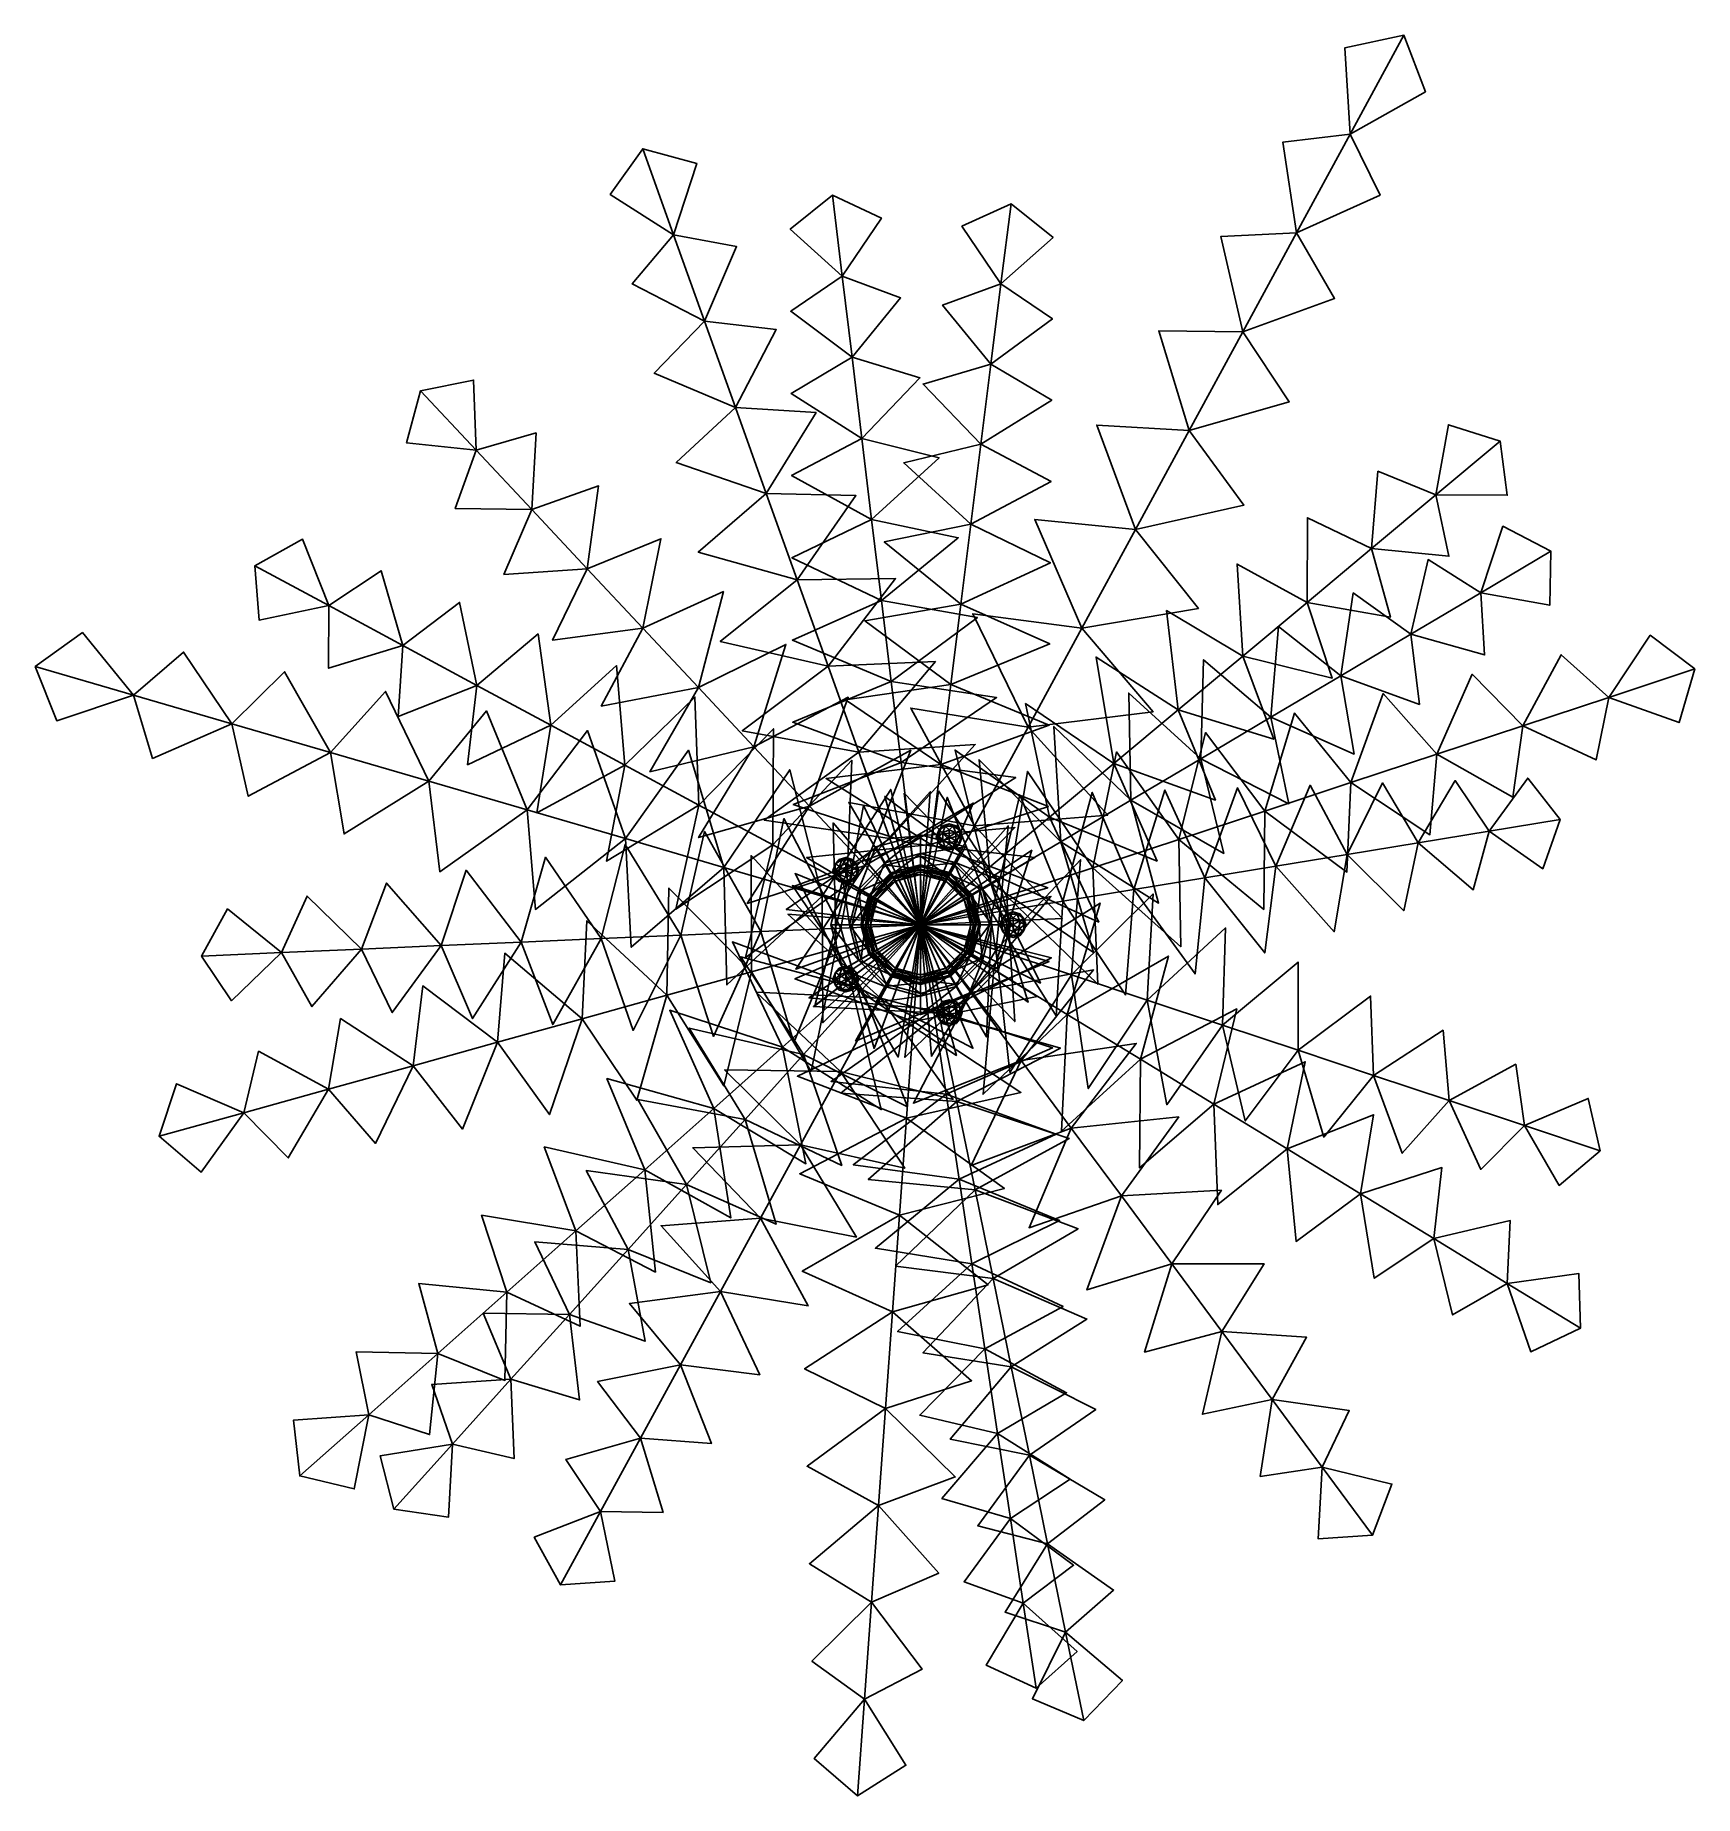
# Model space of a CAD drawing. Header units: metres. Extents: x -3.35 to 2.93, y -3.3 to 3.37.
import ezdxf

# ---------------------------------------------------------------- set-up
doc = ezdxf.new("R2010")
doc.units = ezdxf.units.M
doc.layers.add('XARCH', color=2, linetype='Continuous')

msp = doc.modelspace()

# ---------------------------------------------------------------- linework, layer by layer
at = {"layer": 'XARCH'}
for points in [[(1.6259, 2.9931, 5.301), (1.8291, 3.3672, 4.5901), (1.6053, 3.3192, 4.7434)], [(1.6259, 2.9931, 5.301), (1.8291, 3.3672, 4.5901), (1.9107, 3.1533, 4.7434)], [(1.6259, 2.9931, 5.301), (1.8291, 3.3672, 4.5901), (1.8291, 3.3672, 4.6251)], [(-0.9353, 2.6109, 5.6538), (-1.0522, 2.9373, 5.075), (-1.1749, 2.7644, 5.182)], [(-0.9353, 2.6109, 5.6538), (-1.0522, 2.9373, 5.075), (-0.8477, 2.8816, 5.182)], [(-0.9353, 2.6109, 5.6538), (-1.0522, 2.9373, 5.075), (-1.0522, 2.9373, 5.11)], [(1.4226, 2.619, 5.9067), (1.6259, 2.9931, 5.301), (1.3706, 2.9622, 5.3977)], [(1.4226, 2.619, 5.9067), (1.6259, 2.9931, 5.301), (1.7389, 2.7621, 5.3977)], [(1.4226, 2.619, 5.9067), (1.6259, 2.9931, 5.301), (1.6259, 2.9931, 5.336)], [(-0.2967, 2.4547, 8.012), (-0.3338, 2.7615, 7.9199), (-0.4934, 2.6333, 7.8566)], [(-0.2967, 2.4547, 8.012), (-0.3338, 2.7615, 7.9199), (-0.1483, 2.675, 7.8566)], [(-0.2967, 2.4547, 8.012), (-0.3338, 2.7615, 7.9199), (-0.3338, 2.7615, 7.9549)], [(0.3041, 2.4255, 3.8929), (0.3422, 2.7287, 2.9973), (0.1564, 2.6442, 3.2152)], [(0.3041, 2.4255, 3.8929), (0.3422, 2.7287, 2.9973), (0.5013, 2.601, 3.2152)], [(0.3041, 2.4255, 3.8929), (0.3422, 2.7287, 2.9973), (0.3422, 2.7287, 3.0323)], [(-0.8184, 2.2845, 6.1469), (-0.9353, 2.6109, 5.6538), (-1.0917, 2.426, 5.7112)], [(-0.8184, 2.2845, 6.1469), (-0.9353, 2.6109, 5.6538), (-0.6971, 2.5673, 5.7112)], [(-0.8184, 2.2845, 6.1469), (-0.9353, 2.6109, 5.6538), (-0.9353, 2.6109, 5.6888)], [(1.2194, 2.2448, 6.4071), (1.4226, 2.619, 5.9067), (1.1359, 2.6051, 5.9469)], [(1.2194, 2.2448, 6.4071), (1.4226, 2.619, 5.9067), (1.5671, 2.3709, 5.9469)], [(1.2194, 2.2448, 6.4071), (1.4226, 2.619, 5.9067), (1.4226, 2.619, 5.9417)], [(-0.2596, 2.1479, 8.0611), (-0.2967, 2.4547, 8.012), (-0.4918, 2.3221, 7.9139)], [(-0.2596, 2.1479, 8.0611), (-0.2967, 2.4547, 8.012), (-0.0757, 2.3724, 7.9139)], [(-0.2596, 2.1479, 8.0611), (-0.2967, 2.4547, 8.012), (-0.2967, 2.4547, 8.047)], [(0.2661, 2.1224, 4.6813), (0.3041, 2.4255, 3.8929), (0.0829, 2.3455, 4.0535)], [(0.2661, 2.1224, 4.6813), (0.3041, 2.4255, 3.8929), (0.4988, 2.2934, 4.0535)], [(0.2661, 2.1224, 4.6813), (0.3041, 2.4255, 3.8929), (0.3041, 2.4255, 3.9279)], [(-0.7015, 1.9582, 6.5544), (-0.8184, 2.2845, 6.1469), (-1.0084, 2.0876, 6.1546)], [(-0.7015, 1.9582, 6.5544), (-0.8184, 2.2845, 6.1469), (-0.5465, 2.253, 6.1546)], [(-0.7015, 1.9582, 6.5544), (-0.8184, 2.2845, 6.1469), (-0.8184, 2.2845, 6.1819)], [(1.0162, 1.8707, 6.8023), (1.2194, 2.2448, 6.4071), (0.9013, 2.2481, 6.3908)], [(1.0162, 1.8707, 6.8023), (1.2194, 2.2448, 6.4071), (1.3953, 1.9797, 6.3908)], [(1.0162, 1.8707, 6.8023), (1.2194, 2.2448, 6.4071), (1.2194, 2.2448, 6.4421)], [(-0.2225, 1.841, 8.0671), (-0.2596, 2.1479, 8.0611), (-0.4902, 2.011, 7.9283)], [(-0.2225, 1.841, 8.0671), (-0.2596, 2.1479, 8.0611), (-0.0031, 2.0699, 7.9283)], [(-0.2225, 1.841, 8.0671), (-0.2596, 2.1479, 8.0611), (-0.2596, 2.1479, 8.0961)], [(0.2281, 1.8192, 5.3625), (0.2661, 2.1224, 4.6813), (0.0094, 2.0468, 4.7848)], [(0.2281, 1.8192, 5.3625), (0.2661, 2.1224, 4.6813), (0.4962, 1.9857, 4.7848)], [(0.2281, 1.8192, 5.3625), (0.2661, 2.1224, 4.6813), (0.2661, 2.1224, 4.7163)], [(-1.6825, 1.7969, 3.8697), (-1.8929, 2.0215, 2.968), (-1.9461, 1.8241, 3.188)], [(-1.6825, 1.7969, 3.8697), (-1.8929, 2.0215, 2.968), (-1.6924, 2.0616, 3.188)], [(-1.6825, 1.7969, 3.8697), (-1.8929, 2.0215, 2.968), (-1.8929, 2.0215, 3.003)], [(-0.5846, 1.6318, 6.8762), (-0.7015, 1.9582, 6.5544), (-0.9252, 1.7491, 6.5124)], [(-0.5846, 1.6318, 6.8762), (-0.7015, 1.9582, 6.5544), (-0.3959, 1.9387, 6.5124)], [(-0.5846, 1.6318, 6.8762), (-0.7015, 1.9582, 6.5544), (-0.7015, 1.9582, 6.5894)], [(0.8129, 1.4965, 7.0923), (1.0162, 1.8707, 6.8023), (0.6666, 1.891, 6.7295)], [(0.8129, 1.4965, 7.0923), (1.0162, 1.8707, 6.8023), (1.2235, 1.5885, 6.7295)], [(0.8129, 1.4965, 7.0923), (1.0162, 1.8707, 6.8023), (1.0162, 1.8707, 6.8373)], [(1.9505, 1.6269, 8.0342), (2.1943, 1.8303, 7.9396), (1.9977, 1.8926, 7.8771)], [(-1.4722, 1.5723, 4.6636), (-1.6825, 1.7969, 3.8697), (-1.456, 1.8615, 4.0324)], [(-0.1855, 1.5342, 8.0302), (-0.2225, 1.841, 8.0671), (-0.4886, 1.6999, 7.8996)], [(-0.1855, 1.5342, 8.0302), (-0.2225, 1.841, 8.0671), (0.0695, 1.7674, 7.8996)], [(-0.1855, 1.5342, 8.0302), (-0.2225, 1.841, 8.0671), (-0.2225, 1.841, 8.1021)], [(0.1901, 1.516, 5.9366), (0.2281, 1.8192, 5.3625), (-0.0641, 1.748, 5.4088)], [(0.1901, 1.516, 5.9366), (0.2281, 1.8192, 5.3625), (0.4937, 1.6781, 5.4088)], [(0.1901, 1.516, 5.9366), (0.2281, 1.8192, 5.3625), (0.2281, 1.8192, 5.3975)], [(1.9505, 1.6269, 8.0342), (2.1943, 1.8303, 7.9396), (2.2203, 1.6257, 7.8771)], [(1.9505, 1.6269, 8.0342), (2.1943, 1.8303, 7.9396), (2.1943, 1.8303, 7.9746)], [(-1.4722, 1.5723, 4.6636), (-1.6825, 1.7969, 3.8697), (-1.7619, 1.575, 4.0324)], [(-1.4722, 1.5723, 4.6636), (-1.6825, 1.7969, 3.8697), (-1.6825, 1.7969, 3.9047)], [(1.7067, 1.4236, 8.0846), (1.9505, 1.6269, 8.0342), (1.7309, 1.7167, 7.9365)], [(-1.2619, 1.3476, 5.3496), (-1.4722, 1.5723, 4.6636), (-1.2195, 1.6613, 4.7688)], [(-0.4676, 1.3054, 7.1123), (-0.5846, 1.6318, 6.8762), (-0.842, 1.4107, 6.7845)], [(-0.4676, 1.3054, 7.1123), (-0.5846, 1.6318, 6.8762), (-0.2453, 1.6245, 6.7845)], [(-0.4676, 1.3054, 7.1123), (-0.5846, 1.6318, 6.8762), (-0.5846, 1.6318, 6.9112)], [(1.7067, 1.4236, 8.0846), (1.9505, 1.6269, 8.0342), (1.9994, 1.3948, 7.9365)], [(1.7067, 1.4236, 8.0846), (1.9505, 1.6269, 8.0342), (1.9505, 1.6269, 8.0692)], [(-1.2619, 1.3476, 5.3496), (-1.4722, 1.5723, 4.6636), (-1.5777, 1.326, 4.7688)], [(-1.2619, 1.3476, 5.3496), (-1.4722, 1.5723, 4.6636), (-1.4722, 1.5723, 4.6986)], [(-0.1484, 1.2273, 7.9502), (-0.1855, 1.5342, 8.0302), (-0.4871, 1.3888, 7.8279)], [(-0.1484, 1.2273, 7.9502), (-0.1855, 1.5342, 8.0302), (0.1421, 1.4648, 7.8279)], [(-0.1484, 1.2273, 7.9502), (-0.1855, 1.5342, 8.0302), (-0.1855, 1.5342, 8.0652)], [(0.6097, 1.1224, 7.277), (0.8129, 1.4965, 7.0923), (0.4319, 1.5339, 6.963)], [(1.4629, 1.2202, 8.0908), (1.7067, 1.4236, 8.0846), (1.4642, 1.5408, 7.9518)], [(0.1521, 1.2128, 6.4036), (0.1901, 1.516, 5.9366), (-0.1376, 1.4493, 5.9257)], [(0.1521, 1.2128, 6.4036), (0.1901, 1.516, 5.9366), (0.4912, 1.3704, 5.9257)], [(0.1521, 1.2128, 6.4036), (0.1901, 1.516, 5.9366), (0.1901, 1.516, 5.9716)], [(0.6097, 1.1224, 7.277), (0.8129, 1.4965, 7.0923), (1.0517, 1.1973, 6.963)], [(0.6097, 1.1224, 7.277), (0.8129, 1.4965, 7.0923), (0.8129, 1.4965, 7.1273)], [(2.1206, 1.2568, 3.8651), (2.3857, 1.4139, 2.962), (2.2043, 1.5084, 3.1825)], [(-2.24, 1.208, 8.0358), (-2.52, 1.359, 7.941), (-2.3395, 1.4591, 7.8786)], [(-1.0516, 1.123, 5.9278), (-1.2619, 1.3476, 5.3496), (-0.9831, 1.4612, 5.3974)], [(1.4629, 1.2202, 8.0908), (1.7067, 1.4236, 8.0846), (1.7785, 1.164, 7.9518)], [(1.4629, 1.2202, 8.0908), (1.7067, 1.4236, 8.0846), (1.7067, 1.4236, 8.1196)], [(2.1206, 1.2568, 3.8651), (2.3857, 1.4139, 2.962), (2.3815, 1.2094, 3.1825)], [(2.1206, 1.2568, 3.8651), (2.3857, 1.4139, 2.962), (2.3857, 1.4139, 2.997)], [(-2.24, 1.208, 8.0358), (-2.52, 1.359, 7.941), (-2.5044, 1.1532, 7.8786)], [(-2.24, 1.208, 8.0358), (-2.52, 1.359, 7.941), (-2.52, 1.359, 7.976)], [(-1.96, 1.057, 8.0863), (-2.24, 1.208, 8.0358), (-2.0425, 1.3396, 7.9382)], [(-1.0516, 1.123, 5.9278), (-1.2619, 1.3476, 5.3496), (-1.3935, 1.0769, 5.3974)], [(-1.0516, 1.123, 5.9278), (-1.2619, 1.3476, 5.3496), (-1.2619, 1.3476, 5.3846)], [(1.2191, 1.0168, 8.0528), (1.4629, 1.2202, 8.0908), (1.1975, 1.3649, 7.9229)], [(1.8556, 1.0997, 4.6601), (2.1206, 1.2568, 3.8651), (1.921, 1.3821, 4.0281)], [(-0.3507, 0.9791, 7.2627), (-0.4676, 1.3054, 7.1123), (-0.7587, 1.0723, 6.971)], [(-0.3507, 0.9791, 7.2627), (-0.4676, 1.3054, 7.1123), (-0.0947, 1.3102, 6.971)], [(-0.3507, 0.9791, 7.2627), (-0.4676, 1.3054, 7.1123), (-0.4676, 1.3054, 7.1473)], [(-1.96, 1.057, 8.0863), (-2.24, 1.208, 8.0358), (-2.2414, 0.9707, 7.9382)], [(-1.96, 1.057, 8.0863), (-2.24, 1.208, 8.0358), (-2.24, 1.208, 8.0708)], [(-1.68, 0.906, 8.0925), (-1.96, 1.057, 8.0863), (-1.7455, 1.2201, 7.9535)], [(-0.8413, 0.8984, 6.398), (-1.0516, 1.123, 5.9278), (-0.7467, 1.261, 5.9181)], [(-0.1113, 0.9205, 7.8271), (-0.1484, 1.2273, 7.9502), (-0.4855, 1.0776, 7.7131)], [(0.1141, 0.9096, 6.7634), (0.1521, 1.2128, 6.4036), (-0.2112, 1.1505, 6.3355)], [(-0.1113, 0.9205, 7.8271), (-0.1484, 1.2273, 7.9502), (0.2147, 1.1623, 7.7131)], [(-0.1113, 0.9205, 7.8271), (-0.1484, 1.2273, 7.9502), (-0.1484, 1.2273, 7.9852)], [(0.1141, 0.9096, 6.7634), (0.1521, 1.2128, 6.4036), (0.4887, 1.0628, 6.3355)], [(0.1141, 0.9096, 6.7634), (0.1521, 1.2128, 6.4036), (0.1521, 1.2128, 6.4386)], [(1.2191, 1.0168, 8.0528), (1.4629, 1.2202, 8.0908), (1.5576, 0.9332, 7.9229)], [(1.2191, 1.0168, 8.0528), (1.4629, 1.2202, 8.0908), (1.4629, 1.2202, 8.1258)], [(1.5905, 0.9426, 5.3471), (1.8556, 1.0997, 4.6601), (1.6377, 1.2557, 4.7656)], [(1.8556, 1.0997, 4.6601), (2.1206, 1.2568, 3.8651), (2.1347, 1.0215, 4.0281)], [(1.8556, 1.0997, 4.6601), (2.1206, 1.2568, 3.8651), (2.1206, 1.2568, 3.9001)], [(0.4065, 0.7483, 7.3566), (0.6097, 1.1224, 7.277), (0.1972, 1.1769, 7.0912)], [(0.9752, 0.8135, 7.9706), (1.2191, 1.0168, 8.0528), (0.9307, 1.189, 7.8497)], [(-2.9793, 0.8685, 5.4698), (-3.3518, 0.9771, 4.8222), (-3.1728, 1.1059, 4.9533)], [(-1.4, 0.755, 8.0544), (-1.68, 0.906, 8.0925), (-1.4485, 1.1006, 7.9246)], [(-0.8413, 0.8984, 6.398), (-1.0516, 1.123, 5.9278), (-1.2093, 0.8278, 5.9181)], [(-0.8413, 0.8984, 6.398), (-1.0516, 1.123, 5.9278), (-1.0516, 1.123, 5.9628)], [(0.4065, 0.7483, 7.3566), (0.6097, 1.1224, 7.277), (0.8799, 0.806, 7.0912)], [(0.4065, 0.7483, 7.3566), (0.6097, 1.1224, 7.277), (0.6097, 1.1224, 7.312)], [(1.3254, 0.7855, 5.926), (1.5905, 0.9426, 5.3471), (1.3544, 1.1294, 5.3951)], [(1.5905, 0.9426, 5.3471), (1.8556, 1.0997, 4.6601), (1.8879, 0.8336, 4.7656)], [(1.5905, 0.9426, 5.3471), (1.8556, 1.0997, 4.6601), (1.8556, 1.0997, 4.6951)], [(2.6048, 0.8604, 5.6706), (2.9304, 0.968, 5.0981), (2.7619, 1.0954, 5.2029)], [(-2.6069, 0.76, 6.0216), (-2.9793, 0.8685, 5.4698), (-2.7904, 1.0317, 5.5477)], [(-1.68, 0.906, 8.0925), (-1.96, 1.057, 8.0863), (-1.9784, 0.7882, 7.9535)], [(-1.68, 0.906, 8.0925), (-1.96, 1.057, 8.0863), (-1.96, 1.057, 8.1213)], [(-0.631, 0.6738, 6.7603), (-0.8413, 0.8984, 6.398), (-0.5102, 1.0609, 6.3308)], [(0.7314, 0.6101, 7.8442), (0.9752, 0.8135, 7.9706), (0.664, 1.0131, 7.7324)], [(0.9752, 0.8135, 7.9706), (1.2191, 1.0168, 8.0528), (1.3367, 0.7023, 7.8497)], [(0.9752, 0.8135, 7.9706), (1.2191, 1.0168, 8.0528), (1.2191, 1.0168, 8.0878)], [(1.0603, 0.6284, 6.3969), (1.3254, 0.7855, 5.926), (1.0711, 1.0031, 5.9165)], [(2.2792, 0.7529, 6.1584), (2.6048, 0.8604, 5.6706), (2.4251, 1.0218, 5.7261)], [(-2.9793, 0.8685, 5.4698), (-3.3518, 0.9771, 4.8222), (-3.2701, 0.7723, 4.9533)], [(-2.9793, 0.8685, 5.4698), (-3.3518, 0.9771, 4.8222), (-3.3518, 0.9771, 4.8572)], [(-2.2345, 0.6514, 6.4776), (-2.6069, 0.76, 6.0216), (-2.4079, 0.9575, 6.0463)], [(-1.12, 0.604, 7.9721), (-1.4, 0.755, 8.0544), (-1.1516, 0.9811, 7.8513)], [(-0.2338, 0.6527, 7.3275), (-0.3507, 0.9791, 7.2627), (-0.6755, 0.7339, 7.0717)], [(-0.2338, 0.6527, 7.3275), (-0.3507, 0.9791, 7.2627), (0.0559, 0.9959, 7.0717)], [(-0.2338, 0.6527, 7.3275), (-0.3507, 0.9791, 7.2627), (-0.3507, 0.9791, 7.2977)], [(1.3254, 0.7855, 5.926), (1.5905, 0.9426, 5.3471), (1.641, 0.6458, 5.3951)], [(1.3254, 0.7855, 5.926), (1.5905, 0.9426, 5.3471), (1.5905, 0.9426, 5.3821)], [(1.9536, 0.6453, 6.5614), (2.2792, 0.7529, 6.1584), (2.0883, 0.9482, 6.1645)], [(2.6048, 0.8604, 5.6706), (2.9304, 0.968, 5.0981), (2.8709, 0.7653, 5.2029)], [(2.6048, 0.8604, 5.6706), (2.9304, 0.968, 5.0981), (2.9304, 0.968, 5.1331)], [(-2.6069, 0.76, 6.0216), (-2.9793, 0.8685, 5.4698), (-2.9076, 0.6294, 5.5477)], [(-2.6069, 0.76, 6.0216), (-2.9793, 0.8685, 5.4698), (-2.9793, 0.8685, 5.5048)], [(-1.8621, 0.5428, 6.8376), (-2.2345, 0.6514, 6.4776), (-2.0255, 0.8833, 6.449)], [(-1.4, 0.755, 8.0544), (-1.68, 0.906, 8.0925), (-1.7154, 0.6057, 7.9246)], [(-1.4, 0.755, 8.0544), (-1.68, 0.906, 8.0925), (-1.68, 0.906, 8.1275)], [(-0.631, 0.6738, 6.7603), (-0.8413, 0.8984, 6.398), (-1.0251, 0.5788, 6.3308)], [(-0.631, 0.6738, 6.7603), (-0.8413, 0.8984, 6.398), (-0.8413, 0.8984, 6.433)], [(-0.0742, 0.6137, 7.6611), (-0.1113, 0.9205, 7.8271), (-0.4839, 0.7665, 7.5554)], [(0.076, 0.6064, 7.0161), (0.1141, 0.9096, 6.7634), (-0.2847, 0.8518, 6.6382)], [(-0.0742, 0.6137, 7.6611), (-0.1113, 0.9205, 7.8271), (0.2873, 0.8597, 7.5554)], [(-0.0742, 0.6137, 7.6611), (-0.1113, 0.9205, 7.8271), (-0.1113, 0.9205, 7.8621)], [(0.076, 0.6064, 7.0161), (0.1141, 0.9096, 6.7634), (0.4862, 0.7551, 6.6382)], [(0.076, 0.6064, 7.0161), (0.1141, 0.9096, 6.7634), (0.1141, 0.9096, 6.7984)], [(0.7952, 0.4713, 6.7597), (1.0603, 0.6284, 6.3969), (0.7877, 0.8768, 6.3299)], [(1.628, 0.5378, 6.8797), (1.9536, 0.6453, 6.5614), (1.7514, 0.8746, 6.5182)], [(-1.4897, 0.4343, 7.1018), (-1.8621, 0.5428, 6.8376), (-1.6431, 0.8091, 6.7558)], [(-0.84, 0.453, 7.8455), (-1.12, 0.604, 7.9721), (-0.8546, 0.8615, 7.7338)], [(-0.4206, 0.4492, 7.0148), (-0.631, 0.6738, 6.7603), (-0.2738, 0.8607, 6.6357)], [(0.2032, 0.3741, 7.3309), (0.4065, 0.7483, 7.3566), (-0.0374, 0.8198, 7.1143)], [(0.4876, 0.4067, 7.6737), (0.7314, 0.6101, 7.8442), (0.3973, 0.8372, 7.5709)], [(0.7314, 0.6101, 7.8442), (0.9752, 0.8135, 7.9706), (1.1158, 0.4715, 7.7324)], [(0.7314, 0.6101, 7.8442), (0.9752, 0.8135, 7.9706), (0.9752, 0.8135, 8.0056)], [(1.3024, 0.4302, 7.1132), (1.628, 0.5378, 6.8797), (1.4146, 0.801, 6.7871)], [(2.2792, 0.7529, 6.1584), (2.6048, 0.8604, 5.6706), (2.5565, 0.6238, 5.7261)], [(2.2792, 0.7529, 6.1584), (2.6048, 0.8604, 5.6706), (2.6048, 0.8604, 5.7056)], [(-2.2345, 0.6514, 6.4776), (-2.6069, 0.76, 6.0216), (-2.5452, 0.4864, 6.0463)], [(-2.2345, 0.6514, 6.4776), (-2.6069, 0.76, 6.0216), (-2.6069, 0.76, 6.0566)], [(-1.1173, 0.3257, 7.2702), (-1.4897, 0.4343, 7.1018), (-1.2606, 0.7348, 6.9668)], [(-1.12, 0.604, 7.9721), (-1.4, 0.755, 8.0544), (-1.4524, 0.4232, 7.8513)], [(-1.12, 0.604, 7.9721), (-1.4, 0.755, 8.0544), (-1.4, 0.755, 8.0894)], [(-0.56, 0.302, 7.6746), (-0.84, 0.453, 7.8455), (-0.5576, 0.742, 7.572)], [(0.2032, 0.3741, 7.3309), (0.4065, 0.7483, 7.3566), (0.7081, 0.4148, 7.1143)], [(0.2032, 0.3741, 7.3309), (0.4065, 0.7483, 7.3566), (0.4065, 0.7483, 7.3916)], [(0.5302, 0.3142, 7.0145), (0.7952, 0.4713, 6.7597), (0.5044, 0.7505, 6.6353)], [(1.0603, 0.6284, 6.3969), (1.3254, 0.7855, 5.926), (1.3942, 0.4579, 5.9165)], [(1.0603, 0.6284, 6.3969), (1.3254, 0.7855, 5.926), (1.3254, 0.7855, 5.961)], [(1.9536, 0.6453, 6.5614), (2.2792, 0.7529, 6.1584), (2.2422, 0.4823, 6.1645)], [(1.9536, 0.6453, 6.5614), (2.2792, 0.7529, 6.1584), (2.2792, 0.7529, 6.1934)], [(-0.4206, 0.4492, 7.0148), (-0.631, 0.6738, 6.7603), (-0.8409, 0.3297, 6.6357)], [(-0.4206, 0.4492, 7.0148), (-0.631, 0.6738, 6.7603), (-0.631, 0.6738, 6.7953)], [(-0.1169, 0.3264, 7.3066), (-0.2338, 0.6527, 7.3275), (0.2065, 0.6816, 7.0868)], [(0.9768, 0.3227, 7.262), (1.3024, 0.4302, 7.1132), (1.0778, 0.7274, 6.9713)], [(-1.8621, 0.5428, 6.8376), (-2.2345, 0.6514, 6.4776), (-2.1828, 0.3435, 6.449)], [(-1.8621, 0.5428, 6.8376), (-2.2345, 0.6514, 6.4776), (-2.2345, 0.6514, 6.5126)], [(-0.84, 0.453, 7.8455), (-1.12, 0.604, 7.9721), (-1.1894, 0.2407, 7.7338)], [(-0.84, 0.453, 7.8455), (-1.12, 0.604, 7.9721), (-1.12, 0.604, 8.0071)], [(-0.7448, 0.2171, 7.3427), (-1.1173, 0.3257, 7.2702), (-0.8782, 0.6606, 7.0819)], [(-0.1169, 0.3264, 7.3066), (-0.2338, 0.6527, 7.3275), (-0.5923, 0.3954, 7.0868)], [(-0.28, 0.151, 7.4594), (-0.56, 0.302, 7.6746), (-0.2606, 0.6225, 7.366)], [(-0.0371, 0.3068, 7.4521), (-0.0742, 0.6137, 7.6611), (-0.4824, 0.4554, 7.3546)], [(-0.2103, 0.2246, 7.1613), (-0.4206, 0.4492, 7.0148), (-0.0374, 0.6606, 6.8327)], [(0.038, 0.3032, 7.1616), (0.076, 0.6064, 7.0161), (-0.3582, 0.553, 6.8337)], [(-0.1169, 0.3264, 7.3066), (-0.2338, 0.6527, 7.3275), (-0.2338, 0.6527, 7.3625)], [(-0.0371, 0.3068, 7.4521), (-0.0742, 0.6137, 7.6611), (0.36, 0.5572, 7.3546)], [(-0.0371, 0.3068, 7.4521), (-0.0742, 0.6137, 7.6611), (-0.0742, 0.6137, 7.6961)], [(0.038, 0.3032, 7.1616), (0.076, 0.6064, 7.0161), (0.4837, 0.4475, 6.8337)], [(0.038, 0.3032, 7.1616), (0.076, 0.6064, 7.0161), (0.076, 0.6064, 7.0511)], [(0.2438, 0.2034, 7.4589), (0.4876, 0.4067, 7.6737), (0.1306, 0.6613, 7.3652)], [(0.2651, 0.1571, 7.1613), (0.5302, 0.3142, 7.0145), (0.2211, 0.6242, 6.8326)], [(0.4876, 0.4067, 7.6737), (0.7314, 0.6101, 7.8442), (0.8949, 0.2406, 7.5709)], [(0.4876, 0.4067, 7.6737), (0.7314, 0.6101, 7.8442), (0.7314, 0.6101, 7.8792)], [(0.6512, 0.2151, 7.3261), (0.9768, 0.3227, 7.262), (0.741, 0.6539, 7.0708)], [(0.7952, 0.4713, 6.7597), (1.0603, 0.6284, 6.3969), (1.1473, 0.27, 6.3299)], [(0.7952, 0.4713, 6.7597), (1.0603, 0.6284, 6.3969), (1.0603, 0.6284, 6.4319)], [(1.628, 0.5378, 6.8797), (1.9536, 0.6453, 6.5614), (1.9278, 0.3408, 6.5182)], [(1.628, 0.5378, 6.8797), (1.9536, 0.6453, 6.5614), (1.9536, 0.6453, 6.5964)], [(-1.4897, 0.4343, 7.1018), (-1.8621, 0.5428, 6.8376), (-1.8204, 0.2006, 6.7558)], [(-1.4897, 0.4343, 7.1018), (-1.8621, 0.5428, 6.8376), (-1.8621, 0.5428, 6.8726)], [(-0.3724, 0.1086, 7.3193), (-0.7448, 0.2171, 7.3427), (-0.4958, 0.5864, 7.1011)], [(0.3256, 0.1076, 7.3054), (0.6512, 0.2151, 7.3261), (0.4042, 0.5803, 7.0855)], [(1.3024, 0.4302, 7.1132), (1.628, 0.5378, 6.8797), (1.6134, 0.1992, 6.7871)], [(1.3024, 0.4302, 7.1132), (1.628, 0.5378, 6.8797), (1.628, 0.5378, 6.9147)], [(1.6139, 0.2659, 7.9648), (1.8828, 0.3102, 7.9595), (1.7488, 0.5367, 7.8264)], [(1.8828, 0.3102, 7.9595), (2.1518, 0.3545, 7.9162), (2.0236, 0.5458, 7.8161)], [(2.1518, 0.3545, 7.9162), (2.4208, 0.3988, 7.835), (2.2984, 0.5548, 7.7678)], [(0, 0, 7.2), (-0.3724, 0.1086, 7.3193), (-0.1133, 0.5122, 7.0245)], [(0, 0, 7.2), (-0.28, 0.151, 7.4594), (0.0363, 0.503, 7.1156)], [(0, 0, 7.2), (0.2438, 0.2034, 7.4589), (-0.1362, 0.4854, 7.1153)], [(0, 0, 7.2), (0.2651, 0.1571, 7.1613), (-0.0622, 0.4978, 6.9218)], [(0, 0, 7.2), (0.3256, 0.1076, 7.3054), (0.0674, 0.5067, 7.0155)], [(0, 0, 7.2), (0.269, 0.0443, 7.4223), (0.1001, 0.4827, 7.0915)], [(0.269, 0.0443, 7.4223), (0.538, 0.0886, 7.6067), (0.3749, 0.4917, 7.3089)], [(0.5302, 0.3142, 7.0145), (0.7952, 0.4713, 6.7597), (0.9005, 0.0821, 6.6353)], [(0.5302, 0.3142, 7.0145), (0.7952, 0.4713, 6.7597), (0.7952, 0.4713, 6.7947)], [(0.538, 0.0886, 7.6067), (0.8069, 0.1329, 7.7532), (0.6497, 0.5007, 7.4883)], [(0.8069, 0.1329, 7.7532), (1.0759, 0.1772, 7.8616), (0.9244, 0.5097, 7.6297)], [(1.0759, 0.1772, 7.8616), (1.3449, 0.2216, 7.9322), (1.1992, 0.5187, 7.7332)], [(1.3449, 0.2216, 7.9322), (1.6139, 0.2659, 7.9648), (1.474, 0.5277, 7.7988)], [(-1.1173, 0.3257, 7.2702), (-1.4897, 0.4343, 7.1018), (-1.458, 0.0577, 6.9668)], [(-1.1173, 0.3257, 7.2702), (-1.4897, 0.4343, 7.1018), (-1.4897, 0.4343, 7.1368)], [(-0.56, 0.302, 7.6746), (-0.84, 0.453, 7.8455), (-0.9264, 0.0582, 7.572)], [(-0.56, 0.302, 7.6746), (-0.84, 0.453, 7.8455), (-0.84, 0.453, 7.8805)], [(-0.2103, 0.2246, 7.1613), (-0.4206, 0.4492, 7.0148), (-0.6567, 0.0806, 6.8327)], [(-0.3024, -0.0132, 7.162), (-0.6048, -0.0264, 7.0178), (-0.5175, 0.402, 6.8349)], [(-0.2103, 0.2246, 7.1613), (-0.4206, 0.4492, 7.0148), (-0.4206, 0.4492, 7.0498)], [(0, 0, 7.2), (-0.3024, -0.0132, 7.162), (-0.2166, 0.451, 6.9223)], [(0, 0, 7.2), (0.2032, 0.3741, 7.3309), (-0.2721, 0.4628, 7.0321)], [(0, 0, 7.2), (-0.2103, 0.2246, 7.1613), (0.1991, 0.4604, 6.9219)], [(0.2438, 0.2034, 7.4589), (0.4876, 0.4067, 7.6737), (0.674, 0.0098, 7.3652)], [(0.2438, 0.2034, 7.4589), (0.4876, 0.4067, 7.6737), (0.4876, 0.4067, 7.7087)], [(0.9768, 0.3227, 7.262), (1.3024, 0.4302, 7.1132), (1.299, 0.0577, 6.9713)], [(0.9768, 0.3227, 7.262), (1.3024, 0.4302, 7.1132), (1.3024, 0.4302, 7.1482)], [(-0.6048, -0.0264, 7.0178), (-0.9073, -0.0396, 6.7675), (-0.8184, 0.3531, 6.6414)], [(0, 0, 7.2), (-0.3203, -0.089, 7.4711), (-0.3313, 0.3854, 7.1232)], [(0, 0.001), (-0.17, 0.2944), (0, 0.34)], [(0, 0.34), (-0.17, 0.2944), (-0.135, 0.2338, 0.4)], [(0, 0.34), (-0.135, 0.2338, 0.4), (0, 0.27, 0.4)], [(0, 0, 7.2), (-0.1169, 0.3264, 7.3066), (0.3571, 0.3673, 7.0163)], [(0, 0, 7.2), (0.2858, -0.0951, 7.4456), (0.331, 0.3747, 7.1067)], [(0, 0, 7.2), (0.2032, 0.3741, 7.3309), (0.5363, 0.0236, 7.0321)], [(0, 0, 7.2), (0.2032, 0.3741, 7.3309), (0.2032, 0.3741, 7.3659)], [(0.0005, 0.0009), (0, 0.001), (0, 0.34)], [(0.0005, 0.0009), (0, 0.34), (0.17, 0.2944)], [(0.17, 0.2944), (0, 0.34), (0, 0.27, 0.4)], [(0.0685, 0.3574, 6.824), (0.0665, 0.3329, 6.8058), (0.0592, 0.3329, 6.85)], [(0.0685, 0.3574, 6.876), (0.0592, 0.3329, 6.85), (0.0665, 0.3329, 6.8942)], [(0.0685, 0.3574, 6.824), (0.0592, 0.3329, 6.85), (0.0685, 0.3574, 6.876)], [(0.0685, 0.3574, 6.876), (0.0665, 0.3329, 6.8942), (0.0837, 0.348, 6.918)], [(0.0685, 0.3574, 6.824), (0.0837, 0.348, 6.782), (0.0665, 0.3329, 6.8058)], [(0.0837, 0.348, 6.918), (0.0665, 0.3329, 6.8942), (0.0837, 0.3177, 6.918)], [(0.0665, 0.3329, 6.8058), (0.0837, 0.348, 6.782), (0.0837, 0.3177, 6.782)], [(0.0824, 0.3746, 6.85), (0.0685, 0.3574, 6.876), (0.093, 0.3725, 6.892)], [(0.0824, 0.3746, 6.85), (0.093, 0.3725, 6.808), (0.0685, 0.3574, 6.824)], [(0.0824, 0.3746, 6.85), (0.0685, 0.3574, 6.824), (0.0685, 0.3574, 6.876)], [(0.0685, 0.3574, 6.876), (0.0837, 0.348, 6.918), (0.093, 0.3725, 6.892)], [(0.093, 0.3725, 6.808), (0.0837, 0.348, 6.782), (0.0685, 0.3574, 6.824)], [(0.0824, 0.3746, 6.85), (0.093, 0.3725, 6.892), (0.1082, 0.3819, 6.85)], [(0.0824, 0.3746, 6.85), (0.1082, 0.3819, 6.85), (0.093, 0.3725, 6.808)], [(0.093, 0.3725, 6.892), (0.0837, 0.348, 6.918), (0.1082, 0.3586, 6.9215)], [(0.093, 0.3725, 6.808), (0.1082, 0.3586, 6.7785), (0.0837, 0.348, 6.782)], [(0.1082, 0.3586, 6.9215), (0.0837, 0.348, 6.918), (0.1082, 0.3329, 6.934)], [(0.0837, 0.348, 6.782), (0.1082, 0.3586, 6.7785), (0.1082, 0.3329, 6.766)], [(0.0837, 0.348, 6.918), (0.0837, 0.3177, 6.918), (0.1082, 0.3329, 6.934)], [(0.0837, 0.348, 6.782), (0.1082, 0.3329, 6.766), (0.0837, 0.3177, 6.782)], [(0.093, 0.3725, 6.892), (0.1233, 0.3725, 6.892), (0.1082, 0.3819, 6.85)], [(0.1082, 0.3819, 6.85), (0.1233, 0.3725, 6.808), (0.093, 0.3725, 6.808)], [(0.093, 0.3725, 6.892), (0.1082, 0.3586, 6.9215), (0.1233, 0.3725, 6.892)], [(0.093, 0.3725, 6.808), (0.1233, 0.3725, 6.808), (0.1082, 0.3586, 6.7785)], [(0.1082, 0.3819, 6.85), (0.1233, 0.3725, 6.892), (0.1339, 0.3746, 6.85)], [(0.1082, 0.3819, 6.85), (0.1339, 0.3746, 6.85), (0.1233, 0.3725, 6.808)], [(0.1233, 0.3725, 6.892), (0.1082, 0.3586, 6.9215), (0.1327, 0.348, 6.918)], [(0.1082, 0.3586, 6.7785), (0.1233, 0.3725, 6.808), (0.1327, 0.348, 6.782)], [(0.1082, 0.3329, 6.934), (0.1327, 0.348, 6.918), (0.1082, 0.3586, 6.9215)], [(0.1327, 0.348, 6.782), (0.1082, 0.3329, 6.766), (0.1082, 0.3586, 6.7785)], [(0.1327, 0.3177, 6.918), (0.1327, 0.348, 6.918), (0.1082, 0.3329, 6.934)], [(0.1327, 0.3177, 6.782), (0.1082, 0.3329, 6.766), (0.1327, 0.348, 6.782)], [(0.1339, 0.3746, 6.85), (0.1233, 0.3725, 6.892), (0.1478, 0.3574, 6.876)], [(0.1233, 0.3725, 6.808), (0.1339, 0.3746, 6.85), (0.1478, 0.3574, 6.824)], [(0.1233, 0.3725, 6.892), (0.1327, 0.348, 6.918), (0.1478, 0.3574, 6.876)], [(0.1233, 0.3725, 6.808), (0.1478, 0.3574, 6.824), (0.1327, 0.348, 6.782)], [(0.1478, 0.3574, 6.876), (0.1327, 0.348, 6.918), (0.1498, 0.3329, 6.8942)], [(0.1327, 0.348, 6.782), (0.1478, 0.3574, 6.824), (0.1498, 0.3329, 6.8058)], [(0.1327, 0.3177, 6.918), (0.1498, 0.3329, 6.8942), (0.1327, 0.348, 6.918)], [(0.1498, 0.3329, 6.8058), (0.1327, 0.3177, 6.782), (0.1327, 0.348, 6.782)], [(0.1478, 0.3574, 6.876), (0.1478, 0.3574, 6.824), (0.1339, 0.3746, 6.85)], [(0.1498, 0.3329, 6.8942), (0.1572, 0.3329, 6.85), (0.1478, 0.3574, 6.876)], [(0.1572, 0.3329, 6.85), (0.1498, 0.3329, 6.8058), (0.1478, 0.3574, 6.824)], [(0.1572, 0.3329, 6.85), (0.1478, 0.3574, 6.824), (0.1478, 0.3574, 6.876)], [(1.8828, 0.3102, 7.9595), (2.1518, 0.3545, 7.9162), (2.0917, 0.1322, 7.8161)], [(1.8828, 0.3102, 7.9595), (2.1518, 0.3545, 7.9162), (2.1518, 0.3545, 7.9512)], [(2.1518, 0.3545, 7.9162), (2.4208, 0.3988, 7.835), (2.3549, 0.2118, 7.7678)], [(2.1518, 0.3545, 7.9162), (2.4208, 0.3988, 7.835), (2.4208, 0.3988, 7.87)], [(-0.9073, -0.0396, 6.7675), (-1.2097, -0.0528, 6.411), (-1.1192, 0.3042, 6.3418)], [(-0.7448, 0.2171, 7.3427), (-1.1173, 0.3257, 7.2702), (-1.0956, -0.0852, 7.0819)], [(-0.7448, 0.2171, 7.3427), (-1.1173, 0.3257, 7.2702), (-1.1173, 0.3257, 7.3052)], [(-0.28, 0.151, 7.4594), (-0.56, 0.302, 7.6746), (-0.6634, -0.1242, 7.366)], [(-0.28, 0.151, 7.4594), (-0.56, 0.302, 7.6746), (-0.56, 0.302, 7.7096)], [(0, 0, 7.2), (-0.1169, 0.3264, 7.3066), (-0.509, 0.057, 7.0163)], [(0, 0, 7.2), (-0.0371, 0.3068, 7.4521), (-0.4808, 0.1442, 7.1108)], [(0, 0, 7.2), (0.038, 0.3032, 7.1616), (-0.4317, 0.2543, 6.922)], [(-0.0005, 0.0009), (-0.2944, 0.17), (-0.17, 0.2944)], [(-0.17, 0.2944), (-0.2944, 0.17), (-0.2338, 0.135, 0.4)], [(-0.17, 0.2944), (-0.2338, 0.135, 0.4), (-0.135, 0.2338, 0.4)], [(0, 0.001), (-0.0005, 0.0009), (-0.17, 0.2944)], [(0, 0.27, 0.4), (-0.135, 0.2338, 0.4), (-0.11, 0.1905, 1.2)], [(0, 0, 7.2), (-0.1169, 0.3264, 7.3066), (-0.1169, 0.3264, 7.3416)], [(0, 0.27, 0.4), (-0.11, 0.1905, 1.2), (0, 0.22, 1.2)], [(0, 0, 7.2), (-0.0371, 0.3068, 7.4521), (0.4326, 0.2546, 7.1108)], [(0, 0, 7.2), (-0.0371, 0.3068, 7.4521), (-0.0371, 0.3068, 7.4871)], [(0, 0, 7.2), (0.038, 0.3032, 7.1616), (0.4811, 0.1398, 6.922)], [(0, 0, 7.2), (0.038, 0.3032, 7.1616), (0.038, 0.3032, 7.1966)], [(0.17, 0.2944), (0, 0.27, 0.4), (0.135, 0.2338, 0.4)], [(0, 0, 7.2), (0.2775, -0.1698, 7.1591), (0.4204, 0.282, 6.9204)], [(0.135, 0.2338, 0.4), (0, 0.27, 0.4), (0, 0.22, 1.2)], [(0.0009, 0.0005), (0.0005, 0.0009), (0.17, 0.2944)], [(0.0009, 0.0005), (0.17, 0.2944), (0.2944, 0.17)], [(0.0665, 0.3329, 6.8942), (0.0592, 0.3329, 6.85), (0.0685, 0.3084, 6.876)], [(0.0592, 0.3329, 6.85), (0.0665, 0.3329, 6.8058), (0.0685, 0.3084, 6.824)], [(0.0592, 0.3329, 6.85), (0.0685, 0.3084, 6.824), (0.0685, 0.3084, 6.876)], [(0.0685, 0.3084, 6.876), (0.0837, 0.3177, 6.918), (0.0665, 0.3329, 6.8942)], [(0.0837, 0.3177, 6.782), (0.0685, 0.3084, 6.824), (0.0665, 0.3329, 6.8058)], [(0.093, 0.2932, 6.892), (0.0837, 0.3177, 6.918), (0.0685, 0.3084, 6.876)], [(0.093, 0.2932, 6.808), (0.0685, 0.3084, 6.824), (0.0837, 0.3177, 6.782)], [(0.0685, 0.3084, 6.876), (0.0685, 0.3084, 6.824), (0.0824, 0.2912, 6.85)], [(0.0824, 0.2912, 6.85), (0.093, 0.2932, 6.892), (0.0685, 0.3084, 6.876)], [(0.093, 0.2932, 6.808), (0.0824, 0.2912, 6.85), (0.0685, 0.3084, 6.824)], [(0.1082, 0.2839, 6.85), (0.093, 0.2932, 6.892), (0.0824, 0.2912, 6.85)], [(0.1082, 0.2839, 6.85), (0.0824, 0.2912, 6.85), (0.093, 0.2932, 6.808)], [(0.1082, 0.3329, 6.934), (0.0837, 0.3177, 6.918), (0.1082, 0.3071, 6.9215)], [(0.0837, 0.3177, 6.782), (0.1082, 0.3329, 6.766), (0.1082, 0.3071, 6.7785)], [(0.093, 0.2932, 6.892), (0.1082, 0.3071, 6.9215), (0.0837, 0.3177, 6.918)], [(0.1082, 0.3071, 6.7785), (0.093, 0.2932, 6.808), (0.0837, 0.3177, 6.782)], [(0.1233, 0.2932, 6.892), (0.1082, 0.3071, 6.9215), (0.093, 0.2932, 6.892)], [(0.1233, 0.2932, 6.808), (0.093, 0.2932, 6.808), (0.1082, 0.3071, 6.7785)], [(0.1233, 0.2932, 6.892), (0.093, 0.2932, 6.892), (0.1082, 0.2839, 6.85)], [(0.1082, 0.2839, 6.85), (0.093, 0.2932, 6.808), (0.1233, 0.2932, 6.808)], [(0.1082, 0.3071, 6.9215), (0.1327, 0.3177, 6.918), (0.1082, 0.3329, 6.934)], [(0.1327, 0.3177, 6.782), (0.1082, 0.3071, 6.7785), (0.1082, 0.3329, 6.766)], [(0.1233, 0.2932, 6.892), (0.1327, 0.3177, 6.918), (0.1082, 0.3071, 6.9215)], [(0.1233, 0.2932, 6.808), (0.1082, 0.3071, 6.7785), (0.1327, 0.3177, 6.782)], [(0.1339, 0.2912, 6.85), (0.1233, 0.2932, 6.892), (0.1082, 0.2839, 6.85)], [(0.1339, 0.2912, 6.85), (0.1082, 0.2839, 6.85), (0.1233, 0.2932, 6.808)], [(0.1478, 0.3084, 6.876), (0.1327, 0.3177, 6.918), (0.1233, 0.2932, 6.892)], [(0.1233, 0.2932, 6.808), (0.1327, 0.3177, 6.782), (0.1478, 0.3084, 6.824)], [(0.1339, 0.2912, 6.85), (0.1478, 0.3084, 6.876), (0.1233, 0.2932, 6.892)], [(0.1339, 0.2912, 6.85), (0.1233, 0.2932, 6.808), (0.1478, 0.3084, 6.824)], [(0.1478, 0.3084, 6.876), (0.1498, 0.3329, 6.8942), (0.1327, 0.3177, 6.918)], [(0.1478, 0.3084, 6.824), (0.1327, 0.3177, 6.782), (0.1498, 0.3329, 6.8058)], [(0.1339, 0.2912, 6.85), (0.1478, 0.3084, 6.824), (0.1478, 0.3084, 6.876)], [(0.2944, 0.17), (0.17, 0.2944), (0.135, 0.2338, 0.4)], [(0.1478, 0.3084, 6.824), (0.1498, 0.3329, 6.8058), (0.1572, 0.3329, 6.85)], [(0.1478, 0.3084, 6.876), (0.1572, 0.3329, 6.85), (0.1498, 0.3329, 6.8942)], [(0.1478, 0.3084, 6.824), (0.1572, 0.3329, 6.85), (0.1478, 0.3084, 6.876)], [(0.2651, 0.1571, 7.1613), (0.5302, 0.3142, 7.0145), (0.6537, -0.1057, 6.8326)], [(0.2651, 0.1571, 7.1613), (0.5302, 0.3142, 7.0145), (0.5302, 0.3142, 7.0495)], [(0.6512, 0.2151, 7.3261), (0.9768, 0.3227, 7.262), (0.9847, -0.0838, 7.0708)], [(0.6512, 0.2151, 7.3261), (0.9768, 0.3227, 7.262), (0.9768, 0.3227, 7.297)], [(1.6139, 0.2659, 7.9648), (1.8828, 0.3102, 7.9595), (1.8286, 0.0526, 7.8264)], [(1.6139, 0.2659, 7.9648), (1.8828, 0.3102, 7.9595), (1.8828, 0.3102, 7.9945)], [(-1.5121, -0.066, 5.9484), (-1.8145, -0.0792, 5.3797), (-1.7209, 0.2063, 5.4241)], [(-1.2097, -0.0528, 6.411), (-1.5121, -0.066, 5.9484), (-1.4201, 0.2552, 5.936)], [(-0.3724, 0.1086, 7.3193), (-0.7448, 0.2171, 7.3427), (-0.7332, -0.2281, 7.1011)], [(-0.3724, 0.1086, 7.3193), (-0.7448, 0.2171, 7.3427), (-0.7448, 0.2171, 7.3777)], [(-0.3203, -0.089, 7.4711), (-0.6406, -0.178, 7.6959), (-0.642, 0.2619, 7.3839)], [(0, 0, 7.2), (-0.2103, 0.2246, 7.1613), (-0.4725, -0.1684, 6.9219)], [(-0.3228, 0.2302, 6.824), (-0.3248, 0.2057, 6.8058), (-0.3322, 0.2057, 6.85)], [(-0.3228, 0.2302, 6.876), (-0.3322, 0.2057, 6.85), (-0.3248, 0.2057, 6.8942)], [(-0.3228, 0.2302, 6.824), (-0.3322, 0.2057, 6.85), (-0.3228, 0.2302, 6.876)], [(-0.3248, 0.2057, 6.8942), (-0.3322, 0.2057, 6.85), (-0.3228, 0.1812, 6.876)], [(-0.3322, 0.2057, 6.85), (-0.3248, 0.2057, 6.8058), (-0.3228, 0.1812, 6.824)], [(-0.3322, 0.2057, 6.85), (-0.3228, 0.1812, 6.824), (-0.3228, 0.1812, 6.876)], [(-0.3228, 0.2302, 6.876), (-0.3248, 0.2057, 6.8942), (-0.3077, 0.2209, 6.918)], [(-0.3228, 0.2302, 6.824), (-0.3077, 0.2209, 6.782), (-0.3248, 0.2057, 6.8058)], [(-0.3077, 0.2209, 6.918), (-0.3248, 0.2057, 6.8942), (-0.3077, 0.1906, 6.918)], [(-0.3248, 0.2057, 6.8058), (-0.3077, 0.2209, 6.782), (-0.3077, 0.1906, 6.782)], [(-0.3228, 0.1812, 6.876), (-0.3077, 0.1906, 6.918), (-0.3248, 0.2057, 6.8942)], [(-0.3077, 0.1906, 6.782), (-0.3228, 0.1812, 6.824), (-0.3248, 0.2057, 6.8058)], [(-0.3089, 0.2474, 6.85), (-0.3228, 0.2302, 6.876), (-0.2983, 0.2454, 6.892)], [(-0.3089, 0.2474, 6.85), (-0.2983, 0.2454, 6.808), (-0.3228, 0.2302, 6.824)], [(-0.3089, 0.2474, 6.85), (-0.3228, 0.2302, 6.824), (-0.3228, 0.2302, 6.876)], [(-0.3228, 0.2302, 6.876), (-0.3077, 0.2209, 6.918), (-0.2983, 0.2454, 6.892)], [(-0.2983, 0.2454, 6.808), (-0.3077, 0.2209, 6.782), (-0.3228, 0.2302, 6.824)], [(-0.3089, 0.2474, 6.85), (-0.2983, 0.2454, 6.892), (-0.2832, 0.2547, 6.85)], [(-0.3089, 0.2474, 6.85), (-0.2832, 0.2547, 6.85), (-0.2983, 0.2454, 6.808)], [(-0.2983, 0.2454, 6.892), (-0.3077, 0.2209, 6.918), (-0.2832, 0.2315, 6.9215)], [(-0.2983, 0.2454, 6.808), (-0.2832, 0.2315, 6.7785), (-0.3077, 0.2209, 6.782)], [(-0.2832, 0.2315, 6.9215), (-0.3077, 0.2209, 6.918), (-0.2832, 0.2057, 6.934)], [(-0.3077, 0.2209, 6.782), (-0.2832, 0.2315, 6.7785), (-0.2832, 0.2057, 6.766)], [(-0.3077, 0.2209, 6.918), (-0.3077, 0.1906, 6.918), (-0.2832, 0.2057, 6.934)], [(-0.3077, 0.2209, 6.782), (-0.2832, 0.2057, 6.766), (-0.3077, 0.1906, 6.782)], [(-0.2832, 0.2057, 6.934), (-0.3077, 0.1906, 6.918), (-0.2832, 0.18, 6.9215)], [(-0.3077, 0.1906, 6.782), (-0.2832, 0.2057, 6.766), (-0.2832, 0.18, 6.7785)], [(-0.2983, 0.2454, 6.892), (-0.268, 0.2454, 6.892), (-0.2832, 0.2547, 6.85)], [(-0.2832, 0.2547, 6.85), (-0.268, 0.2454, 6.808), (-0.2983, 0.2454, 6.808)], [(-0.2983, 0.2454, 6.892), (-0.2832, 0.2315, 6.9215), (-0.268, 0.2454, 6.892)], [(-0.2983, 0.2454, 6.808), (-0.268, 0.2454, 6.808), (-0.2832, 0.2315, 6.7785)], [(-0.2832, 0.2547, 6.85), (-0.268, 0.2454, 6.892), (-0.2574, 0.2474, 6.85)], [(-0.2832, 0.2547, 6.85), (-0.2574, 0.2474, 6.85), (-0.268, 0.2454, 6.808)], [(-0.268, 0.2454, 6.892), (-0.2832, 0.2315, 6.9215), (-0.2587, 0.2209, 6.918)], [(-0.2832, 0.2315, 6.7785), (-0.268, 0.2454, 6.808), (-0.2587, 0.2209, 6.782)], [(-0.2832, 0.2057, 6.934), (-0.2587, 0.2209, 6.918), (-0.2832, 0.2315, 6.9215)], [(-0.2587, 0.2209, 6.782), (-0.2832, 0.2057, 6.766), (-0.2832, 0.2315, 6.7785)], [(-0.2587, 0.1906, 6.918), (-0.2587, 0.2209, 6.918), (-0.2832, 0.2057, 6.934)], [(-0.2587, 0.1906, 6.782), (-0.2832, 0.2057, 6.766), (-0.2587, 0.2209, 6.782)], [(-0.2832, 0.18, 6.9215), (-0.2587, 0.1906, 6.918), (-0.2832, 0.2057, 6.934)], [(-0.2587, 0.1906, 6.782), (-0.2832, 0.18, 6.7785), (-0.2832, 0.2057, 6.766)], [(-0.2574, 0.2474, 6.85), (-0.268, 0.2454, 6.892), (-0.2435, 0.2302, 6.876)], [(-0.268, 0.2454, 6.808), (-0.2574, 0.2474, 6.85), (-0.2435, 0.2302, 6.824)], [(-0.268, 0.2454, 6.892), (-0.2587, 0.2209, 6.918), (-0.2435, 0.2302, 6.876)], [(-0.268, 0.2454, 6.808), (-0.2435, 0.2302, 6.824), (-0.2587, 0.2209, 6.782)], [(-0.2435, 0.2302, 6.876), (-0.2587, 0.2209, 6.918), (-0.2415, 0.2057, 6.8942)], [(-0.2587, 0.2209, 6.782), (-0.2435, 0.2302, 6.824), (-0.2415, 0.2057, 6.8058)], [(-0.2587, 0.1906, 6.918), (-0.2415, 0.2057, 6.8942), (-0.2587, 0.2209, 6.918)], [(-0.2415, 0.2057, 6.8058), (-0.2587, 0.1906, 6.782), (-0.2587, 0.2209, 6.782)], [(-0.2435, 0.1812, 6.876), (-0.2415, 0.2057, 6.8942), (-0.2587, 0.1906, 6.918)], [(-0.2435, 0.1812, 6.824), (-0.2587, 0.1906, 6.782), (-0.2415, 0.2057, 6.8058)], [(-0.2435, 0.2302, 6.876), (-0.2435, 0.2302, 6.824), (-0.2574, 0.2474, 6.85)], [(-0.2415, 0.2057, 6.8942), (-0.2342, 0.2057, 6.85), (-0.2435, 0.2302, 6.876)], [(-0.2342, 0.2057, 6.85), (-0.2415, 0.2057, 6.8058), (-0.2435, 0.2302, 6.824)], [(-0.2342, 0.2057, 6.85), (-0.2435, 0.2302, 6.824), (-0.2435, 0.2302, 6.876)], [(-0.2435, 0.1812, 6.824), (-0.2415, 0.2057, 6.8058), (-0.2342, 0.2057, 6.85)], [(-0.2435, 0.1812, 6.876), (-0.2342, 0.2057, 6.85), (-0.2415, 0.2057, 6.8942)], [(-0.2435, 0.1812, 6.824), (-0.2342, 0.2057, 6.85), (-0.2435, 0.1812, 6.876)], [(-0.135, 0.2338, 0.4), (-0.2338, 0.135, 0.4), (-0.1905, 0.11, 1.2)], [(-0.105, 0.1819, 6.8), (-0.2252, 0.13, 7.2), (-0.13, 0.2252, 7.2)], [(-0.13, 0.2252, 7.2), (-0.2252, 0.13, 7.2), (-0.0009, 0.0005, 7.25)], [(0, 0, 7.2), (-0.2103, 0.2246, 7.1613), (-0.2103, 0.2246, 7.1963)], [(-0.135, 0.2338, 0.4), (-0.1905, 0.11, 1.2), (-0.11, 0.1905, 1.2)], [(0, 0.21, 6.8), (-0.13, 0.2252, 7.2), (0, 0.26, 7.2)], [(0, 0.26, 7.2), (-0.13, 0.2252, 7.2), (-0.0005, 0.0009, 7.25)], [(0, 0.21, 6.8), (-0.105, 0.1819, 6.8), (-0.13, 0.2252, 7.2)], [(-0.13, 0.2252, 7.2), (-0.0009, 0.0005, 7.25), (-0.0005, 0.0009, 7.25)], [(0, 0.208, 0.7), (-0.113, 0.1957, 0.75), (0, 0.226, 0.75)], [(0, 0.226, 0.75), (-0.113, 0.1957, 0.75), (-0.104, 0.1801, 0.8)], [(0, 0.208, 1.12), (-0.113, 0.1957, 1.17), (0, 0.226, 1.17)], [(0, 0.226, 1.17), (-0.113, 0.1957, 1.17), (-0.104, 0.1801, 1.22)], [(0, 0.208, 1.54), (-0.113, 0.1957, 1.59), (0, 0.226, 1.59)], [(0, 0.226, 1.59), (-0.113, 0.1957, 1.59), (-0.104, 0.1801, 1.64)], [(0, 0.208, 1.96), (-0.113, 0.1957, 2.01), (0, 0.226, 2.01)], [(0, 0.226, 2.01), (-0.113, 0.1957, 2.01), (-0.104, 0.1801, 2.06)], [(0, 0.208, 2.38), (-0.113, 0.1957, 2.43), (0, 0.226, 2.43)], [(0, 0.226, 2.43), (-0.113, 0.1957, 2.43), (-0.104, 0.1801, 2.48)], [(0, 0.208, 2.8), (-0.113, 0.1957, 2.85), (0, 0.226, 2.85)], [(0, 0.226, 2.85), (-0.113, 0.1957, 2.85), (-0.104, 0.1801, 2.9)], [(0, 0.208, 3.22), (-0.113, 0.1957, 3.27), (0, 0.226, 3.27)], [(0, 0.226, 3.27), (-0.113, 0.1957, 3.27), (-0.104, 0.1801, 3.32)], [(0, 0.208, 3.64), (-0.113, 0.1957, 3.69), (0, 0.226, 3.69)], [(0, 0.226, 3.69), (-0.113, 0.1957, 3.69), (-0.104, 0.1801, 3.74)], [(0, 0.208, 4.06), (-0.113, 0.1957, 4.11), (0, 0.226, 4.11)], [(0, 0.226, 4.11), (-0.113, 0.1957, 4.11), (-0.104, 0.1801, 4.16)], [(0, 0.208, 4.48), (-0.113, 0.1957, 4.53), (0, 0.226, 4.53)], [(0, 0.226, 4.53), (-0.113, 0.1957, 4.53), (-0.104, 0.1801, 4.58)], [(0, 0.208, 4.9), (-0.113, 0.1957, 4.95), (0, 0.226, 4.95)], [(0, 0.226, 4.95), (-0.113, 0.1957, 4.95), (-0.104, 0.1801, 5)], [(0, 0.208, 5.32), (-0.113, 0.1957, 5.37), (0, 0.226, 5.37)], [(0, 0.226, 5.37), (-0.113, 0.1957, 5.37), (-0.104, 0.1801, 5.42)], [(0, 0.208, 5.74), (-0.113, 0.1957, 5.79), (0, 0.226, 5.79)], [(0, 0.226, 5.79), (-0.113, 0.1957, 5.79), (-0.104, 0.1801, 5.84)], [(0, 0.208, 6.16), (-0.113, 0.1957, 6.21), (0, 0.226, 6.21)], [(0, 0.226, 6.21), (-0.113, 0.1957, 6.21), (-0.104, 0.1801, 6.26)], [(0, 0.208, 6.58), (-0.113, 0.1957, 6.63), (0, 0.226, 6.63)], [(0, 0.226, 6.63), (-0.113, 0.1957, 6.63), (-0.104, 0.1801, 6.68)], [(0, 0.208, 0.7), (-0.104, 0.1801, 0.7), (-0.113, 0.1957, 0.75)], [(0, 0.208, 1.12), (-0.104, 0.1801, 1.12), (-0.113, 0.1957, 1.17)], [(0, 0.208, 1.54), (-0.104, 0.1801, 1.54), (-0.113, 0.1957, 1.59)], [(0, 0.208, 1.96), (-0.104, 0.1801, 1.96), (-0.113, 0.1957, 2.01)], [(0, 0.208, 2.38), (-0.104, 0.1801, 2.38), (-0.113, 0.1957, 2.43)], [(0, 0.208, 2.8), (-0.104, 0.1801, 2.8), (-0.113, 0.1957, 2.85)], [(0, 0.208, 3.22), (-0.104, 0.1801, 3.22), (-0.113, 0.1957, 3.27)], [(0, 0.208, 3.64), (-0.104, 0.1801, 3.64), (-0.113, 0.1957, 3.69)], [(0, 0.208, 4.06), (-0.104, 0.1801, 4.06), (-0.113, 0.1957, 4.11)], [(0, 0.208, 4.48), (-0.104, 0.1801, 4.48), (-0.113, 0.1957, 4.53)], [(0, 0.208, 4.9), (-0.104, 0.1801, 4.9), (-0.113, 0.1957, 4.95)], [(0, 0.208, 5.32), (-0.104, 0.1801, 5.32), (-0.113, 0.1957, 5.37)], [(0, 0.208, 5.74), (-0.104, 0.1801, 5.74), (-0.113, 0.1957, 5.79)], [(0, 0.208, 6.16), (-0.104, 0.1801, 6.16), (-0.113, 0.1957, 6.21)], [(0, 0.208, 6.58), (-0.104, 0.1801, 6.58), (-0.113, 0.1957, 6.63)], [(0, 0.22, 1.2), (-0.11, 0.1905, 1.2), (-0.1, 0.1732, 3)], [(0, 0.19, 5), (-0.105, 0.1819, 6.8), (0, 0.21, 6.8)], [(0, 0.226, 0.75), (-0.104, 0.1801, 0.8), (0, 0.208, 0.8)], [(0, 0.226, 1.17), (-0.104, 0.1801, 1.22), (0, 0.208, 1.22)], [(0, 0.226, 1.59), (-0.104, 0.1801, 1.64), (0, 0.208, 1.64)], [(0, 0.226, 2.01), (-0.104, 0.1801, 2.06), (0, 0.208, 2.06)], [(0, 0.226, 2.43), (-0.104, 0.1801, 2.48), (0, 0.208, 2.48)], [(0, 0.226, 2.85), (-0.104, 0.1801, 2.9), (0, 0.208, 2.9)], [(0, 0.226, 3.27), (-0.104, 0.1801, 3.32), (0, 0.208, 3.32)], [(0, 0.226, 3.69), (-0.104, 0.1801, 3.74), (0, 0.208, 3.74)], [(0, 0.226, 4.11), (-0.104, 0.1801, 4.16), (0, 0.208, 4.16)], [(0, 0.226, 4.53), (-0.104, 0.1801, 4.58), (0, 0.208, 4.58)], [(0, 0.226, 4.95), (-0.104, 0.1801, 5), (0, 0.208, 5)], [(0, 0.226, 5.37), (-0.104, 0.1801, 5.42), (0, 0.208, 5.42)], [(0, 0.226, 5.79), (-0.104, 0.1801, 5.84), (0, 0.208, 5.84)], [(0, 0.226, 6.21), (-0.104, 0.1801, 6.26), (0, 0.208, 6.26)], [(0, 0.226, 6.63), (-0.104, 0.1801, 6.68), (0, 0.208, 6.68)], [(0, 0.22, 1.2), (-0.1, 0.1732, 3), (0, 0.2, 3)], [(0, 0.2, 3), (-0.1, 0.1732, 3), (-0.095, 0.1645, 5)], [(0, 0.2, 3), (-0.095, 0.1645, 5), (0, 0.19, 5)], [(0, 0.26, 7.2), (-0.0005, 0.0009, 7.25), (0, 0.001, 7.25)], [(0.105, 0.1819, 6.8), (0, 0.21, 6.8), (0, 0.26, 7.2)], [(0.105, 0.1819, 6.8), (0, 0.26, 7.2), (0.13, 0.2252, 7.2)], [(0.13, 0.2252, 7.2), (0, 0.26, 7.2), (0, 0.001, 7.25)], [(0.135, 0.2338, 0.4), (0, 0.22, 1.2), (0.11, 0.1905, 1.2)], [(0.104, 0.1801, 0.7), (0, 0.208, 0.7), (0, 0.226, 0.75)], [(0.104, 0.1801, 0.7), (0, 0.226, 0.75), (0.113, 0.1957, 0.75)], [(0.113, 0.1957, 0.75), (0, 0.226, 0.75), (0, 0.208, 0.8)], [(0.104, 0.1801, 1.12), (0, 0.208, 1.12), (0, 0.226, 1.17)], [(0.104, 0.1801, 1.12), (0, 0.226, 1.17), (0.113, 0.1957, 1.17)], [(0.113, 0.1957, 1.17), (0, 0.226, 1.17), (0, 0.208, 1.22)], [(0.104, 0.1801, 1.54), (0, 0.208, 1.54), (0, 0.226, 1.59)], [(0.104, 0.1801, 1.54), (0, 0.226, 1.59), (0.113, 0.1957, 1.59)], [(0.113, 0.1957, 1.59), (0, 0.226, 1.59), (0, 0.208, 1.64)], [(0.104, 0.1801, 1.96), (0, 0.208, 1.96), (0, 0.226, 2.01)], [(0.104, 0.1801, 1.96), (0, 0.226, 2.01), (0.113, 0.1957, 2.01)], [(0.113, 0.1957, 2.01), (0, 0.226, 2.01), (0, 0.208, 2.06)], [(0.104, 0.1801, 2.38), (0, 0.208, 2.38), (0, 0.226, 2.43)], [(0.104, 0.1801, 2.38), (0, 0.226, 2.43), (0.113, 0.1957, 2.43)], [(0.113, 0.1957, 2.43), (0, 0.226, 2.43), (0, 0.208, 2.48)], [(0.104, 0.1801, 2.8), (0, 0.208, 2.8), (0, 0.226, 2.85)], [(0.104, 0.1801, 2.8), (0, 0.226, 2.85), (0.113, 0.1957, 2.85)], [(0.113, 0.1957, 2.85), (0, 0.226, 2.85), (0, 0.208, 2.9)], [(0.104, 0.1801, 3.22), (0, 0.208, 3.22), (0, 0.226, 3.27)], [(0.104, 0.1801, 3.22), (0, 0.226, 3.27), (0.113, 0.1957, 3.27)], [(0.113, 0.1957, 3.27), (0, 0.226, 3.27), (0, 0.208, 3.32)], [(0.104, 0.1801, 3.64), (0, 0.208, 3.64), (0, 0.226, 3.69)], [(0.104, 0.1801, 3.64), (0, 0.226, 3.69), (0.113, 0.1957, 3.69)], [(0.113, 0.1957, 3.69), (0, 0.226, 3.69), (0, 0.208, 3.74)], [(0.104, 0.1801, 4.06), (0, 0.208, 4.06), (0, 0.226, 4.11)], [(0.104, 0.1801, 4.06), (0, 0.226, 4.11), (0.113, 0.1957, 4.11)], [(0.113, 0.1957, 4.11), (0, 0.226, 4.11), (0, 0.208, 4.16)], [(0.104, 0.1801, 4.48), (0, 0.208, 4.48), (0, 0.226, 4.53)], [(0.104, 0.1801, 4.48), (0, 0.226, 4.53), (0.113, 0.1957, 4.53)], [(0.113, 0.1957, 4.53), (0, 0.226, 4.53), (0, 0.208, 4.58)], [(0.104, 0.1801, 4.9), (0, 0.208, 4.9), (0, 0.226, 4.95)], [(0.104, 0.1801, 4.9), (0, 0.226, 4.95), (0.113, 0.1957, 4.95)], [(0.113, 0.1957, 4.95), (0, 0.226, 4.95), (0, 0.208, 5)], [(0.104, 0.1801, 5.32), (0, 0.208, 5.32), (0, 0.226, 5.37)], [(0.104, 0.1801, 5.32), (0, 0.226, 5.37), (0.113, 0.1957, 5.37)], [(0.113, 0.1957, 5.37), (0, 0.226, 5.37), (0, 0.208, 5.42)], [(0.104, 0.1801, 5.74), (0, 0.208, 5.74), (0, 0.226, 5.79)], [(0.104, 0.1801, 5.74), (0, 0.226, 5.79), (0.113, 0.1957, 5.79)], [(0.113, 0.1957, 5.79), (0, 0.226, 5.79), (0, 0.208, 5.84)], [(0.104, 0.1801, 6.16), (0, 0.208, 6.16), (0, 0.226, 6.21)], [(0.104, 0.1801, 6.16), (0, 0.226, 6.21), (0.113, 0.1957, 6.21)], [(0.113, 0.1957, 6.21), (0, 0.226, 6.21), (0, 0.208, 6.26)], [(0.104, 0.1801, 6.58), (0, 0.208, 6.58), (0, 0.226, 6.63)], [(0.104, 0.1801, 6.58), (0, 0.226, 6.63), (0.113, 0.1957, 6.63)], [(0.113, 0.1957, 6.63), (0, 0.226, 6.63), (0, 0.208, 6.68)], [(0.13, 0.2252, 7.2), (0, 0.001, 7.25), (0.0005, 0.0009, 7.25)], [(0.11, 0.1905, 1.2), (0, 0.22, 1.2), (0, 0.2, 3)], [(0.095, 0.1645, 5), (0, 0.19, 5), (0, 0.21, 6.8)], [(0.095, 0.1645, 5), (0, 0.21, 6.8), (0.105, 0.1819, 6.8)], [(0.113, 0.1957, 0.75), (0, 0.208, 0.8), (0.104, 0.1801, 0.8)], [(0.113, 0.1957, 1.17), (0, 0.208, 1.22), (0.104, 0.1801, 1.22)], [(0.113, 0.1957, 1.59), (0, 0.208, 1.64), (0.104, 0.1801, 1.64)], [(0.113, 0.1957, 2.01), (0, 0.208, 2.06), (0.104, 0.1801, 2.06)], [(0.113, 0.1957, 2.43), (0, 0.208, 2.48), (0.104, 0.1801, 2.48)], [(0.113, 0.1957, 2.85), (0, 0.208, 2.9), (0.104, 0.1801, 2.9)], [(0.113, 0.1957, 3.27), (0, 0.208, 3.32), (0.104, 0.1801, 3.32)], [(0.113, 0.1957, 3.69), (0, 0.208, 3.74), (0.104, 0.1801, 3.74)], [(0.113, 0.1957, 4.11), (0, 0.208, 4.16), (0.104, 0.1801, 4.16)], [(0.113, 0.1957, 4.53), (0, 0.208, 4.58), (0.104, 0.1801, 4.58)], [(0.113, 0.1957, 4.95), (0, 0.208, 5), (0.104, 0.1801, 5)], [(0.113, 0.1957, 5.37), (0, 0.208, 5.42), (0.104, 0.1801, 5.42)], [(0.113, 0.1957, 5.79), (0, 0.208, 5.84), (0.104, 0.1801, 5.84)], [(0.113, 0.1957, 6.21), (0, 0.208, 6.26), (0.104, 0.1801, 6.26)], [(0.113, 0.1957, 6.63), (0, 0.208, 6.68), (0.104, 0.1801, 6.68)], [(0, 0, 7.2), (0.2438, 0.2034, 7.4589), (0.4531, -0.2211, 7.1153)], [(0, 0, 7.2), (0.2438, 0.2034, 7.4589), (0.2438, 0.2034, 7.4939)], [(0.11, 0.1905, 1.2), (0, 0.2, 3), (0.1, 0.1732, 3)], [(0.1, 0.1732, 3), (0, 0.2, 3), (0, 0.19, 5)], [(0.2252, 0.13, 7.2), (0.13, 0.2252, 7.2), (0.0005, 0.0009, 7.25)], [(0.1819, 0.105, 6.8), (0.105, 0.1819, 6.8), (0.13, 0.2252, 7.2)], [(0.2338, 0.135, 0.4), (0.135, 0.2338, 0.4), (0.11, 0.1905, 1.2)], [(0.1819, 0.105, 6.8), (0.13, 0.2252, 7.2), (0.2252, 0.13, 7.2)], [(0.2944, 0.17), (0.135, 0.2338, 0.4), (0.2338, 0.135, 0.4)], [(0.2858, -0.0951, 7.4456), (0.5716, -0.1902, 7.6493), (0.6055, 0.2456, 7.3447)], [(0.3256, 0.1076, 7.3054), (0.6512, 0.2151, 7.3261), (0.6703, -0.2253, 7.0855)], [(0.3256, 0.1076, 7.3054), (0.6512, 0.2151, 7.3261), (0.6512, 0.2151, 7.3611)], [(1.0759, 0.1772, 7.8616), (1.3449, 0.2216, 7.9322), (1.3023, -0.1066, 7.7332)], [(1.0759, 0.1772, 7.8616), (1.3449, 0.2216, 7.9322), (1.3449, 0.2216, 7.9672)], [(1.3449, 0.2216, 7.9322), (1.6139, 0.2659, 7.9648), (1.5654, -0.027, 7.7988)], [(1.3449, 0.2216, 7.9322), (1.6139, 0.2659, 7.9648), (1.6139, 0.2659, 7.9998)], [(-1.8145, -0.0792, 5.3797), (-2.117, -0.0924, 4.7048), (-2.0218, 0.1573, 4.8061)], [(-0.6406, -0.178, 7.6959), (-0.9609, -0.2669, 7.8745), (-0.9527, 0.1385, 7.5984)], [(0, 0, 7.2), (-0.2216, -0.2458, 7.1584), (-0.4857, 0.1482, 6.92)], [(0, 0, 7.2), (-0.2612, -0.2319, 7.3074), (-0.4752, 0.1933, 7.0168)], [(0, 0, 7.2), (-0.28, 0.151, 7.4594), (-0.4003, -0.3067, 7.1156)], [(-0.0009, 0.0005), (-0.34, 0), (-0.2944, 0.17)], [(-0.2944, 0.17), (-0.34, 0), (-0.27, 0, 0.4)], [(-0.2983, 0.1661, 6.892), (-0.3077, 0.1906, 6.918), (-0.3228, 0.1812, 6.876)], [(-0.2983, 0.1661, 6.808), (-0.3228, 0.1812, 6.824), (-0.3077, 0.1906, 6.782)], [(-0.3228, 0.1812, 6.876), (-0.3228, 0.1812, 6.824), (-0.3089, 0.164, 6.85)], [(-0.3089, 0.164, 6.85), (-0.2983, 0.1661, 6.892), (-0.3228, 0.1812, 6.876)], [(-0.2983, 0.1661, 6.808), (-0.3089, 0.164, 6.85), (-0.3228, 0.1812, 6.824)], [(-0.2832, 0.1567, 6.85), (-0.2983, 0.1661, 6.892), (-0.3089, 0.164, 6.85)], [(-0.2832, 0.1567, 6.85), (-0.3089, 0.164, 6.85), (-0.2983, 0.1661, 6.808)], [(-0.2983, 0.1661, 6.892), (-0.2832, 0.18, 6.9215), (-0.3077, 0.1906, 6.918)], [(-0.2832, 0.18, 6.7785), (-0.2983, 0.1661, 6.808), (-0.3077, 0.1906, 6.782)], [(-0.268, 0.1661, 6.892), (-0.2832, 0.18, 6.9215), (-0.2983, 0.1661, 6.892)], [(-0.268, 0.1661, 6.808), (-0.2983, 0.1661, 6.808), (-0.2832, 0.18, 6.7785)], [(-0.268, 0.1661, 6.892), (-0.2983, 0.1661, 6.892), (-0.2832, 0.1567, 6.85)], [(-0.2832, 0.1567, 6.85), (-0.2983, 0.1661, 6.808), (-0.268, 0.1661, 6.808)], [(-0.0005, 0.0009), (-0.0009, 0.0005), (-0.2944, 0.17)], [(-0.2944, 0.17), (-0.27, 0, 0.4), (-0.2338, 0.135, 0.4)], [(-0.268, 0.1661, 6.892), (-0.2587, 0.1906, 6.918), (-0.2832, 0.18, 6.9215)], [(-0.268, 0.1661, 6.808), (-0.2832, 0.18, 6.7785), (-0.2587, 0.1906, 6.782)], [(-0.2574, 0.164, 6.85), (-0.268, 0.1661, 6.892), (-0.2832, 0.1567, 6.85)], [(-0.2574, 0.164, 6.85), (-0.2832, 0.1567, 6.85), (-0.268, 0.1661, 6.808)], [(0, 0, 7.2), (-0.28, 0.151, 7.4594), (-0.28, 0.151, 7.4944)], [(-0.2338, 0.135, 0.4), (-0.27, 0, 0.4), (-0.22, 0, 1.2)], [(-0.2435, 0.1812, 6.876), (-0.2587, 0.1906, 6.918), (-0.268, 0.1661, 6.892)], [(-0.268, 0.1661, 6.808), (-0.2587, 0.1906, 6.782), (-0.2435, 0.1812, 6.824)], [(-0.2574, 0.164, 6.85), (-0.2435, 0.1812, 6.876), (-0.268, 0.1661, 6.892)], [(-0.2574, 0.164, 6.85), (-0.268, 0.1661, 6.808), (-0.2435, 0.1812, 6.824)], [(-0.2574, 0.164, 6.85), (-0.2435, 0.1812, 6.824), (-0.2435, 0.1812, 6.876)], [(-0.2338, 0.135, 0.4), (-0.22, 0, 1.2), (-0.1905, 0.11, 1.2)], [(-0.105, 0.1819, 6.8), (-0.1819, 0.105, 6.8), (-0.2252, 0.13, 7.2)], [(-0.104, 0.1801, 0.7), (-0.1957, 0.113, 0.75), (-0.113, 0.1957, 0.75)], [(-0.113, 0.1957, 0.75), (-0.1957, 0.113, 0.75), (-0.1801, 0.104, 0.8)], [(-0.104, 0.1801, 1.12), (-0.1957, 0.113, 1.17), (-0.113, 0.1957, 1.17)], [(-0.113, 0.1957, 1.17), (-0.1957, 0.113, 1.17), (-0.1801, 0.104, 1.22)], [(-0.104, 0.1801, 1.54), (-0.1957, 0.113, 1.59), (-0.113, 0.1957, 1.59)], [(-0.113, 0.1957, 1.59), (-0.1957, 0.113, 1.59), (-0.1801, 0.104, 1.64)], [(-0.104, 0.1801, 1.96), (-0.1957, 0.113, 2.01), (-0.113, 0.1957, 2.01)], [(-0.113, 0.1957, 2.01), (-0.1957, 0.113, 2.01), (-0.1801, 0.104, 2.06)], [(-0.104, 0.1801, 2.38), (-0.1957, 0.113, 2.43), (-0.113, 0.1957, 2.43)], [(-0.113, 0.1957, 2.43), (-0.1957, 0.113, 2.43), (-0.1801, 0.104, 2.48)], [(-0.104, 0.1801, 2.8), (-0.1957, 0.113, 2.85), (-0.113, 0.1957, 2.85)], [(-0.113, 0.1957, 2.85), (-0.1957, 0.113, 2.85), (-0.1801, 0.104, 2.9)], [(-0.104, 0.1801, 3.22), (-0.1957, 0.113, 3.27), (-0.113, 0.1957, 3.27)], [(-0.113, 0.1957, 3.27), (-0.1957, 0.113, 3.27), (-0.1801, 0.104, 3.32)], [(-0.104, 0.1801, 3.64), (-0.1957, 0.113, 3.69), (-0.113, 0.1957, 3.69)], [(-0.113, 0.1957, 3.69), (-0.1957, 0.113, 3.69), (-0.1801, 0.104, 3.74)], [(-0.104, 0.1801, 4.06), (-0.1957, 0.113, 4.11), (-0.113, 0.1957, 4.11)], [(-0.113, 0.1957, 4.11), (-0.1957, 0.113, 4.11), (-0.1801, 0.104, 4.16)], [(-0.104, 0.1801, 4.48), (-0.1957, 0.113, 4.53), (-0.113, 0.1957, 4.53)], [(-0.113, 0.1957, 4.53), (-0.1957, 0.113, 4.53), (-0.1801, 0.104, 4.58)], [(-0.104, 0.1801, 4.9), (-0.1957, 0.113, 4.95), (-0.113, 0.1957, 4.95)], [(-0.113, 0.1957, 4.95), (-0.1957, 0.113, 4.95), (-0.1801, 0.104, 5)], [(-0.104, 0.1801, 5.32), (-0.1957, 0.113, 5.37), (-0.113, 0.1957, 5.37)], [(-0.113, 0.1957, 5.37), (-0.1957, 0.113, 5.37), (-0.1801, 0.104, 5.42)], [(-0.104, 0.1801, 5.74), (-0.1957, 0.113, 5.79), (-0.113, 0.1957, 5.79)], [(-0.113, 0.1957, 5.79), (-0.1957, 0.113, 5.79), (-0.1801, 0.104, 5.84)], [(-0.104, 0.1801, 6.16), (-0.1957, 0.113, 6.21), (-0.113, 0.1957, 6.21)], [(-0.113, 0.1957, 6.21), (-0.1957, 0.113, 6.21), (-0.1801, 0.104, 6.26)], [(-0.104, 0.1801, 6.58), (-0.1957, 0.113, 6.63), (-0.113, 0.1957, 6.63)], [(-0.113, 0.1957, 6.63), (-0.1957, 0.113, 6.63), (-0.1801, 0.104, 6.68)], [(-0.104, 0.1801, 0.7), (-0.1801, 0.104, 0.7), (-0.1957, 0.113, 0.75)], [(-0.104, 0.1801, 1.12), (-0.1801, 0.104, 1.12), (-0.1957, 0.113, 1.17)], [(-0.104, 0.1801, 1.54), (-0.1801, 0.104, 1.54), (-0.1957, 0.113, 1.59)], [(-0.104, 0.1801, 1.96), (-0.1801, 0.104, 1.96), (-0.1957, 0.113, 2.01)], [(-0.104, 0.1801, 2.38), (-0.1801, 0.104, 2.38), (-0.1957, 0.113, 2.43)], [(-0.104, 0.1801, 2.8), (-0.1801, 0.104, 2.8), (-0.1957, 0.113, 2.85)], [(-0.104, 0.1801, 3.22), (-0.1801, 0.104, 3.22), (-0.1957, 0.113, 3.27)], [(-0.104, 0.1801, 3.64), (-0.1801, 0.104, 3.64), (-0.1957, 0.113, 3.69)], [(-0.104, 0.1801, 4.06), (-0.1801, 0.104, 4.06), (-0.1957, 0.113, 4.11)], [(-0.104, 0.1801, 4.48), (-0.1801, 0.104, 4.48), (-0.1957, 0.113, 4.53)], [(-0.104, 0.1801, 4.9), (-0.1801, 0.104, 4.9), (-0.1957, 0.113, 4.95)], [(-0.104, 0.1801, 5.32), (-0.1801, 0.104, 5.32), (-0.1957, 0.113, 5.37)], [(-0.104, 0.1801, 5.74), (-0.1801, 0.104, 5.74), (-0.1957, 0.113, 5.79)], [(-0.104, 0.1801, 6.16), (-0.1801, 0.104, 6.16), (-0.1957, 0.113, 6.21)], [(-0.104, 0.1801, 6.58), (-0.1801, 0.104, 6.58), (-0.1957, 0.113, 6.63)], [(-0.11, 0.1905, 1.2), (-0.1905, 0.11, 1.2), (-0.1732, 0.1, 3)], [(-0.095, 0.1645, 5), (-0.1819, 0.105, 6.8), (-0.105, 0.1819, 6.8)], [(-0.095, 0.1645, 5), (-0.1645, 0.095, 5), (-0.1819, 0.105, 6.8)], [(-0.113, 0.1957, 0.75), (-0.1801, 0.104, 0.8), (-0.104, 0.1801, 0.8)], [(-0.113, 0.1957, 1.17), (-0.1801, 0.104, 1.22), (-0.104, 0.1801, 1.22)], [(-0.113, 0.1957, 1.59), (-0.1801, 0.104, 1.64), (-0.104, 0.1801, 1.64)], [(-0.113, 0.1957, 2.01), (-0.1801, 0.104, 2.06), (-0.104, 0.1801, 2.06)], [(-0.113, 0.1957, 2.43), (-0.1801, 0.104, 2.48), (-0.104, 0.1801, 2.48)], [(-0.113, 0.1957, 2.85), (-0.1801, 0.104, 2.9), (-0.104, 0.1801, 2.9)], [(-0.113, 0.1957, 3.27), (-0.1801, 0.104, 3.32), (-0.104, 0.1801, 3.32)], [(-0.113, 0.1957, 3.69), (-0.1801, 0.104, 3.74), (-0.104, 0.1801, 3.74)], [(-0.113, 0.1957, 4.11), (-0.1801, 0.104, 4.16), (-0.104, 0.1801, 4.16)], [(-0.113, 0.1957, 4.53), (-0.1801, 0.104, 4.58), (-0.104, 0.1801, 4.58)], [(-0.113, 0.1957, 4.95), (-0.1801, 0.104, 5), (-0.104, 0.1801, 5)], [(-0.113, 0.1957, 5.37), (-0.1801, 0.104, 5.42), (-0.104, 0.1801, 5.42)], [(-0.113, 0.1957, 5.79), (-0.1801, 0.104, 5.84), (-0.104, 0.1801, 5.84)], [(-0.113, 0.1957, 6.21), (-0.1801, 0.104, 6.26), (-0.104, 0.1801, 6.26)], [(-0.113, 0.1957, 6.63), (-0.1801, 0.104, 6.68), (-0.104, 0.1801, 6.68)], [(-0.11, 0.1905, 1.2), (-0.1732, 0.1, 3), (-0.1, 0.1732, 3)], [(-0.1, 0.1732, 3), (-0.1732, 0.1, 3), (-0.1645, 0.095, 5)], [(-0.1, 0.1732, 3), (-0.1645, 0.095, 5), (-0.095, 0.1645, 5)], [(0, 0.19, 5), (-0.095, 0.1645, 5), (-0.105, 0.1819, 6.8)], [(0.1, 0.1732, 3), (0, 0.19, 5), (0.095, 0.1645, 5)], [(0, 0, 7.2), (0.2651, 0.1571, 7.1613), (0.4068, -0.2936, 6.9218)], [(0, 0, 7.2), (0.2651, 0.1571, 7.1613), (0.2651, 0.1571, 7.1963)], [(0.001, 0), (0.0009, 0.0005), (0.2944, 0.17)], [(0.001, 0), (0.2944, 0.17), (0.34, 0)], [(0.1645, 0.095, 5), (0.095, 0.1645, 5), (0.105, 0.1819, 6.8)], [(0.1732, 0.1, 3), (0.1, 0.1732, 3), (0.095, 0.1645, 5)], [(0.1732, 0.1, 3), (0.095, 0.1645, 5), (0.1645, 0.095, 5)], [(0.1905, 0.11, 1.2), (0.11, 0.1905, 1.2), (0.1, 0.1732, 3)], [(0.1905, 0.11, 1.2), (0.1, 0.1732, 3), (0.1732, 0.1, 3)], [(0.1801, 0.104, 0.7), (0.104, 0.1801, 0.7), (0.113, 0.1957, 0.75)], [(0.1957, 0.113, 0.75), (0.113, 0.1957, 0.75), (0.104, 0.1801, 0.8)], [(0.1801, 0.104, 1.12), (0.104, 0.1801, 1.12), (0.113, 0.1957, 1.17)], [(0.1957, 0.113, 1.17), (0.113, 0.1957, 1.17), (0.104, 0.1801, 1.22)], [(0.1801, 0.104, 1.54), (0.104, 0.1801, 1.54), (0.113, 0.1957, 1.59)], [(0.1957, 0.113, 1.59), (0.113, 0.1957, 1.59), (0.104, 0.1801, 1.64)], [(0.1801, 0.104, 1.96), (0.104, 0.1801, 1.96), (0.113, 0.1957, 2.01)], [(0.1957, 0.113, 2.01), (0.113, 0.1957, 2.01), (0.104, 0.1801, 2.06)], [(0.1801, 0.104, 2.38), (0.104, 0.1801, 2.38), (0.113, 0.1957, 2.43)], [(0.1957, 0.113, 2.43), (0.113, 0.1957, 2.43), (0.104, 0.1801, 2.48)], [(0.1801, 0.104, 2.8), (0.104, 0.1801, 2.8), (0.113, 0.1957, 2.85)], [(0.1957, 0.113, 2.85), (0.113, 0.1957, 2.85), (0.104, 0.1801, 2.9)], [(0.1801, 0.104, 3.22), (0.104, 0.1801, 3.22), (0.113, 0.1957, 3.27)], [(0.1957, 0.113, 3.27), (0.113, 0.1957, 3.27), (0.104, 0.1801, 3.32)], [(0.1801, 0.104, 3.64), (0.104, 0.1801, 3.64), (0.113, 0.1957, 3.69)], [(0.1957, 0.113, 3.69), (0.113, 0.1957, 3.69), (0.104, 0.1801, 3.74)], [(0.1801, 0.104, 4.06), (0.104, 0.1801, 4.06), (0.113, 0.1957, 4.11)], [(0.1957, 0.113, 4.11), (0.113, 0.1957, 4.11), (0.104, 0.1801, 4.16)], [(0.1801, 0.104, 4.48), (0.104, 0.1801, 4.48), (0.113, 0.1957, 4.53)], [(0.1957, 0.113, 4.53), (0.113, 0.1957, 4.53), (0.104, 0.1801, 4.58)], [(0.1801, 0.104, 4.9), (0.104, 0.1801, 4.9), (0.113, 0.1957, 4.95)], [(0.1957, 0.113, 4.95), (0.113, 0.1957, 4.95), (0.104, 0.1801, 5)], [(0.1801, 0.104, 5.32), (0.104, 0.1801, 5.32), (0.113, 0.1957, 5.37)], [(0.1957, 0.113, 5.37), (0.113, 0.1957, 5.37), (0.104, 0.1801, 5.42)], [(0.1801, 0.104, 5.74), (0.104, 0.1801, 5.74), (0.113, 0.1957, 5.79)], [(0.1957, 0.113, 5.79), (0.113, 0.1957, 5.79), (0.104, 0.1801, 5.84)], [(0.1801, 0.104, 6.16), (0.104, 0.1801, 6.16), (0.113, 0.1957, 6.21)], [(0.1957, 0.113, 6.21), (0.113, 0.1957, 6.21), (0.104, 0.1801, 6.26)], [(0.1801, 0.104, 6.58), (0.104, 0.1801, 6.58), (0.113, 0.1957, 6.63)], [(0.1957, 0.113, 6.63), (0.113, 0.1957, 6.63), (0.104, 0.1801, 6.68)], [(0.1957, 0.113, 0.75), (0.104, 0.1801, 0.8), (0.1801, 0.104, 0.8)], [(0.1957, 0.113, 1.17), (0.104, 0.1801, 1.22), (0.1801, 0.104, 1.22)], [(0.1957, 0.113, 1.59), (0.104, 0.1801, 1.64), (0.1801, 0.104, 1.64)], [(0.1957, 0.113, 2.01), (0.104, 0.1801, 2.06), (0.1801, 0.104, 2.06)], [(0.1957, 0.113, 2.43), (0.104, 0.1801, 2.48), (0.1801, 0.104, 2.48)], [(0.1957, 0.113, 2.85), (0.104, 0.1801, 2.9), (0.1801, 0.104, 2.9)], [(0.1957, 0.113, 3.27), (0.104, 0.1801, 3.32), (0.1801, 0.104, 3.32)], [(0.1957, 0.113, 3.69), (0.104, 0.1801, 3.74), (0.1801, 0.104, 3.74)], [(0.1957, 0.113, 4.11), (0.104, 0.1801, 4.16), (0.1801, 0.104, 4.16)], [(0.1957, 0.113, 4.53), (0.104, 0.1801, 4.58), (0.1801, 0.104, 4.58)], [(0.1957, 0.113, 4.95), (0.104, 0.1801, 5), (0.1801, 0.104, 5)], [(0.1957, 0.113, 5.37), (0.104, 0.1801, 5.42), (0.1801, 0.104, 5.42)], [(0.1957, 0.113, 5.79), (0.104, 0.1801, 5.84), (0.1801, 0.104, 5.84)], [(0.1957, 0.113, 6.21), (0.104, 0.1801, 6.26), (0.1801, 0.104, 6.26)], [(0.1957, 0.113, 6.63), (0.104, 0.1801, 6.68), (0.1801, 0.104, 6.68)], [(0.1645, 0.095, 5), (0.105, 0.1819, 6.8), (0.1819, 0.105, 6.8)], [(0.2338, 0.135, 0.4), (0.11, 0.1905, 1.2), (0.1905, 0.11, 1.2)], [(0.1801, 0.104, 0.7), (0.113, 0.1957, 0.75), (0.1957, 0.113, 0.75)], [(0.1801, 0.104, 1.12), (0.113, 0.1957, 1.17), (0.1957, 0.113, 1.17)], [(0.1801, 0.104, 1.54), (0.113, 0.1957, 1.59), (0.1957, 0.113, 1.59)], [(0.1801, 0.104, 1.96), (0.113, 0.1957, 2.01), (0.1957, 0.113, 2.01)], [(0.1801, 0.104, 2.38), (0.113, 0.1957, 2.43), (0.1957, 0.113, 2.43)], [(0.1801, 0.104, 2.8), (0.113, 0.1957, 2.85), (0.1957, 0.113, 2.85)], [(0.1801, 0.104, 3.22), (0.113, 0.1957, 3.27), (0.1957, 0.113, 3.27)], [(0.1801, 0.104, 3.64), (0.113, 0.1957, 3.69), (0.1957, 0.113, 3.69)], [(0.1801, 0.104, 4.06), (0.113, 0.1957, 4.11), (0.1957, 0.113, 4.11)], [(0.1801, 0.104, 4.48), (0.113, 0.1957, 4.53), (0.1957, 0.113, 4.53)], [(0.1801, 0.104, 4.9), (0.113, 0.1957, 4.95), (0.1957, 0.113, 4.95)], [(0.1801, 0.104, 5.32), (0.113, 0.1957, 5.37), (0.1957, 0.113, 5.37)], [(0.1801, 0.104, 5.74), (0.113, 0.1957, 5.79), (0.1957, 0.113, 5.79)], [(0.1801, 0.104, 6.16), (0.113, 0.1957, 6.21), (0.1957, 0.113, 6.21)], [(0.1801, 0.104, 6.58), (0.113, 0.1957, 6.63), (0.1957, 0.113, 6.63)], [(0.27, 0, 0.4), (0.2338, 0.135, 0.4), (0.1905, 0.11, 1.2)], [(0.34, 0), (0.2944, 0.17), (0.2338, 0.135, 0.4)], [(0.34, 0), (0.2338, 0.135, 0.4), (0.27, 0, 0.4)], [(0.8069, 0.1329, 7.7532), (1.0759, 0.1772, 7.8616), (1.0391, -0.1862, 7.6297)], [(0.8069, 0.1329, 7.7532), (1.0759, 0.1772, 7.8616), (1.0759, 0.1772, 7.8966)], [(-2.117, -0.0924, 4.7048), (-2.4194, -0.1056, 3.9238), (-2.3227, 0.1084, 4.0819)], [(0, 0, 7.2), (-0.3724, 0.1086, 7.3193), (-0.3708, -0.371, 7.0245)], [(0, 0, 7.2), (-0.3724, 0.1086, 7.3193), (-0.3724, 0.1086, 7.3543)], [(-0.1819, 0.105, 6.8), (-0.26, 0, 7.2), (-0.2252, 0.13, 7.2)], [(-0.2252, 0.13, 7.2), (-0.26, 0, 7.2), (-0.001, 0, 7.25)], [(-0.1819, 0.105, 6.8), (-0.21, 0, 6.8), (-0.26, 0, 7.2)], [(-0.1801, 0.104, 0.7), (-0.226, 0, 0.75), (-0.1957, 0.113, 0.75)], [(-0.1957, 0.113, 0.75), (-0.226, 0, 0.75), (-0.208, 0, 0.8)], [(-0.1801, 0.104, 1.12), (-0.226, 0, 1.17), (-0.1957, 0.113, 1.17)], [(-0.1957, 0.113, 1.17), (-0.226, 0, 1.17), (-0.208, 0, 1.22)], [(-0.1801, 0.104, 1.54), (-0.226, 0, 1.59), (-0.1957, 0.113, 1.59)], [(-0.1957, 0.113, 1.59), (-0.226, 0, 1.59), (-0.208, 0, 1.64)], [(-0.1801, 0.104, 1.96), (-0.226, 0, 2.01), (-0.1957, 0.113, 2.01)], [(-0.1957, 0.113, 2.01), (-0.226, 0, 2.01), (-0.208, 0, 2.06)], [(-0.1801, 0.104, 2.38), (-0.226, 0, 2.43), (-0.1957, 0.113, 2.43)], [(-0.1957, 0.113, 2.43), (-0.226, 0, 2.43), (-0.208, 0, 2.48)], [(-0.1801, 0.104, 2.8), (-0.226, 0, 2.85), (-0.1957, 0.113, 2.85)], [(-0.1957, 0.113, 2.85), (-0.226, 0, 2.85), (-0.208, 0, 2.9)], [(-0.1801, 0.104, 3.22), (-0.226, 0, 3.27), (-0.1957, 0.113, 3.27)], [(-0.1957, 0.113, 3.27), (-0.226, 0, 3.27), (-0.208, 0, 3.32)], [(-0.1801, 0.104, 3.64), (-0.226, 0, 3.69), (-0.1957, 0.113, 3.69)], [(-0.1957, 0.113, 3.69), (-0.226, 0, 3.69), (-0.208, 0, 3.74)], [(-0.1801, 0.104, 4.06), (-0.226, 0, 4.11), (-0.1957, 0.113, 4.11)], [(-0.1957, 0.113, 4.11), (-0.226, 0, 4.11), (-0.208, 0, 4.16)], [(-0.1801, 0.104, 4.48), (-0.226, 0, 4.53), (-0.1957, 0.113, 4.53)], [(-0.1957, 0.113, 4.53), (-0.226, 0, 4.53), (-0.208, 0, 4.58)], [(-0.1801, 0.104, 4.9), (-0.226, 0, 4.95), (-0.1957, 0.113, 4.95)], [(-0.1957, 0.113, 4.95), (-0.226, 0, 4.95), (-0.208, 0, 5)], [(-0.1801, 0.104, 5.32), (-0.226, 0, 5.37), (-0.1957, 0.113, 5.37)], [(-0.1957, 0.113, 5.37), (-0.226, 0, 5.37), (-0.208, 0, 5.42)], [(-0.1801, 0.104, 5.74), (-0.226, 0, 5.79), (-0.1957, 0.113, 5.79)], [(-0.1957, 0.113, 5.79), (-0.226, 0, 5.79), (-0.208, 0, 5.84)], [(-0.1801, 0.104, 6.16), (-0.226, 0, 6.21), (-0.1957, 0.113, 6.21)], [(-0.1957, 0.113, 6.21), (-0.226, 0, 6.21), (-0.208, 0, 6.26)], [(-0.1801, 0.104, 6.58), (-0.226, 0, 6.63), (-0.1957, 0.113, 6.63)], [(-0.1957, 0.113, 6.63), (-0.226, 0, 6.63), (-0.208, 0, 6.68)], [(-0.1801, 0.104, 0.7), (-0.208, 0, 0.7), (-0.226, 0, 0.75)], [(-0.1801, 0.104, 1.12), (-0.208, 0, 1.12), (-0.226, 0, 1.17)], [(-0.1801, 0.104, 1.54), (-0.208, 0, 1.54), (-0.226, 0, 1.59)], [(-0.1801, 0.104, 1.96), (-0.208, 0, 1.96), (-0.226, 0, 2.01)], [(-0.1801, 0.104, 2.38), (-0.208, 0, 2.38), (-0.226, 0, 2.43)], [(-0.1801, 0.104, 2.8), (-0.208, 0, 2.8), (-0.226, 0, 2.85)], [(-0.1801, 0.104, 3.22), (-0.208, 0, 3.22), (-0.226, 0, 3.27)], [(-0.1801, 0.104, 3.64), (-0.208, 0, 3.64), (-0.226, 0, 3.69)], [(-0.1801, 0.104, 4.06), (-0.208, 0, 4.06), (-0.226, 0, 4.11)], [(-0.1801, 0.104, 4.48), (-0.208, 0, 4.48), (-0.226, 0, 4.53)], [(-0.1801, 0.104, 4.9), (-0.208, 0, 4.9), (-0.226, 0, 4.95)], [(-0.1801, 0.104, 5.32), (-0.208, 0, 5.32), (-0.226, 0, 5.37)], [(-0.1801, 0.104, 5.74), (-0.208, 0, 5.74), (-0.226, 0, 5.79)], [(-0.1801, 0.104, 6.16), (-0.208, 0, 6.16), (-0.226, 0, 6.21)], [(-0.1801, 0.104, 6.58), (-0.208, 0, 6.58), (-0.226, 0, 6.63)], [(-0.2252, 0.13, 7.2), (-0.001, 0, 7.25), (-0.0009, 0.0005, 7.25)], [(-0.1905, 0.11, 1.2), (-0.22, 0, 1.2), (-0.2, 0, 3)], [(-0.1645, 0.095, 5), (-0.21, 0, 6.8), (-0.1819, 0.105, 6.8)], [(-0.1645, 0.095, 5), (-0.19, 0, 5), (-0.21, 0, 6.8)], [(-0.1957, 0.113, 0.75), (-0.208, 0, 0.8), (-0.1801, 0.104, 0.8)], [(-0.1957, 0.113, 1.17), (-0.208, 0, 1.22), (-0.1801, 0.104, 1.22)], [(-0.1957, 0.113, 1.59), (-0.208, 0, 1.64), (-0.1801, 0.104, 1.64)], [(-0.1957, 0.113, 2.01), (-0.208, 0, 2.06), (-0.1801, 0.104, 2.06)], [(-0.1957, 0.113, 2.43), (-0.208, 0, 2.48), (-0.1801, 0.104, 2.48)], [(-0.1957, 0.113, 2.85), (-0.208, 0, 2.9), (-0.1801, 0.104, 2.9)], [(-0.1957, 0.113, 3.27), (-0.208, 0, 3.32), (-0.1801, 0.104, 3.32)], [(-0.1957, 0.113, 3.69), (-0.208, 0, 3.74), (-0.1801, 0.104, 3.74)], [(-0.1957, 0.113, 4.11), (-0.208, 0, 4.16), (-0.1801, 0.104, 4.16)], [(-0.1957, 0.113, 4.53), (-0.208, 0, 4.58), (-0.1801, 0.104, 4.58)], [(-0.1957, 0.113, 4.95), (-0.208, 0, 5), (-0.1801, 0.104, 5)], [(-0.1957, 0.113, 5.37), (-0.208, 0, 5.42), (-0.1801, 0.104, 5.42)], [(-0.1957, 0.113, 5.79), (-0.208, 0, 5.84), (-0.1801, 0.104, 5.84)], [(-0.1957, 0.113, 6.21), (-0.208, 0, 6.26), (-0.1801, 0.104, 6.26)], [(-0.1957, 0.113, 6.63), (-0.208, 0, 6.68), (-0.1801, 0.104, 6.68)], [(-0.1905, 0.11, 1.2), (-0.2, 0, 3), (-0.1732, 0.1, 3)], [(-0.1732, 0.1, 3), (-0.2, 0, 3), (-0.19, 0, 5)], [(-0.1732, 0.1, 3), (-0.19, 0, 5), (-0.1645, 0.095, 5)], [(0, 0, 7.2), (0.3256, 0.1076, 7.3054), (0.3559, -0.3669, 7.0155)], [(0, 0, 7.2), (0.3256, 0.1076, 7.3054), (0.3256, 0.1076, 7.3404)], [(0, 0, 7.2), (0.1901, -0.2568, 7.2982), (0.4933, 0.1068, 7.0108)], [(0.2252, 0.13, 7.2), (0.0005, 0.0009, 7.25), (0.0009, 0.0005, 7.25)], [(0.26, 0, 7.2), (0.2252, 0.13, 7.2), (0.0009, 0.0005, 7.25)], [(0.19, 0, 5), (0.1645, 0.095, 5), (0.1819, 0.105, 6.8)], [(0.2, 0, 3), (0.1732, 0.1, 3), (0.1645, 0.095, 5)], [(0.2, 0, 3), (0.1645, 0.095, 5), (0.19, 0, 5)], [(0.22, 0, 1.2), (0.1905, 0.11, 1.2), (0.1732, 0.1, 3)], [(0.22, 0, 1.2), (0.1732, 0.1, 3), (0.2, 0, 3)], [(0.208, 0, 0.7), (0.1801, 0.104, 0.7), (0.1957, 0.113, 0.75)], [(0.226, 0, 0.75), (0.1957, 0.113, 0.75), (0.1801, 0.104, 0.8)], [(0.208, 0, 1.12), (0.1801, 0.104, 1.12), (0.1957, 0.113, 1.17)], [(0.226, 0, 1.17), (0.1957, 0.113, 1.17), (0.1801, 0.104, 1.22)], [(0.208, 0, 1.54), (0.1801, 0.104, 1.54), (0.1957, 0.113, 1.59)], [(0.226, 0, 1.59), (0.1957, 0.113, 1.59), (0.1801, 0.104, 1.64)], [(0.208, 0, 1.96), (0.1801, 0.104, 1.96), (0.1957, 0.113, 2.01)], [(0.226, 0, 2.01), (0.1957, 0.113, 2.01), (0.1801, 0.104, 2.06)], [(0.208, 0, 2.38), (0.1801, 0.104, 2.38), (0.1957, 0.113, 2.43)], [(0.226, 0, 2.43), (0.1957, 0.113, 2.43), (0.1801, 0.104, 2.48)], [(0.208, 0, 2.8), (0.1801, 0.104, 2.8), (0.1957, 0.113, 2.85)], [(0.226, 0, 2.85), (0.1957, 0.113, 2.85), (0.1801, 0.104, 2.9)], [(0.208, 0, 3.22), (0.1801, 0.104, 3.22), (0.1957, 0.113, 3.27)], [(0.226, 0, 3.27), (0.1957, 0.113, 3.27), (0.1801, 0.104, 3.32)], [(0.208, 0, 3.64), (0.1801, 0.104, 3.64), (0.1957, 0.113, 3.69)], [(0.226, 0, 3.69), (0.1957, 0.113, 3.69), (0.1801, 0.104, 3.74)], [(0.208, 0, 4.06), (0.1801, 0.104, 4.06), (0.1957, 0.113, 4.11)], [(0.226, 0, 4.11), (0.1957, 0.113, 4.11), (0.1801, 0.104, 4.16)], [(0.208, 0, 4.48), (0.1801, 0.104, 4.48), (0.1957, 0.113, 4.53)], [(0.226, 0, 4.53), (0.1957, 0.113, 4.53), (0.1801, 0.104, 4.58)], [(0.208, 0, 4.9), (0.1801, 0.104, 4.9), (0.1957, 0.113, 4.95)], [(0.226, 0, 4.95), (0.1957, 0.113, 4.95), (0.1801, 0.104, 5)], [(0.208, 0, 5.32), (0.1801, 0.104, 5.32), (0.1957, 0.113, 5.37)], [(0.226, 0, 5.37), (0.1957, 0.113, 5.37), (0.1801, 0.104, 5.42)], [(0.208, 0, 5.74), (0.1801, 0.104, 5.74), (0.1957, 0.113, 5.79)], [(0.226, 0, 5.79), (0.1957, 0.113, 5.79), (0.1801, 0.104, 5.84)], [(0.208, 0, 6.16), (0.1801, 0.104, 6.16), (0.1957, 0.113, 6.21)], [(0.226, 0, 6.21), (0.1957, 0.113, 6.21), (0.1801, 0.104, 6.26)], [(0.208, 0, 6.58), (0.1801, 0.104, 6.58), (0.1957, 0.113, 6.63)], [(0.226, 0, 6.63), (0.1957, 0.113, 6.63), (0.1801, 0.104, 6.68)], [(0.226, 0, 0.75), (0.1801, 0.104, 0.8), (0.208, 0, 0.8)], [(0.226, 0, 1.17), (0.1801, 0.104, 1.22), (0.208, 0, 1.22)], [(0.226, 0, 1.59), (0.1801, 0.104, 1.64), (0.208, 0, 1.64)], [(0.226, 0, 2.01), (0.1801, 0.104, 2.06), (0.208, 0, 2.06)], [(0.226, 0, 2.43), (0.1801, 0.104, 2.48), (0.208, 0, 2.48)], [(0.226, 0, 2.85), (0.1801, 0.104, 2.9), (0.208, 0, 2.9)], [(0.226, 0, 3.27), (0.1801, 0.104, 3.32), (0.208, 0, 3.32)], [(0.226, 0, 3.69), (0.1801, 0.104, 3.74), (0.208, 0, 3.74)], [(0.226, 0, 4.11), (0.1801, 0.104, 4.16), (0.208, 0, 4.16)], [(0.226, 0, 4.53), (0.1801, 0.104, 4.58), (0.208, 0, 4.58)], [(0.226, 0, 4.95), (0.1801, 0.104, 5), (0.208, 0, 5)], [(0.226, 0, 5.37), (0.1801, 0.104, 5.42), (0.208, 0, 5.42)], [(0.226, 0, 5.79), (0.1801, 0.104, 5.84), (0.208, 0, 5.84)], [(0.226, 0, 6.21), (0.1801, 0.104, 6.26), (0.208, 0, 6.26)], [(0.226, 0, 6.63), (0.1801, 0.104, 6.68), (0.208, 0, 6.68)], [(0.21, 0, 6.8), (0.1819, 0.105, 6.8), (0.2252, 0.13, 7.2)], [(0.19, 0, 5), (0.1819, 0.105, 6.8), (0.21, 0, 6.8)], [(0.27, 0, 0.4), (0.1905, 0.11, 1.2), (0.22, 0, 1.2)], [(0.208, 0, 0.7), (0.1957, 0.113, 0.75), (0.226, 0, 0.75)], [(0.208, 0, 1.12), (0.1957, 0.113, 1.17), (0.226, 0, 1.17)], [(0.208, 0, 1.54), (0.1957, 0.113, 1.59), (0.226, 0, 1.59)], [(0.208, 0, 1.96), (0.1957, 0.113, 2.01), (0.226, 0, 2.01)], [(0.208, 0, 2.38), (0.1957, 0.113, 2.43), (0.226, 0, 2.43)], [(0.208, 0, 2.8), (0.1957, 0.113, 2.85), (0.226, 0, 2.85)], [(0.208, 0, 3.22), (0.1957, 0.113, 3.27), (0.226, 0, 3.27)], [(0.208, 0, 3.64), (0.1957, 0.113, 3.69), (0.226, 0, 3.69)], [(0.208, 0, 4.06), (0.1957, 0.113, 4.11), (0.226, 0, 4.11)], [(0.208, 0, 4.48), (0.1957, 0.113, 4.53), (0.226, 0, 4.53)], [(0.208, 0, 4.9), (0.1957, 0.113, 4.95), (0.226, 0, 4.95)], [(0.208, 0, 5.32), (0.1957, 0.113, 5.37), (0.226, 0, 5.37)], [(0.208, 0, 5.74), (0.1957, 0.113, 5.79), (0.226, 0, 5.79)], [(0.208, 0, 6.16), (0.1957, 0.113, 6.21), (0.226, 0, 6.21)], [(0.208, 0, 6.58), (0.1957, 0.113, 6.63), (0.226, 0, 6.63)], [(0.21, 0, 6.8), (0.2252, 0.13, 7.2), (0.26, 0, 7.2)], [(0.269, 0.0443, 7.4223), (0.538, 0.0886, 7.6067), (0.5128, -0.3455, 7.3089)], [(0.269, 0.0443, 7.4223), (0.538, 0.0886, 7.6067), (0.538, 0.0886, 7.6417)], [(0.2775, -0.1698, 7.1591), (0.555, -0.3395, 7.0042), (0.6792, 0.0817, 6.8251)], [(0.538, 0.0886, 7.6067), (0.8069, 0.1329, 7.7532), (0.7759, -0.2659, 7.4883)], [(0.538, 0.0886, 7.6067), (0.8069, 0.1329, 7.7532), (0.8069, 0.1329, 7.7882)], [(0.5716, -0.1902, 7.6493), (0.8573, -0.2852, 7.8111), (0.8799, 0.1166, 7.5409)], [(-2.4194, -0.1056, 3.9238), (-2.7218, -0.1188, 3.0367), (-2.6235, 0.0595, 3.2516)], [(-0.9609, -0.2669, 7.8745), (-1.2812, -0.3559, 8.0068), (-1.2634, 0.015, 7.7666)], [(0, 0, 7.2), (-0.1515, -0.2777, 7.458), (-0.5023, 0.0397, 7.1147)], [(0, 0, 7.2), (-0.0265, -0.3664, 7.3129), (-0.476, -0.205, 7.0204)], [(0, 0, 7.2), (0.0486, -0.3211, 7.1592), (-0.4233, -0.2775, 6.9205)], [(0, 0, 7.2), (0.0686, -0.3347, 7.4787), (-0.406, -0.3099, 7.1281)], [(-0.0009, 0.0005), (-0.001, 0), (-0.34, 0)], [(-0.001, 0), (-0.2944, -0.17), (-0.34, 0)], [(-0.34, 0), (-0.2944, -0.17), (-0.2338, -0.135, 0.4)], [(-0.34, 0), (-0.2338, -0.135, 0.4), (-0.27, 0, 0.4)], [(0, 0, 7.2), (-0.3203, -0.089, 7.4711), (-0.0851, -0.5011, 7.1232)], [(0, 0, 7.2), (-0.3203, -0.089, 7.4711), (-0.3203, -0.089, 7.5061)], [(0, 0, 7.2), (-0.3024, -0.0132, 7.162), (-0.1765, -0.4681, 6.9223)], [(0, 0, 7.2), (-0.3024, -0.0132, 7.162), (-0.3024, -0.0132, 7.197)], [(-0.001, 0), (-0.0009, -0.0005), (-0.2944, -0.17)], [(-0.27, 0, 0.4), (-0.2338, -0.135, 0.4), (-0.1905, -0.11, 1.2)], [(-0.27, 0, 0.4), (-0.1905, -0.11, 1.2), (-0.22, 0, 1.2)], [(0, 0, 7.2), (-0.2612, -0.2319, 7.3074), (0.1356, -0.4947, 7.0168)], [(0, 0, 7.2), (-0.2612, -0.2319, 7.3074), (-0.2612, -0.2319, 7.3424)], [(-0.21, 0, 6.8), (-0.2252, -0.13, 7.2), (-0.26, 0, 7.2)], [(-0.26, 0, 7.2), (-0.2252, -0.13, 7.2), (-0.0009, -0.0005, 7.25)], [(-0.26, 0, 7.2), (-0.0009, -0.0005, 7.25), (-0.001, 0, 7.25)], [(0, 0, 7.2), (0.1901, -0.2568, 7.2982), (-0.2462, -0.4406, 7.0108)], [(-0.208, 0, 0.7), (-0.1957, -0.113, 0.75), (-0.226, 0, 0.75)], [(-0.226, 0, 0.75), (-0.1957, -0.113, 0.75), (-0.1801, -0.104, 0.8)], [(-0.226, 0, 0.75), (-0.1801, -0.104, 0.8), (-0.208, 0, 0.8)], [(-0.208, 0, 1.12), (-0.1957, -0.113, 1.17), (-0.226, 0, 1.17)], [(-0.226, 0, 1.17), (-0.1957, -0.113, 1.17), (-0.1801, -0.104, 1.22)], [(-0.226, 0, 1.17), (-0.1801, -0.104, 1.22), (-0.208, 0, 1.22)], [(-0.208, 0, 1.54), (-0.1957, -0.113, 1.59), (-0.226, 0, 1.59)], [(-0.226, 0, 1.59), (-0.1957, -0.113, 1.59), (-0.1801, -0.104, 1.64)], [(-0.226, 0, 1.59), (-0.1801, -0.104, 1.64), (-0.208, 0, 1.64)], [(-0.208, 0, 1.96), (-0.1957, -0.113, 2.01), (-0.226, 0, 2.01)], [(-0.226, 0, 2.01), (-0.1957, -0.113, 2.01), (-0.1801, -0.104, 2.06)], [(-0.226, 0, 2.01), (-0.1801, -0.104, 2.06), (-0.208, 0, 2.06)], [(-0.208, 0, 2.38), (-0.1957, -0.113, 2.43), (-0.226, 0, 2.43)], [(-0.226, 0, 2.43), (-0.1957, -0.113, 2.43), (-0.1801, -0.104, 2.48)], [(-0.226, 0, 2.43), (-0.1801, -0.104, 2.48), (-0.208, 0, 2.48)], [(-0.208, 0, 2.8), (-0.1957, -0.113, 2.85), (-0.226, 0, 2.85)], [(-0.226, 0, 2.85), (-0.1957, -0.113, 2.85), (-0.1801, -0.104, 2.9)], [(-0.226, 0, 2.85), (-0.1801, -0.104, 2.9), (-0.208, 0, 2.9)], [(-0.208, 0, 3.22), (-0.1957, -0.113, 3.27), (-0.226, 0, 3.27)], [(-0.226, 0, 3.27), (-0.1957, -0.113, 3.27), (-0.1801, -0.104, 3.32)], [(-0.226, 0, 3.27), (-0.1801, -0.104, 3.32), (-0.208, 0, 3.32)], [(-0.208, 0, 3.64), (-0.1957, -0.113, 3.69), (-0.226, 0, 3.69)], [(-0.226, 0, 3.69), (-0.1957, -0.113, 3.69), (-0.1801, -0.104, 3.74)], [(-0.226, 0, 3.69), (-0.1801, -0.104, 3.74), (-0.208, 0, 3.74)], [(-0.208, 0, 4.06), (-0.1957, -0.113, 4.11), (-0.226, 0, 4.11)], [(-0.226, 0, 4.11), (-0.1957, -0.113, 4.11), (-0.1801, -0.104, 4.16)], [(-0.226, 0, 4.11), (-0.1801, -0.104, 4.16), (-0.208, 0, 4.16)], [(-0.208, 0, 4.48), (-0.1957, -0.113, 4.53), (-0.226, 0, 4.53)], [(-0.226, 0, 4.53), (-0.1957, -0.113, 4.53), (-0.1801, -0.104, 4.58)], [(-0.226, 0, 4.53), (-0.1801, -0.104, 4.58), (-0.208, 0, 4.58)], [(-0.208, 0, 4.9), (-0.1957, -0.113, 4.95), (-0.226, 0, 4.95)], [(-0.226, 0, 4.95), (-0.1957, -0.113, 4.95), (-0.1801, -0.104, 5)], [(-0.226, 0, 4.95), (-0.1801, -0.104, 5), (-0.208, 0, 5)], [(-0.208, 0, 5.32), (-0.1957, -0.113, 5.37), (-0.226, 0, 5.37)], [(-0.226, 0, 5.37), (-0.1957, -0.113, 5.37), (-0.1801, -0.104, 5.42)], [(-0.226, 0, 5.37), (-0.1801, -0.104, 5.42), (-0.208, 0, 5.42)], [(-0.208, 0, 5.74), (-0.1957, -0.113, 5.79), (-0.226, 0, 5.79)], [(-0.226, 0, 5.79), (-0.1957, -0.113, 5.79), (-0.1801, -0.104, 5.84)], [(-0.226, 0, 5.79), (-0.1801, -0.104, 5.84), (-0.208, 0, 5.84)], [(-0.208, 0, 6.16), (-0.1957, -0.113, 6.21), (-0.226, 0, 6.21)], [(-0.226, 0, 6.21), (-0.1957, -0.113, 6.21), (-0.1801, -0.104, 6.26)], [(-0.226, 0, 6.21), (-0.1801, -0.104, 6.26), (-0.208, 0, 6.26)], [(-0.208, 0, 6.58), (-0.1957, -0.113, 6.63), (-0.226, 0, 6.63)], [(-0.226, 0, 6.63), (-0.1957, -0.113, 6.63), (-0.1801, -0.104, 6.68)], [(-0.226, 0, 6.63), (-0.1801, -0.104, 6.68), (-0.208, 0, 6.68)], [(-0.21, 0, 6.8), (-0.1819, -0.105, 6.8), (-0.2252, -0.13, 7.2)], [(0, 0, 7.2), (-0.2216, -0.2458, 7.1584), (0.1977, -0.4677, 6.92)], [(0, 0, 7.2), (-0.2216, -0.2458, 7.1584), (-0.2216, -0.2458, 7.1934)], [(-0.22, 0, 1.2), (-0.1905, -0.11, 1.2), (-0.1732, -0.1, 3)], [(-0.22, 0, 1.2), (-0.1732, -0.1, 3), (-0.2, 0, 3)], [(-0.19, 0, 5), (-0.1819, -0.105, 6.8), (-0.21, 0, 6.8)], [(-0.208, 0, 0.7), (-0.1801, -0.104, 0.7), (-0.1957, -0.113, 0.75)], [(-0.208, 0, 1.12), (-0.1801, -0.104, 1.12), (-0.1957, -0.113, 1.17)], [(-0.208, 0, 1.54), (-0.1801, -0.104, 1.54), (-0.1957, -0.113, 1.59)], [(-0.208, 0, 1.96), (-0.1801, -0.104, 1.96), (-0.1957, -0.113, 2.01)], [(-0.208, 0, 2.38), (-0.1801, -0.104, 2.38), (-0.1957, -0.113, 2.43)], [(-0.208, 0, 2.8), (-0.1801, -0.104, 2.8), (-0.1957, -0.113, 2.85)], [(-0.208, 0, 3.22), (-0.1801, -0.104, 3.22), (-0.1957, -0.113, 3.27)], [(-0.208, 0, 3.64), (-0.1801, -0.104, 3.64), (-0.1957, -0.113, 3.69)], [(-0.208, 0, 4.06), (-0.1801, -0.104, 4.06), (-0.1957, -0.113, 4.11)], [(-0.208, 0, 4.48), (-0.1801, -0.104, 4.48), (-0.1957, -0.113, 4.53)], [(-0.208, 0, 4.9), (-0.1801, -0.104, 4.9), (-0.1957, -0.113, 4.95)], [(-0.208, 0, 5.32), (-0.1801, -0.104, 5.32), (-0.1957, -0.113, 5.37)], [(-0.208, 0, 5.74), (-0.1801, -0.104, 5.74), (-0.1957, -0.113, 5.79)], [(-0.208, 0, 6.16), (-0.1801, -0.104, 6.16), (-0.1957, -0.113, 6.21)], [(-0.208, 0, 6.58), (-0.1801, -0.104, 6.58), (-0.1957, -0.113, 6.63)], [(-0.2, 0, 3), (-0.1732, -0.1, 3), (-0.1645, -0.095, 5)], [(-0.2, 0, 3), (-0.1645, -0.095, 5), (-0.19, 0, 5)], [(-0.19, 0, 5), (-0.1645, -0.095, 5), (-0.1819, -0.105, 6.8)], [(0, 0, 7.2), (-0.1515, -0.2777, 7.458), (0.3054, -0.4008, 7.1147)], [(0, 0, 7.2), (-0.1515, -0.2777, 7.458), (-0.1515, -0.2777, 7.493)], [(0, 0, 7.2), (0.2775, -0.1698, 7.1591), (-0.0597, -0.5027, 6.9204)], [(0, 0, 7.2), (-0.0265, -0.3664, 7.3129), (0.4416, -0.2713, 7.0204)], [(0, 0, 7.2), (-0.0265, -0.3664, 7.3129), (-0.0265, -0.3664, 7.3479)], [(0, 0), (-0.001, 0), (-0.0009, 0.0005)], [(0, 0, 7.25), (-0.0009, 0.0005, 7.25), (-0.001, 0, 7.25)], [(0, 0), (-0.0009, -0.0005), (-0.001, 0)], [(0, 0, 7.25), (-0.001, 0, 7.25), (-0.0009, -0.0005, 7.25)], [(0, 0), (-0.0009, 0.0005), (-0.0005, 0.0009)], [(0, 0, 7.25), (-0.0005, 0.0009, 7.25), (-0.0009, 0.0005, 7.25)], [(0, 0), (-0.0005, -0.0009), (-0.0009, -0.0005)], [(0, 0, 7.25), (-0.0009, -0.0005, 7.25), (-0.0005, -0.0009, 7.25)], [(0, 0), (-0.0005, 0.0009), (0, 0.001)], [(0, 0, 7.25), (0, 0.001, 7.25), (-0.0005, 0.0009, 7.25)], [(0, 0), (0, -0.001), (-0.0005, -0.0009)], [(0, 0, 7.25), (-0.0005, -0.0009, 7.25), (0, -0.001, 7.25)], [(0, 0, 7.2), (0.269, 0.0443, 7.4223), (0.2496, -0.4251, 7.0915)], [(0, 0, 7.2), (0.269, 0.0443, 7.4223), (0.269, 0.0443, 7.4573)], [(0, 0), (0, 0.001), (0.0005, 0.0009)], [(0, 0, 7.25), (0.0005, 0.0009, 7.25), (0, 0.001, 7.25)], [(0, 0), (0.0005, 0.0009), (0.0009, 0.0005)], [(0, 0, 7.25), (0.0009, 0.0005, 7.25), (0.0005, 0.0009, 7.25)], [(0, 0), (0.0009, 0.0005), (0.001, 0)], [(0, 0, 7.25), (0.001, 0, 7.25), (0.0009, 0.0005, 7.25)], [(0, 0), (0.0005, -0.0009), (0, -0.001)], [(0, 0), (0.0009, -0.0005), (0.0005, -0.0009)], [(0, 0), (0.001, 0), (0.0009, -0.0005)], [(0, 0, 7.25), (0, -0.001, 7.25), (0.0005, -0.0009, 7.25)], [(0, 0, 7.25), (0.0005, -0.0009, 7.25), (0.0009, -0.0005, 7.25)], [(0, 0, 7.25), (0.0009, -0.0005, 7.25), (0.001, 0, 7.25)], [(0, 0, 7.2), (0.0486, -0.3211, 7.1592), (0.4864, -0.1399, 6.9205)], [(0, 0, 7.2), (0.0486, -0.3211, 7.1592), (0.0486, -0.3211, 7.1942)], [(0, 0, 7.2), (0.0686, -0.3347, 7.4787), (0.4952, -0.1252, 7.1281)], [(0, 0, 7.2), (0.0686, -0.3347, 7.4787), (0.0686, -0.3347, 7.5137)], [(0, 0, 7.2), (0.1901, -0.2568, 7.2982), (0.1901, -0.2568, 7.3332)], [(0, 0, 7.2), (0.2775, -0.1698, 7.1591), (0.2775, -0.1698, 7.1941)], [(0, 0, 7.2), (0.2858, -0.0951, 7.4456), (0.0405, -0.4983, 7.1067)], [(0, 0, 7.2), (0.2858, -0.0951, 7.4456), (0.2858, -0.0951, 7.4806)], [(0.26, 0, 7.2), (0.0009, 0.0005, 7.25), (0.001, 0, 7.25)], [(0.0009, -0.0005), (0.001, 0), (0.34, 0)], [(0.0009, -0.0005), (0.34, 0), (0.2944, -0.17)], [(0.2252, -0.13, 7.2), (0.001, 0, 7.25), (0.0009, -0.0005, 7.25)], [(0.2252, -0.13, 7.2), (0.26, 0, 7.2), (0.001, 0, 7.25)], [(0.1732, -0.1, 3), (0.19, 0, 5), (0.1645, -0.095, 5)], [(0.1645, -0.095, 5), (0.19, 0, 5), (0.21, 0, 6.8)], [(0.1645, -0.095, 5), (0.21, 0, 6.8), (0.1819, -0.105, 6.8)], [(0.1905, -0.11, 1.2), (0.2, 0, 3), (0.1732, -0.1, 3)], [(0.1732, -0.1, 3), (0.2, 0, 3), (0.19, 0, 5)], [(0.1801, -0.104, 0.7), (0.208, 0, 0.7), (0.226, 0, 0.75)], [(0.1801, -0.104, 0.7), (0.226, 0, 0.75), (0.1957, -0.113, 0.75)], [(0.1957, -0.113, 0.75), (0.208, 0, 0.8), (0.1801, -0.104, 0.8)], [(0.1801, -0.104, 1.12), (0.208, 0, 1.12), (0.226, 0, 1.17)], [(0.1801, -0.104, 1.12), (0.226, 0, 1.17), (0.1957, -0.113, 1.17)], [(0.1957, -0.113, 1.17), (0.208, 0, 1.22), (0.1801, -0.104, 1.22)], [(0.1801, -0.104, 1.54), (0.208, 0, 1.54), (0.226, 0, 1.59)], [(0.1801, -0.104, 1.54), (0.226, 0, 1.59), (0.1957, -0.113, 1.59)], [(0.1957, -0.113, 1.59), (0.208, 0, 1.64), (0.1801, -0.104, 1.64)], [(0.1801, -0.104, 1.96), (0.208, 0, 1.96), (0.226, 0, 2.01)], [(0.1801, -0.104, 1.96), (0.226, 0, 2.01), (0.1957, -0.113, 2.01)], [(0.1957, -0.113, 2.01), (0.208, 0, 2.06), (0.1801, -0.104, 2.06)], [(0.1801, -0.104, 2.38), (0.208, 0, 2.38), (0.226, 0, 2.43)], [(0.1801, -0.104, 2.38), (0.226, 0, 2.43), (0.1957, -0.113, 2.43)], [(0.1957, -0.113, 2.43), (0.208, 0, 2.48), (0.1801, -0.104, 2.48)], [(0.1801, -0.104, 2.8), (0.208, 0, 2.8), (0.226, 0, 2.85)], [(0.1801, -0.104, 2.8), (0.226, 0, 2.85), (0.1957, -0.113, 2.85)], [(0.1957, -0.113, 2.85), (0.208, 0, 2.9), (0.1801, -0.104, 2.9)], [(0.1801, -0.104, 3.22), (0.208, 0, 3.22), (0.226, 0, 3.27)], [(0.1801, -0.104, 3.22), (0.226, 0, 3.27), (0.1957, -0.113, 3.27)], [(0.1957, -0.113, 3.27), (0.208, 0, 3.32), (0.1801, -0.104, 3.32)], [(0.1801, -0.104, 3.64), (0.208, 0, 3.64), (0.226, 0, 3.69)], [(0.1801, -0.104, 3.64), (0.226, 0, 3.69), (0.1957, -0.113, 3.69)], [(0.1957, -0.113, 3.69), (0.208, 0, 3.74), (0.1801, -0.104, 3.74)], [(0.1801, -0.104, 4.06), (0.208, 0, 4.06), (0.226, 0, 4.11)], [(0.1801, -0.104, 4.06), (0.226, 0, 4.11), (0.1957, -0.113, 4.11)], [(0.1957, -0.113, 4.11), (0.208, 0, 4.16), (0.1801, -0.104, 4.16)], [(0.1801, -0.104, 4.48), (0.208, 0, 4.48), (0.226, 0, 4.53)], [(0.1801, -0.104, 4.48), (0.226, 0, 4.53), (0.1957, -0.113, 4.53)], [(0.1957, -0.113, 4.53), (0.208, 0, 4.58), (0.1801, -0.104, 4.58)], [(0.1801, -0.104, 4.9), (0.208, 0, 4.9), (0.226, 0, 4.95)], [(0.1801, -0.104, 4.9), (0.226, 0, 4.95), (0.1957, -0.113, 4.95)], [(0.1957, -0.113, 4.95), (0.208, 0, 5), (0.1801, -0.104, 5)], [(0.1801, -0.104, 5.32), (0.208, 0, 5.32), (0.226, 0, 5.37)], [(0.1801, -0.104, 5.32), (0.226, 0, 5.37), (0.1957, -0.113, 5.37)], [(0.1957, -0.113, 5.37), (0.208, 0, 5.42), (0.1801, -0.104, 5.42)], [(0.1801, -0.104, 5.74), (0.208, 0, 5.74), (0.226, 0, 5.79)], [(0.1801, -0.104, 5.74), (0.226, 0, 5.79), (0.1957, -0.113, 5.79)], [(0.1957, -0.113, 5.79), (0.208, 0, 5.84), (0.1801, -0.104, 5.84)], [(0.1801, -0.104, 6.16), (0.208, 0, 6.16), (0.226, 0, 6.21)], [(0.1801, -0.104, 6.16), (0.226, 0, 6.21), (0.1957, -0.113, 6.21)], [(0.1957, -0.113, 6.21), (0.208, 0, 6.26), (0.1801, -0.104, 6.26)], [(0.1801, -0.104, 6.58), (0.208, 0, 6.58), (0.226, 0, 6.63)], [(0.1801, -0.104, 6.58), (0.226, 0, 6.63), (0.1957, -0.113, 6.63)], [(0.1957, -0.113, 6.63), (0.208, 0, 6.68), (0.1801, -0.104, 6.68)], [(0.1819, -0.105, 6.8), (0.21, 0, 6.8), (0.26, 0, 7.2)], [(0.1819, -0.105, 6.8), (0.26, 0, 7.2), (0.2252, -0.13, 7.2)], [(0.2338, -0.135, 0.4), (0.22, 0, 1.2), (0.1905, -0.11, 1.2)], [(0.1905, -0.11, 1.2), (0.22, 0, 1.2), (0.2, 0, 3)], [(0.1957, -0.113, 0.75), (0.226, 0, 0.75), (0.208, 0, 0.8)], [(0.1957, -0.113, 1.17), (0.226, 0, 1.17), (0.208, 0, 1.22)], [(0.1957, -0.113, 1.59), (0.226, 0, 1.59), (0.208, 0, 1.64)], [(0.1957, -0.113, 2.01), (0.226, 0, 2.01), (0.208, 0, 2.06)], [(0.1957, -0.113, 2.43), (0.226, 0, 2.43), (0.208, 0, 2.48)], [(0.1957, -0.113, 2.85), (0.226, 0, 2.85), (0.208, 0, 2.9)], [(0.1957, -0.113, 3.27), (0.226, 0, 3.27), (0.208, 0, 3.32)], [(0.1957, -0.113, 3.69), (0.226, 0, 3.69), (0.208, 0, 3.74)], [(0.1957, -0.113, 4.11), (0.226, 0, 4.11), (0.208, 0, 4.16)], [(0.1957, -0.113, 4.53), (0.226, 0, 4.53), (0.208, 0, 4.58)], [(0.1957, -0.113, 4.95), (0.226, 0, 4.95), (0.208, 0, 5)], [(0.1957, -0.113, 5.37), (0.226, 0, 5.37), (0.208, 0, 5.42)], [(0.1957, -0.113, 5.79), (0.226, 0, 5.79), (0.208, 0, 5.84)], [(0.1957, -0.113, 6.21), (0.226, 0, 6.21), (0.208, 0, 6.26)], [(0.1957, -0.113, 6.63), (0.226, 0, 6.63), (0.208, 0, 6.68)], [(0.2338, -0.135, 0.4), (0.27, 0, 0.4), (0.22, 0, 1.2)], [(0.2944, -0.17), (0.27, 0, 0.4), (0.2338, -0.135, 0.4)], [(0.2944, -0.17), (0.34, 0), (0.27, 0, 0.4)], [(0.3104, 0.0245, 6.824), (0.3083, 0, 6.8058), (0.301, 0, 6.85)], [(0.3104, 0.0245, 6.876), (0.301, 0, 6.85), (0.3083, 0, 6.8942)], [(0.3104, 0.0245, 6.824), (0.301, 0, 6.85), (0.3104, 0.0245, 6.876)], [(0.3083, 0, 6.8942), (0.301, 0, 6.85), (0.3104, -0.0245, 6.876)], [(0.301, 0, 6.85), (0.3083, 0, 6.8058), (0.3104, -0.0245, 6.824)], [(0.301, 0, 6.85), (0.3104, -0.0245, 6.824), (0.3104, -0.0245, 6.876)], [(0.3104, 0.0245, 6.876), (0.3083, 0, 6.8942), (0.3255, 0.0151, 6.918)], [(0.3104, 0.0245, 6.824), (0.3255, 0.0151, 6.782), (0.3083, 0, 6.8058)], [(0.3255, 0.0151, 6.918), (0.3083, 0, 6.8942), (0.3255, -0.0151, 6.918)], [(0.3083, 0, 6.8058), (0.3255, 0.0151, 6.782), (0.3255, -0.0151, 6.782)], [(0.3104, -0.0245, 6.876), (0.3255, -0.0151, 6.918), (0.3083, 0, 6.8942)], [(0.3255, -0.0151, 6.782), (0.3104, -0.0245, 6.824), (0.3083, 0, 6.8058)], [(0.3242, 0.0417, 6.85), (0.3104, 0.0245, 6.876), (0.3349, 0.0396, 6.892)], [(0.3242, 0.0417, 6.85), (0.3349, 0.0396, 6.808), (0.3104, 0.0245, 6.824)], [(0.3242, 0.0417, 6.85), (0.3104, 0.0245, 6.824), (0.3104, 0.0245, 6.876)], [(0.3104, 0.0245, 6.876), (0.3255, 0.0151, 6.918), (0.3349, 0.0396, 6.892)], [(0.3349, 0.0396, 6.808), (0.3255, 0.0151, 6.782), (0.3104, 0.0245, 6.824)], [(0.3242, 0.0417, 6.85), (0.3349, 0.0396, 6.892), (0.35, 0.049, 6.85)], [(0.3242, 0.0417, 6.85), (0.35, 0.049, 6.85), (0.3349, 0.0396, 6.808)], [(0.3349, 0.0396, 6.892), (0.3255, 0.0151, 6.918), (0.35, 0.0258, 6.9215)], [(0.3349, 0.0396, 6.808), (0.35, 0.0258, 6.7785), (0.3255, 0.0151, 6.782)], [(0.35, 0.0258, 6.9215), (0.3255, 0.0151, 6.918), (0.35, 0, 6.934)], [(0.3255, 0.0151, 6.782), (0.35, 0.0258, 6.7785), (0.35, 0, 6.766)], [(0.3255, 0.0151, 6.918), (0.3255, -0.0151, 6.918), (0.35, 0, 6.934)], [(0.3255, 0.0151, 6.782), (0.35, 0, 6.766), (0.3255, -0.0151, 6.782)], [(0.35, 0, 6.934), (0.3255, -0.0151, 6.918), (0.35, -0.0258, 6.9215)], [(0.3255, -0.0151, 6.782), (0.35, 0, 6.766), (0.35, -0.0258, 6.7785)], [(0.3349, 0.0396, 6.892), (0.3651, 0.0396, 6.892), (0.35, 0.049, 6.85)], [(0.35, 0.049, 6.85), (0.3651, 0.0396, 6.808), (0.3349, 0.0396, 6.808)], [(0.3349, 0.0396, 6.892), (0.35, 0.0258, 6.9215), (0.3651, 0.0396, 6.892)], [(0.3349, 0.0396, 6.808), (0.3651, 0.0396, 6.808), (0.35, 0.0258, 6.7785)], [(0.35, 0.049, 6.85), (0.3651, 0.0396, 6.892), (0.3758, 0.0417, 6.85)], [(0.35, 0.049, 6.85), (0.3758, 0.0417, 6.85), (0.3651, 0.0396, 6.808)], [(0.3651, 0.0396, 6.892), (0.35, 0.0258, 6.9215), (0.3745, 0.0151, 6.918)], [(0.35, 0.0258, 6.7785), (0.3651, 0.0396, 6.808), (0.3745, 0.0151, 6.782)], [(0.35, 0, 6.934), (0.3745, 0.0151, 6.918), (0.35, 0.0258, 6.9215)], [(0.3745, 0.0151, 6.782), (0.35, 0, 6.766), (0.35, 0.0258, 6.7785)], [(0.3745, -0.0151, 6.918), (0.3745, 0.0151, 6.918), (0.35, 0, 6.934)], [(0.3745, -0.0151, 6.782), (0.35, 0, 6.766), (0.3745, 0.0151, 6.782)], [(0.35, -0.0258, 6.9215), (0.3745, -0.0151, 6.918), (0.35, 0, 6.934)], [(0.3745, -0.0151, 6.782), (0.35, -0.0258, 6.7785), (0.35, 0, 6.766)], [(0.3758, 0.0417, 6.85), (0.3651, 0.0396, 6.892), (0.3896, 0.0245, 6.876)], [(0.3651, 0.0396, 6.808), (0.3758, 0.0417, 6.85), (0.3896, 0.0245, 6.824)], [(0.3651, 0.0396, 6.892), (0.3745, 0.0151, 6.918), (0.3896, 0.0245, 6.876)], [(0.3651, 0.0396, 6.808), (0.3896, 0.0245, 6.824), (0.3745, 0.0151, 6.782)], [(0.3896, 0.0245, 6.876), (0.3745, 0.0151, 6.918), (0.3917, 0, 6.8942)], [(0.3745, 0.0151, 6.782), (0.3896, 0.0245, 6.824), (0.3917, 0, 6.8058)], [(0.3745, -0.0151, 6.918), (0.3917, 0, 6.8942), (0.3745, 0.0151, 6.918)], [(0.3917, 0, 6.8058), (0.3745, -0.0151, 6.782), (0.3745, 0.0151, 6.782)], [(0.3896, -0.0245, 6.876), (0.3917, 0, 6.8942), (0.3745, -0.0151, 6.918)], [(0.3896, -0.0245, 6.824), (0.3745, -0.0151, 6.782), (0.3917, 0, 6.8058)], [(0.3896, 0.0245, 6.876), (0.3896, 0.0245, 6.824), (0.3758, 0.0417, 6.85)], [(0.3917, 0, 6.8942), (0.399, 0, 6.85), (0.3896, 0.0245, 6.876)], [(0.399, 0, 6.85), (0.3917, 0, 6.8058), (0.3896, 0.0245, 6.824)], [(0.399, 0, 6.85), (0.3896, 0.0245, 6.824), (0.3896, 0.0245, 6.876)], [(0.3896, -0.0245, 6.824), (0.3917, 0, 6.8058), (0.399, 0, 6.85)], [(0.3896, -0.0245, 6.876), (0.399, 0, 6.85), (0.3917, 0, 6.8942)], [(0.3896, -0.0245, 6.824), (0.399, 0, 6.85), (0.3896, -0.0245, 6.876)], [(-1.5121, -0.066, 5.9484), (-1.8145, -0.0792, 5.3797), (-1.6964, -0.3554, 5.4241)], [(-1.5121, -0.066, 5.9484), (-1.8145, -0.0792, 5.3797), (-1.8145, -0.0792, 5.4147)], [(-1.2097, -0.0528, 6.411), (-1.5121, -0.066, 5.9484), (-1.3924, -0.378, 5.936)], [(-1.2097, -0.0528, 6.411), (-1.5121, -0.066, 5.9484), (-1.5121, -0.066, 5.9834)], [(-0.9073, -0.0396, 6.7675), (-1.2097, -0.0528, 6.411), (-1.0885, -0.4005, 6.3418)], [(-0.9073, -0.0396, 6.7675), (-1.2097, -0.0528, 6.411), (-1.2097, -0.0528, 6.446)], [(-0.6048, -0.0264, 7.0178), (-0.9073, -0.0396, 6.7675), (-0.7845, -0.423, 6.6414)], [(-0.6048, -0.0264, 7.0178), (-0.9073, -0.0396, 6.7675), (-0.9073, -0.0396, 6.8025)], [(-0.2612, -0.2319, 7.3074), (-0.5224, -0.4637, 7.3284), (-0.7126, -0.0653, 7.0877)], [(-0.3024, -0.0132, 7.162), (-0.6048, -0.0264, 7.0178), (-0.4805, -0.4456, 6.8349)], [(-0.3024, -0.0132, 7.162), (-0.6048, -0.0264, 7.0178), (-0.6048, -0.0264, 7.0528)], [(-0.0009, -0.0005), (-0.17, -0.2944), (-0.2944, -0.17)], [(-0.2252, -0.13, 7.2), (-0.0005, -0.0009, 7.25), (-0.0009, -0.0005, 7.25)], [(-0.2252, -0.13, 7.2), (-0.13, -0.2252, 7.2), (-0.0005, -0.0009, 7.25)], [(-0.0009, -0.0005), (-0.0005, -0.0009), (-0.17, -0.2944)], [(-0.0005, -0.0009), (0, -0.34), (-0.17, -0.2944)], [(-0.13, -0.2252, 7.2), (0, -0.001, 7.25), (-0.0005, -0.0009, 7.25)], [(-0.13, -0.2252, 7.2), (0, -0.26, 7.2), (0, -0.001, 7.25)], [(-0.0005, -0.0009), (0, -0.001), (0, -0.34)], [(0, -0.001), (0.0005, -0.0009), (0.17, -0.2944)], [(0, -0.26, 7.2), (0.13, -0.2252, 7.2), (0.0005, -0.0009, 7.25)], [(0, -0.26, 7.2), (0.0005, -0.0009, 7.25), (0, -0.001, 7.25)], [(0, -0.001), (0.17, -0.2944), (0, -0.34)], [(0.0005, -0.0009), (0.0009, -0.0005), (0.2944, -0.17)], [(0.13, -0.2252, 7.2), (0.0009, -0.0005, 7.25), (0.0005, -0.0009, 7.25)], [(0.0005, -0.0009), (0.2944, -0.17), (0.17, -0.2944)], [(0.13, -0.2252, 7.2), (0.2252, -0.13, 7.2), (0.0009, -0.0005, 7.25)], [(0.3349, -0.0396, 6.892), (0.3255, -0.0151, 6.918), (0.3104, -0.0245, 6.876)], [(0.3349, -0.0396, 6.808), (0.3104, -0.0245, 6.824), (0.3255, -0.0151, 6.782)], [(0.3104, -0.0245, 6.876), (0.3104, -0.0245, 6.824), (0.3242, -0.0417, 6.85)], [(0.3242, -0.0417, 6.85), (0.3349, -0.0396, 6.892), (0.3104, -0.0245, 6.876)], [(0.3349, -0.0396, 6.808), (0.3242, -0.0417, 6.85), (0.3104, -0.0245, 6.824)], [(0.35, -0.049, 6.85), (0.3349, -0.0396, 6.892), (0.3242, -0.0417, 6.85)], [(0.35, -0.049, 6.85), (0.3242, -0.0417, 6.85), (0.3349, -0.0396, 6.808)], [(0.3349, -0.0396, 6.892), (0.35, -0.0258, 6.9215), (0.3255, -0.0151, 6.918)], [(0.35, -0.0258, 6.7785), (0.3349, -0.0396, 6.808), (0.3255, -0.0151, 6.782)], [(0.3651, -0.0396, 6.892), (0.35, -0.0258, 6.9215), (0.3349, -0.0396, 6.892)], [(0.3651, -0.0396, 6.808), (0.3349, -0.0396, 6.808), (0.35, -0.0258, 6.7785)], [(0.3651, -0.0396, 6.892), (0.3349, -0.0396, 6.892), (0.35, -0.049, 6.85)], [(0.35, -0.049, 6.85), (0.3349, -0.0396, 6.808), (0.3651, -0.0396, 6.808)], [(0.3651, -0.0396, 6.892), (0.3745, -0.0151, 6.918), (0.35, -0.0258, 6.9215)], [(0.3651, -0.0396, 6.808), (0.35, -0.0258, 6.7785), (0.3745, -0.0151, 6.782)], [(0.3758, -0.0417, 6.85), (0.3651, -0.0396, 6.892), (0.35, -0.049, 6.85)], [(0.3758, -0.0417, 6.85), (0.35, -0.049, 6.85), (0.3651, -0.0396, 6.808)], [(0.3896, -0.0245, 6.876), (0.3745, -0.0151, 6.918), (0.3651, -0.0396, 6.892)], [(0.3651, -0.0396, 6.808), (0.3745, -0.0151, 6.782), (0.3896, -0.0245, 6.824)], [(0.3758, -0.0417, 6.85), (0.3896, -0.0245, 6.876), (0.3651, -0.0396, 6.892)], [(0.3758, -0.0417, 6.85), (0.3651, -0.0396, 6.808), (0.3896, -0.0245, 6.824)], [(0.3758, -0.0417, 6.85), (0.3896, -0.0245, 6.824), (0.3896, -0.0245, 6.876)], [(0.8573, -0.2852, 7.8111), (1.1431, -0.3803, 7.931), (1.1544, -0.0124, 7.6951)], [(-2.4194, -0.1056, 3.9238), (-2.7218, -0.1188, 3.0367), (-2.6084, -0.2878, 3.2516)], [(-2.4194, -0.1056, 3.9238), (-2.7218, -0.1188, 3.0367), (-2.7218, -0.1188, 3.0717)], [(-2.117, -0.0924, 4.7048), (-2.4194, -0.1056, 3.9238), (-2.3044, -0.3103, 4.0819)], [(-2.117, -0.0924, 4.7048), (-2.4194, -0.1056, 3.9238), (-2.4194, -0.1056, 3.9588)], [(-1.8145, -0.0792, 5.3797), (-2.117, -0.0924, 4.7048), (-2.0004, -0.3329, 4.8061)], [(-1.8145, -0.0792, 5.3797), (-2.117, -0.0924, 4.7048), (-2.117, -0.0924, 4.7398)], [(-1.2812, -0.3559, 8.0068), (-1.6014, -0.4449, 8.0929), (-1.5742, -0.1084, 7.8885)], [(-0.2216, -0.2458, 7.1584), (-0.4431, -0.4917, 7.0008), (-0.6807, -0.1216, 6.8226)], [(-0.3203, -0.089, 7.4711), (-0.6406, -0.178, 7.6959), (-0.4149, -0.5556, 7.3839)], [(-0.3203, -0.089, 7.4711), (-0.6406, -0.178, 7.6959), (-0.6406, -0.178, 7.7309)], [(-0.2338, -0.135, 0.4), (-0.11, -0.1905, 1.2), (-0.1905, -0.11, 1.2)], [(-0.1819, -0.105, 6.8), (-0.13, -0.2252, 7.2), (-0.2252, -0.13, 7.2)], [(-0.1801, -0.104, 0.7), (-0.113, -0.1957, 0.75), (-0.1957, -0.113, 0.75)], [(-0.1957, -0.113, 0.75), (-0.104, -0.1801, 0.8), (-0.1801, -0.104, 0.8)], [(-0.1801, -0.104, 1.12), (-0.113, -0.1957, 1.17), (-0.1957, -0.113, 1.17)], [(-0.1957, -0.113, 1.17), (-0.104, -0.1801, 1.22), (-0.1801, -0.104, 1.22)], [(-0.1801, -0.104, 1.54), (-0.113, -0.1957, 1.59), (-0.1957, -0.113, 1.59)], [(-0.1957, -0.113, 1.59), (-0.104, -0.1801, 1.64), (-0.1801, -0.104, 1.64)], [(-0.1801, -0.104, 1.96), (-0.113, -0.1957, 2.01), (-0.1957, -0.113, 2.01)], [(-0.1957, -0.113, 2.01), (-0.104, -0.1801, 2.06), (-0.1801, -0.104, 2.06)], [(-0.1801, -0.104, 2.38), (-0.113, -0.1957, 2.43), (-0.1957, -0.113, 2.43)], [(-0.1957, -0.113, 2.43), (-0.104, -0.1801, 2.48), (-0.1801, -0.104, 2.48)], [(-0.1801, -0.104, 2.8), (-0.113, -0.1957, 2.85), (-0.1957, -0.113, 2.85)], [(-0.1957, -0.113, 2.85), (-0.104, -0.1801, 2.9), (-0.1801, -0.104, 2.9)], [(-0.1801, -0.104, 3.22), (-0.113, -0.1957, 3.27), (-0.1957, -0.113, 3.27)], [(-0.1957, -0.113, 3.27), (-0.104, -0.1801, 3.32), (-0.1801, -0.104, 3.32)], [(-0.1801, -0.104, 3.64), (-0.113, -0.1957, 3.69), (-0.1957, -0.113, 3.69)], [(-0.1957, -0.113, 3.69), (-0.104, -0.1801, 3.74), (-0.1801, -0.104, 3.74)], [(-0.1801, -0.104, 4.06), (-0.113, -0.1957, 4.11), (-0.1957, -0.113, 4.11)], [(-0.1957, -0.113, 4.11), (-0.104, -0.1801, 4.16), (-0.1801, -0.104, 4.16)], [(-0.1801, -0.104, 4.48), (-0.113, -0.1957, 4.53), (-0.1957, -0.113, 4.53)], [(-0.1957, -0.113, 4.53), (-0.104, -0.1801, 4.58), (-0.1801, -0.104, 4.58)], [(-0.1801, -0.104, 4.9), (-0.113, -0.1957, 4.95), (-0.1957, -0.113, 4.95)], [(-0.1957, -0.113, 4.95), (-0.104, -0.1801, 5), (-0.1801, -0.104, 5)], [(-0.1801, -0.104, 5.32), (-0.113, -0.1957, 5.37), (-0.1957, -0.113, 5.37)], [(-0.1957, -0.113, 5.37), (-0.104, -0.1801, 5.42), (-0.1801, -0.104, 5.42)], [(-0.1801, -0.104, 5.74), (-0.113, -0.1957, 5.79), (-0.1957, -0.113, 5.79)], [(-0.1957, -0.113, 5.79), (-0.104, -0.1801, 5.84), (-0.1801, -0.104, 5.84)], [(-0.1801, -0.104, 6.16), (-0.113, -0.1957, 6.21), (-0.1957, -0.113, 6.21)], [(-0.1957, -0.113, 6.21), (-0.104, -0.1801, 6.26), (-0.1801, -0.104, 6.26)], [(-0.1801, -0.104, 6.58), (-0.113, -0.1957, 6.63), (-0.1957, -0.113, 6.63)], [(-0.1957, -0.113, 6.63), (-0.104, -0.1801, 6.68), (-0.1801, -0.104, 6.68)], [(-0.1957, -0.113, 0.75), (-0.113, -0.1957, 0.75), (-0.104, -0.1801, 0.8)], [(-0.1957, -0.113, 1.17), (-0.113, -0.1957, 1.17), (-0.104, -0.1801, 1.22)], [(-0.1957, -0.113, 1.59), (-0.113, -0.1957, 1.59), (-0.104, -0.1801, 1.64)], [(-0.1957, -0.113, 2.01), (-0.113, -0.1957, 2.01), (-0.104, -0.1801, 2.06)], [(-0.1957, -0.113, 2.43), (-0.113, -0.1957, 2.43), (-0.104, -0.1801, 2.48)], [(-0.1957, -0.113, 2.85), (-0.113, -0.1957, 2.85), (-0.104, -0.1801, 2.9)], [(-0.1957, -0.113, 3.27), (-0.113, -0.1957, 3.27), (-0.104, -0.1801, 3.32)], [(-0.1957, -0.113, 3.69), (-0.113, -0.1957, 3.69), (-0.104, -0.1801, 3.74)], [(-0.1957, -0.113, 4.11), (-0.113, -0.1957, 4.11), (-0.104, -0.1801, 4.16)], [(-0.1957, -0.113, 4.53), (-0.113, -0.1957, 4.53), (-0.104, -0.1801, 4.58)], [(-0.1957, -0.113, 4.95), (-0.113, -0.1957, 4.95), (-0.104, -0.1801, 5)], [(-0.1957, -0.113, 5.37), (-0.113, -0.1957, 5.37), (-0.104, -0.1801, 5.42)], [(-0.1957, -0.113, 5.79), (-0.113, -0.1957, 5.79), (-0.104, -0.1801, 5.84)], [(-0.1957, -0.113, 6.21), (-0.113, -0.1957, 6.21), (-0.104, -0.1801, 6.26)], [(-0.1957, -0.113, 6.63), (-0.113, -0.1957, 6.63), (-0.104, -0.1801, 6.68)], [(-0.1905, -0.11, 1.2), (-0.1, -0.1732, 3), (-0.1732, -0.1, 3)], [(-0.1905, -0.11, 1.2), (-0.11, -0.1905, 1.2), (-0.1, -0.1732, 3)], [(-0.1645, -0.095, 5), (-0.105, -0.1819, 6.8), (-0.1819, -0.105, 6.8)], [(-0.1819, -0.105, 6.8), (-0.105, -0.1819, 6.8), (-0.13, -0.2252, 7.2)], [(-0.1801, -0.104, 0.7), (-0.104, -0.1801, 0.7), (-0.113, -0.1957, 0.75)], [(-0.1801, -0.104, 1.12), (-0.104, -0.1801, 1.12), (-0.113, -0.1957, 1.17)], [(-0.1801, -0.104, 1.54), (-0.104, -0.1801, 1.54), (-0.113, -0.1957, 1.59)], [(-0.1801, -0.104, 1.96), (-0.104, -0.1801, 1.96), (-0.113, -0.1957, 2.01)], [(-0.1801, -0.104, 2.38), (-0.104, -0.1801, 2.38), (-0.113, -0.1957, 2.43)], [(-0.1801, -0.104, 2.8), (-0.104, -0.1801, 2.8), (-0.113, -0.1957, 2.85)], [(-0.1801, -0.104, 3.22), (-0.104, -0.1801, 3.22), (-0.113, -0.1957, 3.27)], [(-0.1801, -0.104, 3.64), (-0.104, -0.1801, 3.64), (-0.113, -0.1957, 3.69)], [(-0.1801, -0.104, 4.06), (-0.104, -0.1801, 4.06), (-0.113, -0.1957, 4.11)], [(-0.1801, -0.104, 4.48), (-0.104, -0.1801, 4.48), (-0.113, -0.1957, 4.53)], [(-0.1801, -0.104, 4.9), (-0.104, -0.1801, 4.9), (-0.113, -0.1957, 4.95)], [(-0.1801, -0.104, 5.32), (-0.104, -0.1801, 5.32), (-0.113, -0.1957, 5.37)], [(-0.1801, -0.104, 5.74), (-0.104, -0.1801, 5.74), (-0.113, -0.1957, 5.79)], [(-0.1801, -0.104, 6.16), (-0.104, -0.1801, 6.16), (-0.113, -0.1957, 6.21)], [(-0.1801, -0.104, 6.58), (-0.104, -0.1801, 6.58), (-0.113, -0.1957, 6.63)], [(-0.1732, -0.1, 3), (-0.095, -0.1645, 5), (-0.1645, -0.095, 5)], [(-0.1732, -0.1, 3), (-0.1, -0.1732, 3), (-0.095, -0.1645, 5)], [(-0.1645, -0.095, 5), (-0.095, -0.1645, 5), (-0.105, -0.1819, 6.8)], [(0.1, -0.1732, 3), (0.1645, -0.095, 5), (0.095, -0.1645, 5)], [(0.095, -0.1645, 5), (0.1645, -0.095, 5), (0.1819, -0.105, 6.8)], [(0.095, -0.1645, 5), (0.1819, -0.105, 6.8), (0.105, -0.1819, 6.8)], [(0.1, -0.1732, 3), (0.1732, -0.1, 3), (0.1645, -0.095, 5)], [(0.11, -0.1905, 1.2), (0.1732, -0.1, 3), (0.1, -0.1732, 3)], [(0.104, -0.1801, 0.7), (0.1801, -0.104, 0.7), (0.1957, -0.113, 0.75)], [(0.113, -0.1957, 0.75), (0.1801, -0.104, 0.8), (0.104, -0.1801, 0.8)], [(0.104, -0.1801, 1.12), (0.1801, -0.104, 1.12), (0.1957, -0.113, 1.17)], [(0.113, -0.1957, 1.17), (0.1801, -0.104, 1.22), (0.104, -0.1801, 1.22)], [(0.104, -0.1801, 1.54), (0.1801, -0.104, 1.54), (0.1957, -0.113, 1.59)], [(0.113, -0.1957, 1.59), (0.1801, -0.104, 1.64), (0.104, -0.1801, 1.64)], [(0.104, -0.1801, 1.96), (0.1801, -0.104, 1.96), (0.1957, -0.113, 2.01)], [(0.113, -0.1957, 2.01), (0.1801, -0.104, 2.06), (0.104, -0.1801, 2.06)], [(0.104, -0.1801, 2.38), (0.1801, -0.104, 2.38), (0.1957, -0.113, 2.43)], [(0.113, -0.1957, 2.43), (0.1801, -0.104, 2.48), (0.104, -0.1801, 2.48)], [(0.104, -0.1801, 2.8), (0.1801, -0.104, 2.8), (0.1957, -0.113, 2.85)], [(0.113, -0.1957, 2.85), (0.1801, -0.104, 2.9), (0.104, -0.1801, 2.9)], [(0.104, -0.1801, 3.22), (0.1801, -0.104, 3.22), (0.1957, -0.113, 3.27)], [(0.113, -0.1957, 3.27), (0.1801, -0.104, 3.32), (0.104, -0.1801, 3.32)], [(0.104, -0.1801, 3.64), (0.1801, -0.104, 3.64), (0.1957, -0.113, 3.69)], [(0.113, -0.1957, 3.69), (0.1801, -0.104, 3.74), (0.104, -0.1801, 3.74)], [(0.104, -0.1801, 4.06), (0.1801, -0.104, 4.06), (0.1957, -0.113, 4.11)], [(0.113, -0.1957, 4.11), (0.1801, -0.104, 4.16), (0.104, -0.1801, 4.16)], [(0.104, -0.1801, 4.48), (0.1801, -0.104, 4.48), (0.1957, -0.113, 4.53)], [(0.113, -0.1957, 4.53), (0.1801, -0.104, 4.58), (0.104, -0.1801, 4.58)], [(0.104, -0.1801, 4.9), (0.1801, -0.104, 4.9), (0.1957, -0.113, 4.95)], [(0.113, -0.1957, 4.95), (0.1801, -0.104, 5), (0.104, -0.1801, 5)], [(0.104, -0.1801, 5.32), (0.1801, -0.104, 5.32), (0.1957, -0.113, 5.37)], [(0.113, -0.1957, 5.37), (0.1801, -0.104, 5.42), (0.104, -0.1801, 5.42)], [(0.104, -0.1801, 5.74), (0.1801, -0.104, 5.74), (0.1957, -0.113, 5.79)], [(0.113, -0.1957, 5.79), (0.1801, -0.104, 5.84), (0.104, -0.1801, 5.84)], [(0.104, -0.1801, 6.16), (0.1801, -0.104, 6.16), (0.1957, -0.113, 6.21)], [(0.113, -0.1957, 6.21), (0.1801, -0.104, 6.26), (0.104, -0.1801, 6.26)], [(0.104, -0.1801, 6.58), (0.1801, -0.104, 6.58), (0.1957, -0.113, 6.63)], [(0.113, -0.1957, 6.63), (0.1801, -0.104, 6.68), (0.104, -0.1801, 6.68)], [(0.104, -0.1801, 0.7), (0.1957, -0.113, 0.75), (0.113, -0.1957, 0.75)], [(0.104, -0.1801, 1.12), (0.1957, -0.113, 1.17), (0.113, -0.1957, 1.17)], [(0.104, -0.1801, 1.54), (0.1957, -0.113, 1.59), (0.113, -0.1957, 1.59)], [(0.104, -0.1801, 1.96), (0.1957, -0.113, 2.01), (0.113, -0.1957, 2.01)], [(0.104, -0.1801, 2.38), (0.1957, -0.113, 2.43), (0.113, -0.1957, 2.43)], [(0.104, -0.1801, 2.8), (0.1957, -0.113, 2.85), (0.113, -0.1957, 2.85)], [(0.104, -0.1801, 3.22), (0.1957, -0.113, 3.27), (0.113, -0.1957, 3.27)], [(0.104, -0.1801, 3.64), (0.1957, -0.113, 3.69), (0.113, -0.1957, 3.69)], [(0.104, -0.1801, 4.06), (0.1957, -0.113, 4.11), (0.113, -0.1957, 4.11)], [(0.104, -0.1801, 4.48), (0.1957, -0.113, 4.53), (0.113, -0.1957, 4.53)], [(0.104, -0.1801, 4.9), (0.1957, -0.113, 4.95), (0.113, -0.1957, 4.95)], [(0.104, -0.1801, 5.32), (0.1957, -0.113, 5.37), (0.113, -0.1957, 5.37)], [(0.104, -0.1801, 5.74), (0.1957, -0.113, 5.79), (0.113, -0.1957, 5.79)], [(0.104, -0.1801, 6.16), (0.1957, -0.113, 6.21), (0.113, -0.1957, 6.21)], [(0.104, -0.1801, 6.58), (0.1957, -0.113, 6.63), (0.113, -0.1957, 6.63)], [(0.105, -0.1819, 6.8), (0.1819, -0.105, 6.8), (0.2252, -0.13, 7.2)], [(0.105, -0.1819, 6.8), (0.2252, -0.13, 7.2), (0.13, -0.2252, 7.2)], [(0.11, -0.1905, 1.2), (0.1905, -0.11, 1.2), (0.1732, -0.1, 3)], [(0.135, -0.2338, 0.4), (0.1905, -0.11, 1.2), (0.11, -0.1905, 1.2)], [(0.113, -0.1957, 0.75), (0.1957, -0.113, 0.75), (0.1801, -0.104, 0.8)], [(0.113, -0.1957, 1.17), (0.1957, -0.113, 1.17), (0.1801, -0.104, 1.22)], [(0.113, -0.1957, 1.59), (0.1957, -0.113, 1.59), (0.1801, -0.104, 1.64)], [(0.113, -0.1957, 2.01), (0.1957, -0.113, 2.01), (0.1801, -0.104, 2.06)], [(0.113, -0.1957, 2.43), (0.1957, -0.113, 2.43), (0.1801, -0.104, 2.48)], [(0.113, -0.1957, 2.85), (0.1957, -0.113, 2.85), (0.1801, -0.104, 2.9)], [(0.113, -0.1957, 3.27), (0.1957, -0.113, 3.27), (0.1801, -0.104, 3.32)], [(0.113, -0.1957, 3.69), (0.1957, -0.113, 3.69), (0.1801, -0.104, 3.74)], [(0.113, -0.1957, 4.11), (0.1957, -0.113, 4.11), (0.1801, -0.104, 4.16)], [(0.113, -0.1957, 4.53), (0.1957, -0.113, 4.53), (0.1801, -0.104, 4.58)], [(0.113, -0.1957, 4.95), (0.1957, -0.113, 4.95), (0.1801, -0.104, 5)], [(0.113, -0.1957, 5.37), (0.1957, -0.113, 5.37), (0.1801, -0.104, 5.42)], [(0.113, -0.1957, 5.79), (0.1957, -0.113, 5.79), (0.1801, -0.104, 5.84)], [(0.113, -0.1957, 6.21), (0.1957, -0.113, 6.21), (0.1801, -0.104, 6.26)], [(0.113, -0.1957, 6.63), (0.1957, -0.113, 6.63), (0.1801, -0.104, 6.68)], [(0.135, -0.2338, 0.4), (0.2338, -0.135, 0.4), (0.1905, -0.11, 1.2)], [(0.2858, -0.0951, 7.4456), (0.5716, -0.1902, 7.6493), (0.3376, -0.5594, 7.3447)], [(0.2858, -0.0951, 7.4456), (0.5716, -0.1902, 7.6493), (0.5716, -0.1902, 7.6843)], [(0.555, -0.3395, 7.0042), (0.8324, -0.5093, 6.7352), (0.938, -0.1186, 6.6157)], [(-0.6406, -0.178, 7.6959), (-0.9609, -0.2669, 7.8745), (-0.7448, -0.6101, 7.5984)], [(-0.6406, -0.178, 7.6959), (-0.9609, -0.2669, 7.8745), (-0.9609, -0.2669, 7.9095)], [(-0.3228, -0.1812, 6.824), (-0.3248, -0.2057, 6.8058), (-0.3322, -0.2057, 6.85)], [(-0.3228, -0.1812, 6.876), (-0.3322, -0.2057, 6.85), (-0.3248, -0.2057, 6.8942)], [(-0.3228, -0.1812, 6.824), (-0.3322, -0.2057, 6.85), (-0.3228, -0.1812, 6.876)], [(-0.3228, -0.1812, 6.876), (-0.3248, -0.2057, 6.8942), (-0.3077, -0.1906, 6.918)], [(-0.3228, -0.1812, 6.824), (-0.3077, -0.1906, 6.782), (-0.3248, -0.2057, 6.8058)], [(-0.3077, -0.1906, 6.918), (-0.3248, -0.2057, 6.8942), (-0.3077, -0.2209, 6.918)], [(-0.3248, -0.2057, 6.8058), (-0.3077, -0.1906, 6.782), (-0.3077, -0.2209, 6.782)], [(-0.3089, -0.164, 6.85), (-0.3228, -0.1812, 6.876), (-0.2983, -0.1661, 6.892)], [(-0.3089, -0.164, 6.85), (-0.2983, -0.1661, 6.808), (-0.3228, -0.1812, 6.824)], [(-0.3089, -0.164, 6.85), (-0.3228, -0.1812, 6.824), (-0.3228, -0.1812, 6.876)], [(-0.3228, -0.1812, 6.876), (-0.3077, -0.1906, 6.918), (-0.2983, -0.1661, 6.892)], [(-0.2983, -0.1661, 6.808), (-0.3077, -0.1906, 6.782), (-0.3228, -0.1812, 6.824)], [(-0.3089, -0.164, 6.85), (-0.2983, -0.1661, 6.892), (-0.2832, -0.1567, 6.85)], [(-0.3089, -0.164, 6.85), (-0.2832, -0.1567, 6.85), (-0.2983, -0.1661, 6.808)], [(-0.2983, -0.1661, 6.892), (-0.3077, -0.1906, 6.918), (-0.2832, -0.18, 6.9215)], [(-0.2983, -0.1661, 6.808), (-0.2832, -0.18, 6.7785), (-0.3077, -0.1906, 6.782)], [(-0.2832, -0.18, 6.9215), (-0.3077, -0.1906, 6.918), (-0.2832, -0.2057, 6.934)], [(-0.3077, -0.1906, 6.782), (-0.2832, -0.18, 6.7785), (-0.2832, -0.2057, 6.766)], [(-0.3077, -0.1906, 6.918), (-0.3077, -0.2209, 6.918), (-0.2832, -0.2057, 6.934)], [(-0.3077, -0.1906, 6.782), (-0.2832, -0.2057, 6.766), (-0.3077, -0.2209, 6.782)], [(-0.2983, -0.1661, 6.892), (-0.268, -0.1661, 6.892), (-0.2832, -0.1567, 6.85)], [(-0.2832, -0.1567, 6.85), (-0.268, -0.1661, 6.808), (-0.2983, -0.1661, 6.808)], [(-0.2983, -0.1661, 6.892), (-0.2832, -0.18, 6.9215), (-0.268, -0.1661, 6.892)], [(-0.2983, -0.1661, 6.808), (-0.268, -0.1661, 6.808), (-0.2832, -0.18, 6.7785)], [(-0.2944, -0.17), (-0.135, -0.2338, 0.4), (-0.2338, -0.135, 0.4)], [(-0.2944, -0.17), (-0.17, -0.2944), (-0.135, -0.2338, 0.4)], [(-0.2832, -0.1567, 6.85), (-0.268, -0.1661, 6.892), (-0.2574, -0.164, 6.85)], [(-0.2832, -0.1567, 6.85), (-0.2574, -0.164, 6.85), (-0.268, -0.1661, 6.808)], [(-0.268, -0.1661, 6.892), (-0.2832, -0.18, 6.9215), (-0.2587, -0.1906, 6.918)], [(-0.2832, -0.18, 6.7785), (-0.268, -0.1661, 6.808), (-0.2587, -0.1906, 6.782)], [(-0.2832, -0.2057, 6.934), (-0.2587, -0.1906, 6.918), (-0.2832, -0.18, 6.9215)], [(-0.2587, -0.1906, 6.782), (-0.2832, -0.2057, 6.766), (-0.2832, -0.18, 6.7785)], [(-0.2587, -0.2209, 6.918), (-0.2587, -0.1906, 6.918), (-0.2832, -0.2057, 6.934)], [(-0.2587, -0.2209, 6.782), (-0.2832, -0.2057, 6.766), (-0.2587, -0.1906, 6.782)], [(-0.2574, -0.164, 6.85), (-0.268, -0.1661, 6.892), (-0.2435, -0.1812, 6.876)], [(-0.268, -0.1661, 6.808), (-0.2574, -0.164, 6.85), (-0.2435, -0.1812, 6.824)], [(-0.268, -0.1661, 6.892), (-0.2587, -0.1906, 6.918), (-0.2435, -0.1812, 6.876)], [(-0.268, -0.1661, 6.808), (-0.2435, -0.1812, 6.824), (-0.2587, -0.1906, 6.782)], [(-0.2435, -0.1812, 6.876), (-0.2587, -0.1906, 6.918), (-0.2415, -0.2057, 6.8942)], [(-0.2587, -0.1906, 6.782), (-0.2435, -0.1812, 6.824), (-0.2415, -0.2057, 6.8058)], [(-0.2587, -0.2209, 6.918), (-0.2415, -0.2057, 6.8942), (-0.2587, -0.1906, 6.918)], [(-0.2415, -0.2057, 6.8058), (-0.2587, -0.2209, 6.782), (-0.2587, -0.1906, 6.782)], [(-0.2435, -0.1812, 6.876), (-0.2435, -0.1812, 6.824), (-0.2574, -0.164, 6.85)], [(-0.2415, -0.2057, 6.8942), (-0.2342, -0.2057, 6.85), (-0.2435, -0.1812, 6.876)], [(-0.2342, -0.2057, 6.85), (-0.2415, -0.2057, 6.8058), (-0.2435, -0.1812, 6.824)], [(-0.2342, -0.2057, 6.85), (-0.2435, -0.1812, 6.824), (-0.2435, -0.1812, 6.876)], [(-0.2338, -0.135, 0.4), (-0.135, -0.2338, 0.4), (-0.11, -0.1905, 1.2)], [(-0.135, -0.2338, 0.4), (0, -0.22, 1.2), (-0.11, -0.1905, 1.2)], [(-0.105, -0.1819, 6.8), (0, -0.26, 7.2), (-0.13, -0.2252, 7.2)], [(-0.104, -0.1801, 0.7), (0, -0.226, 0.75), (-0.113, -0.1957, 0.75)], [(-0.113, -0.1957, 0.75), (0, -0.208, 0.8), (-0.104, -0.1801, 0.8)], [(-0.104, -0.1801, 1.12), (0, -0.226, 1.17), (-0.113, -0.1957, 1.17)], [(-0.113, -0.1957, 1.17), (0, -0.208, 1.22), (-0.104, -0.1801, 1.22)], [(-0.104, -0.1801, 1.54), (0, -0.226, 1.59), (-0.113, -0.1957, 1.59)], [(-0.113, -0.1957, 1.59), (0, -0.208, 1.64), (-0.104, -0.1801, 1.64)], [(-0.104, -0.1801, 1.96), (0, -0.226, 2.01), (-0.113, -0.1957, 2.01)], [(-0.113, -0.1957, 2.01), (0, -0.208, 2.06), (-0.104, -0.1801, 2.06)], [(-0.104, -0.1801, 2.38), (0, -0.226, 2.43), (-0.113, -0.1957, 2.43)], [(-0.113, -0.1957, 2.43), (0, -0.208, 2.48), (-0.104, -0.1801, 2.48)], [(-0.104, -0.1801, 2.8), (0, -0.226, 2.85), (-0.113, -0.1957, 2.85)], [(-0.113, -0.1957, 2.85), (0, -0.208, 2.9), (-0.104, -0.1801, 2.9)], [(-0.104, -0.1801, 3.22), (0, -0.226, 3.27), (-0.113, -0.1957, 3.27)], [(-0.113, -0.1957, 3.27), (0, -0.208, 3.32), (-0.104, -0.1801, 3.32)], [(-0.104, -0.1801, 3.64), (0, -0.226, 3.69), (-0.113, -0.1957, 3.69)], [(-0.113, -0.1957, 3.69), (0, -0.208, 3.74), (-0.104, -0.1801, 3.74)], [(-0.104, -0.1801, 4.06), (0, -0.226, 4.11), (-0.113, -0.1957, 4.11)], [(-0.113, -0.1957, 4.11), (0, -0.208, 4.16), (-0.104, -0.1801, 4.16)], [(-0.104, -0.1801, 4.48), (0, -0.226, 4.53), (-0.113, -0.1957, 4.53)], [(-0.113, -0.1957, 4.53), (0, -0.208, 4.58), (-0.104, -0.1801, 4.58)], [(-0.104, -0.1801, 4.9), (0, -0.226, 4.95), (-0.113, -0.1957, 4.95)], [(-0.113, -0.1957, 4.95), (0, -0.208, 5), (-0.104, -0.1801, 5)], [(-0.104, -0.1801, 5.32), (0, -0.226, 5.37), (-0.113, -0.1957, 5.37)], [(-0.113, -0.1957, 5.37), (0, -0.208, 5.42), (-0.104, -0.1801, 5.42)], [(-0.104, -0.1801, 5.74), (0, -0.226, 5.79), (-0.113, -0.1957, 5.79)], [(-0.113, -0.1957, 5.79), (0, -0.208, 5.84), (-0.104, -0.1801, 5.84)], [(-0.104, -0.1801, 6.16), (0, -0.226, 6.21), (-0.113, -0.1957, 6.21)], [(-0.113, -0.1957, 6.21), (0, -0.208, 6.26), (-0.104, -0.1801, 6.26)], [(-0.104, -0.1801, 6.58), (0, -0.226, 6.63), (-0.113, -0.1957, 6.63)], [(-0.113, -0.1957, 6.63), (0, -0.208, 6.68), (-0.104, -0.1801, 6.68)], [(-0.113, -0.1957, 0.75), (0, -0.226, 0.75), (0, -0.208, 0.8)], [(-0.113, -0.1957, 1.17), (0, -0.226, 1.17), (0, -0.208, 1.22)], [(-0.113, -0.1957, 1.59), (0, -0.226, 1.59), (0, -0.208, 1.64)], [(-0.113, -0.1957, 2.01), (0, -0.226, 2.01), (0, -0.208, 2.06)], [(-0.113, -0.1957, 2.43), (0, -0.226, 2.43), (0, -0.208, 2.48)], [(-0.113, -0.1957, 2.85), (0, -0.226, 2.85), (0, -0.208, 2.9)], [(-0.113, -0.1957, 3.27), (0, -0.226, 3.27), (0, -0.208, 3.32)], [(-0.113, -0.1957, 3.69), (0, -0.226, 3.69), (0, -0.208, 3.74)], [(-0.113, -0.1957, 4.11), (0, -0.226, 4.11), (0, -0.208, 4.16)], [(-0.113, -0.1957, 4.53), (0, -0.226, 4.53), (0, -0.208, 4.58)], [(-0.113, -0.1957, 4.95), (0, -0.226, 4.95), (0, -0.208, 5)], [(-0.113, -0.1957, 5.37), (0, -0.226, 5.37), (0, -0.208, 5.42)], [(-0.113, -0.1957, 5.79), (0, -0.226, 5.79), (0, -0.208, 5.84)], [(-0.113, -0.1957, 6.21), (0, -0.226, 6.21), (0, -0.208, 6.26)], [(-0.113, -0.1957, 6.63), (0, -0.226, 6.63), (0, -0.208, 6.68)], [(-0.11, -0.1905, 1.2), (0, -0.2, 3), (-0.1, -0.1732, 3)], [(-0.11, -0.1905, 1.2), (0, -0.22, 1.2), (0, -0.2, 3)], [(-0.095, -0.1645, 5), (0, -0.21, 6.8), (-0.105, -0.1819, 6.8)], [(-0.105, -0.1819, 6.8), (0, -0.21, 6.8), (0, -0.26, 7.2)], [(-0.104, -0.1801, 0.7), (0, -0.208, 0.7), (0, -0.226, 0.75)], [(-0.104, -0.1801, 1.12), (0, -0.208, 1.12), (0, -0.226, 1.17)], [(-0.104, -0.1801, 1.54), (0, -0.208, 1.54), (0, -0.226, 1.59)], [(-0.104, -0.1801, 1.96), (0, -0.208, 1.96), (0, -0.226, 2.01)], [(-0.104, -0.1801, 2.38), (0, -0.208, 2.38), (0, -0.226, 2.43)], [(-0.104, -0.1801, 2.8), (0, -0.208, 2.8), (0, -0.226, 2.85)], [(-0.104, -0.1801, 3.22), (0, -0.208, 3.22), (0, -0.226, 3.27)], [(-0.104, -0.1801, 3.64), (0, -0.208, 3.64), (0, -0.226, 3.69)], [(-0.104, -0.1801, 4.06), (0, -0.208, 4.06), (0, -0.226, 4.11)], [(-0.104, -0.1801, 4.48), (0, -0.208, 4.48), (0, -0.226, 4.53)], [(-0.104, -0.1801, 4.9), (0, -0.208, 4.9), (0, -0.226, 4.95)], [(-0.104, -0.1801, 5.32), (0, -0.208, 5.32), (0, -0.226, 5.37)], [(-0.104, -0.1801, 5.74), (0, -0.208, 5.74), (0, -0.226, 5.79)], [(-0.104, -0.1801, 6.16), (0, -0.208, 6.16), (0, -0.226, 6.21)], [(-0.104, -0.1801, 6.58), (0, -0.208, 6.58), (0, -0.226, 6.63)], [(-0.1, -0.1732, 3), (0, -0.19, 5), (-0.095, -0.1645, 5)], [(-0.1, -0.1732, 3), (0, -0.2, 3), (0, -0.19, 5)], [(-0.095, -0.1645, 5), (0, -0.19, 5), (0, -0.21, 6.8)], [(0, -0.2, 3), (0.1, -0.1732, 3), (0.095, -0.1645, 5)], [(0, -0.2, 3), (0.095, -0.1645, 5), (0, -0.19, 5)], [(0, -0.19, 5), (0.095, -0.1645, 5), (0.105, -0.1819, 6.8)], [(0, -0.22, 1.2), (0.11, -0.1905, 1.2), (0.1, -0.1732, 3)], [(0, -0.22, 1.2), (0.1, -0.1732, 3), (0, -0.2, 3)], [(0, -0.208, 0.7), (0.104, -0.1801, 0.7), (0.113, -0.1957, 0.75)], [(0, -0.226, 0.75), (0.113, -0.1957, 0.75), (0.104, -0.1801, 0.8)], [(0, -0.226, 0.75), (0.104, -0.1801, 0.8), (0, -0.208, 0.8)], [(0, -0.208, 1.12), (0.104, -0.1801, 1.12), (0.113, -0.1957, 1.17)], [(0, -0.226, 1.17), (0.113, -0.1957, 1.17), (0.104, -0.1801, 1.22)], [(0, -0.226, 1.17), (0.104, -0.1801, 1.22), (0, -0.208, 1.22)], [(0, -0.208, 1.54), (0.104, -0.1801, 1.54), (0.113, -0.1957, 1.59)], [(0, -0.226, 1.59), (0.113, -0.1957, 1.59), (0.104, -0.1801, 1.64)], [(0, -0.226, 1.59), (0.104, -0.1801, 1.64), (0, -0.208, 1.64)], [(0, -0.208, 1.96), (0.104, -0.1801, 1.96), (0.113, -0.1957, 2.01)], [(0, -0.226, 2.01), (0.113, -0.1957, 2.01), (0.104, -0.1801, 2.06)], [(0, -0.226, 2.01), (0.104, -0.1801, 2.06), (0, -0.208, 2.06)], [(0, -0.208, 2.38), (0.104, -0.1801, 2.38), (0.113, -0.1957, 2.43)], [(0, -0.226, 2.43), (0.113, -0.1957, 2.43), (0.104, -0.1801, 2.48)], [(0, -0.226, 2.43), (0.104, -0.1801, 2.48), (0, -0.208, 2.48)], [(0, -0.208, 2.8), (0.104, -0.1801, 2.8), (0.113, -0.1957, 2.85)], [(0, -0.226, 2.85), (0.113, -0.1957, 2.85), (0.104, -0.1801, 2.9)], [(0, -0.226, 2.85), (0.104, -0.1801, 2.9), (0, -0.208, 2.9)], [(0, -0.208, 3.22), (0.104, -0.1801, 3.22), (0.113, -0.1957, 3.27)], [(0, -0.226, 3.27), (0.113, -0.1957, 3.27), (0.104, -0.1801, 3.32)], [(0, -0.226, 3.27), (0.104, -0.1801, 3.32), (0, -0.208, 3.32)], [(0, -0.208, 3.64), (0.104, -0.1801, 3.64), (0.113, -0.1957, 3.69)], [(0, -0.226, 3.69), (0.113, -0.1957, 3.69), (0.104, -0.1801, 3.74)], [(0, -0.226, 3.69), (0.104, -0.1801, 3.74), (0, -0.208, 3.74)], [(0, -0.208, 4.06), (0.104, -0.1801, 4.06), (0.113, -0.1957, 4.11)], [(0, -0.226, 4.11), (0.113, -0.1957, 4.11), (0.104, -0.1801, 4.16)], [(0, -0.226, 4.11), (0.104, -0.1801, 4.16), (0, -0.208, 4.16)], [(0, -0.208, 4.48), (0.104, -0.1801, 4.48), (0.113, -0.1957, 4.53)], [(0, -0.226, 4.53), (0.113, -0.1957, 4.53), (0.104, -0.1801, 4.58)], [(0, -0.226, 4.53), (0.104, -0.1801, 4.58), (0, -0.208, 4.58)], [(0, -0.208, 4.9), (0.104, -0.1801, 4.9), (0.113, -0.1957, 4.95)], [(0, -0.226, 4.95), (0.113, -0.1957, 4.95), (0.104, -0.1801, 5)], [(0, -0.226, 4.95), (0.104, -0.1801, 5), (0, -0.208, 5)], [(0, -0.208, 5.32), (0.104, -0.1801, 5.32), (0.113, -0.1957, 5.37)], [(0, -0.226, 5.37), (0.113, -0.1957, 5.37), (0.104, -0.1801, 5.42)], [(0, -0.226, 5.37), (0.104, -0.1801, 5.42), (0, -0.208, 5.42)], [(0, -0.208, 5.74), (0.104, -0.1801, 5.74), (0.113, -0.1957, 5.79)], [(0, -0.226, 5.79), (0.113, -0.1957, 5.79), (0.104, -0.1801, 5.84)], [(0, -0.226, 5.79), (0.104, -0.1801, 5.84), (0, -0.208, 5.84)], [(0, -0.208, 6.16), (0.104, -0.1801, 6.16), (0.113, -0.1957, 6.21)], [(0, -0.226, 6.21), (0.113, -0.1957, 6.21), (0.104, -0.1801, 6.26)], [(0, -0.226, 6.21), (0.104, -0.1801, 6.26), (0, -0.208, 6.26)], [(0, -0.208, 6.58), (0.104, -0.1801, 6.58), (0.113, -0.1957, 6.63)], [(0, -0.226, 6.63), (0.113, -0.1957, 6.63), (0.104, -0.1801, 6.68)], [(0, -0.226, 6.63), (0.104, -0.1801, 6.68), (0, -0.208, 6.68)], [(0, -0.19, 5), (0.105, -0.1819, 6.8), (0, -0.21, 6.8)], [(0, -0.21, 6.8), (0.105, -0.1819, 6.8), (0.13, -0.2252, 7.2)], [(0, -0.27, 0.4), (0.135, -0.2338, 0.4), (0.11, -0.1905, 1.2)], [(0, -0.27, 0.4), (0.11, -0.1905, 1.2), (0, -0.22, 1.2)], [(0, -0.208, 0.7), (0.113, -0.1957, 0.75), (0, -0.226, 0.75)], [(0, -0.208, 1.12), (0.113, -0.1957, 1.17), (0, -0.226, 1.17)], [(0, -0.208, 1.54), (0.113, -0.1957, 1.59), (0, -0.226, 1.59)], [(0, -0.208, 1.96), (0.113, -0.1957, 2.01), (0, -0.226, 2.01)], [(0, -0.208, 2.38), (0.113, -0.1957, 2.43), (0, -0.226, 2.43)], [(0, -0.208, 2.8), (0.113, -0.1957, 2.85), (0, -0.226, 2.85)], [(0, -0.208, 3.22), (0.113, -0.1957, 3.27), (0, -0.226, 3.27)], [(0, -0.208, 3.64), (0.113, -0.1957, 3.69), (0, -0.226, 3.69)], [(0, -0.208, 4.06), (0.113, -0.1957, 4.11), (0, -0.226, 4.11)], [(0, -0.208, 4.48), (0.113, -0.1957, 4.53), (0, -0.226, 4.53)], [(0, -0.208, 4.9), (0.113, -0.1957, 4.95), (0, -0.226, 4.95)], [(0, -0.208, 5.32), (0.113, -0.1957, 5.37), (0, -0.226, 5.37)], [(0, -0.208, 5.74), (0.113, -0.1957, 5.79), (0, -0.226, 5.79)], [(0, -0.208, 6.16), (0.113, -0.1957, 6.21), (0, -0.226, 6.21)], [(0, -0.208, 6.58), (0.113, -0.1957, 6.63), (0, -0.226, 6.63)], [(0.17, -0.2944), (0.2338, -0.135, 0.4), (0.135, -0.2338, 0.4)], [(0.17, -0.2944), (0.2944, -0.17), (0.2338, -0.135, 0.4)], [(0.1901, -0.2568, 7.2982), (0.3801, -0.5135, 7.3175), (0.6546, -0.1713, 7.0774)], [(0.2775, -0.1698, 7.1591), (0.555, -0.3395, 7.0042), (0.2364, -0.642, 6.8251)], [(0.2775, -0.1698, 7.1591), (0.555, -0.3395, 7.0042), (0.555, -0.3395, 7.0392)], [(0.5716, -0.1902, 7.6493), (0.8573, -0.2852, 7.8111), (0.6347, -0.6205, 7.5409)], [(0.5716, -0.1902, 7.6493), (0.8573, -0.2852, 7.8111), (0.8573, -0.2852, 7.8461)], [(1.1431, -0.3803, 7.931), (1.4289, -0.4754, 8.009), (1.4289, -0.1414, 7.8074)], [(-1.6014, -0.4449, 8.0929), (-1.9217, -0.5339, 8.1326), (-1.8849, -0.2319, 7.9641)], [(-0.1515, -0.2777, 7.458), (-0.3029, -0.5554, 7.672), (-0.6224, -0.2551, 7.3638)], [(-0.2612, -0.2319, 7.3074), (-0.5224, -0.4637, 7.3284), (-0.1493, -0.6998, 7.0877)], [(-0.2612, -0.2319, 7.3074), (-0.5224, -0.4637, 7.3284), (-0.5224, -0.4637, 7.3634)], [(-0.2216, -0.2458, 7.1584), (-0.4431, -0.4917, 7.0008), (-0.0504, -0.6896, 6.8226)], [(-0.2216, -0.2458, 7.1584), (-0.4431, -0.4917, 7.0008), (-0.4431, -0.4917, 7.0358)], [(-0.3248, -0.2057, 6.8942), (-0.3322, -0.2057, 6.85), (-0.3228, -0.2302, 6.876)], [(-0.3322, -0.2057, 6.85), (-0.3248, -0.2057, 6.8058), (-0.3228, -0.2302, 6.824)], [(-0.3322, -0.2057, 6.85), (-0.3228, -0.2302, 6.824), (-0.3228, -0.2302, 6.876)], [(-0.3228, -0.2302, 6.876), (-0.3077, -0.2209, 6.918), (-0.3248, -0.2057, 6.8942)], [(-0.3077, -0.2209, 6.782), (-0.3228, -0.2302, 6.824), (-0.3248, -0.2057, 6.8058)], [(-0.2983, -0.2454, 6.892), (-0.3077, -0.2209, 6.918), (-0.3228, -0.2302, 6.876)], [(-0.2983, -0.2454, 6.808), (-0.3228, -0.2302, 6.824), (-0.3077, -0.2209, 6.782)], [(-0.3228, -0.2302, 6.876), (-0.3228, -0.2302, 6.824), (-0.3089, -0.2474, 6.85)], [(-0.3089, -0.2474, 6.85), (-0.2983, -0.2454, 6.892), (-0.3228, -0.2302, 6.876)], [(-0.2983, -0.2454, 6.808), (-0.3089, -0.2474, 6.85), (-0.3228, -0.2302, 6.824)], [(-0.2832, -0.2547, 6.85), (-0.2983, -0.2454, 6.892), (-0.3089, -0.2474, 6.85)], [(-0.2832, -0.2547, 6.85), (-0.3089, -0.2474, 6.85), (-0.2983, -0.2454, 6.808)], [(-0.2832, -0.2057, 6.934), (-0.3077, -0.2209, 6.918), (-0.2832, -0.2315, 6.9215)], [(-0.3077, -0.2209, 6.782), (-0.2832, -0.2057, 6.766), (-0.2832, -0.2315, 6.7785)], [(-0.2983, -0.2454, 6.892), (-0.2832, -0.2315, 6.9215), (-0.3077, -0.2209, 6.918)], [(-0.2832, -0.2315, 6.7785), (-0.2983, -0.2454, 6.808), (-0.3077, -0.2209, 6.782)], [(-0.268, -0.2454, 6.892), (-0.2832, -0.2315, 6.9215), (-0.2983, -0.2454, 6.892)], [(-0.268, -0.2454, 6.808), (-0.2983, -0.2454, 6.808), (-0.2832, -0.2315, 6.7785)], [(-0.268, -0.2454, 6.892), (-0.2983, -0.2454, 6.892), (-0.2832, -0.2547, 6.85)], [(-0.2832, -0.2547, 6.85), (-0.2983, -0.2454, 6.808), (-0.268, -0.2454, 6.808)], [(-0.2832, -0.2315, 6.9215), (-0.2587, -0.2209, 6.918), (-0.2832, -0.2057, 6.934)], [(-0.2587, -0.2209, 6.782), (-0.2832, -0.2315, 6.7785), (-0.2832, -0.2057, 6.766)], [(-0.268, -0.2454, 6.892), (-0.2587, -0.2209, 6.918), (-0.2832, -0.2315, 6.9215)], [(-0.268, -0.2454, 6.808), (-0.2832, -0.2315, 6.7785), (-0.2587, -0.2209, 6.782)], [(-0.2574, -0.2474, 6.85), (-0.268, -0.2454, 6.892), (-0.2832, -0.2547, 6.85)], [(-0.2574, -0.2474, 6.85), (-0.2832, -0.2547, 6.85), (-0.268, -0.2454, 6.808)], [(-0.2435, -0.2302, 6.876), (-0.2587, -0.2209, 6.918), (-0.268, -0.2454, 6.892)], [(-0.268, -0.2454, 6.808), (-0.2587, -0.2209, 6.782), (-0.2435, -0.2302, 6.824)], [(-0.2574, -0.2474, 6.85), (-0.2435, -0.2302, 6.876), (-0.268, -0.2454, 6.892)], [(-0.2574, -0.2474, 6.85), (-0.268, -0.2454, 6.808), (-0.2435, -0.2302, 6.824)], [(-0.2435, -0.2302, 6.876), (-0.2415, -0.2057, 6.8942), (-0.2587, -0.2209, 6.918)], [(-0.2435, -0.2302, 6.824), (-0.2587, -0.2209, 6.782), (-0.2415, -0.2057, 6.8058)], [(-0.2574, -0.2474, 6.85), (-0.2435, -0.2302, 6.824), (-0.2435, -0.2302, 6.876)], [(-0.2435, -0.2302, 6.824), (-0.2415, -0.2057, 6.8058), (-0.2342, -0.2057, 6.85)], [(-0.2435, -0.2302, 6.876), (-0.2342, -0.2057, 6.85), (-0.2415, -0.2057, 6.8942)], [(-0.2435, -0.2302, 6.824), (-0.2342, -0.2057, 6.85), (-0.2435, -0.2302, 6.876)], [(-0.17, -0.2944), (0, -0.27, 0.4), (-0.135, -0.2338, 0.4)], [(-0.135, -0.2338, 0.4), (0, -0.27, 0.4), (0, -0.22, 1.2)], [(0.1901, -0.2568, 7.2982), (0.3801, -0.5135, 7.3175), (-0.0274, -0.6761, 7.0774)], [(0, -0.21, 6.8), (0.13, -0.2252, 7.2), (0, -0.26, 7.2)], [(0, -0.34), (0.17, -0.2944), (0.135, -0.2338, 0.4)], [(0, -0.34), (0.135, -0.2338, 0.4), (0, -0.27, 0.4)], [(0.1901, -0.2568, 7.2982), (0.3801, -0.5135, 7.3175), (0.3801, -0.5135, 7.3525)], [(-0.9609, -0.2669, 7.8745), (-1.2812, -0.3559, 8.0068), (-1.0747, -0.6646, 7.7666)], [(-0.9609, -0.2669, 7.8745), (-1.2812, -0.3559, 8.0068), (-1.2812, -0.3559, 8.0418)], [(-0.5224, -0.4637, 7.3284), (-0.7835, -0.6956, 7.2632), (-0.95, -0.3239, 7.0724)], [(0.0486, -0.3211, 7.1592), (0.0971, -0.6421, 7.0045), (-0.3393, -0.5932, 6.8253)], [(-0.1515, -0.2777, 7.458), (-0.3029, -0.5554, 7.672), (0.1225, -0.6614, 7.3638)], [(-0.1515, -0.2777, 7.458), (-0.3029, -0.5554, 7.672), (-0.3029, -0.5554, 7.707)], [(-0.17, -0.2944), (0, -0.34), (0, -0.27, 0.4)], [(0.0486, -0.3211, 7.1592), (0.0971, -0.6421, 7.0045), (0.4996, -0.4663, 6.8253)], [(0.0486, -0.3211, 7.1592), (0.0971, -0.6421, 7.0045), (0.0971, -0.6421, 7.0395)], [(0.0685, -0.3084, 6.824), (0.0665, -0.3329, 6.8058), (0.0592, -0.3329, 6.85)], [(0.0685, -0.3084, 6.876), (0.0592, -0.3329, 6.85), (0.0665, -0.3329, 6.8942)], [(0.0685, -0.3084, 6.824), (0.0592, -0.3329, 6.85), (0.0685, -0.3084, 6.876)], [(0.0665, -0.3329, 6.8942), (0.0592, -0.3329, 6.85), (0.0685, -0.3574, 6.876)], [(0.0592, -0.3329, 6.85), (0.0665, -0.3329, 6.8058), (0.0685, -0.3574, 6.824)], [(0.0592, -0.3329, 6.85), (0.0685, -0.3574, 6.824), (0.0685, -0.3574, 6.876)], [(0.0685, -0.3084, 6.876), (0.0665, -0.3329, 6.8942), (0.0837, -0.3177, 6.918)], [(0.0685, -0.3084, 6.824), (0.0837, -0.3177, 6.782), (0.0665, -0.3329, 6.8058)], [(0.0837, -0.3177, 6.918), (0.0665, -0.3329, 6.8942), (0.0837, -0.348, 6.918)], [(0.0665, -0.3329, 6.8058), (0.0837, -0.3177, 6.782), (0.0837, -0.348, 6.782)], [(0.0685, -0.3574, 6.876), (0.0837, -0.348, 6.918), (0.0665, -0.3329, 6.8942)], [(0.0837, -0.348, 6.782), (0.0685, -0.3574, 6.824), (0.0665, -0.3329, 6.8058)], [(0.0824, -0.2912, 6.85), (0.0685, -0.3084, 6.876), (0.093, -0.2932, 6.892)], [(0.0824, -0.2912, 6.85), (0.093, -0.2932, 6.808), (0.0685, -0.3084, 6.824)], [(0.0824, -0.2912, 6.85), (0.0685, -0.3084, 6.824), (0.0685, -0.3084, 6.876)], [(0.0685, -0.3084, 6.876), (0.0837, -0.3177, 6.918), (0.093, -0.2932, 6.892)], [(0.093, -0.2932, 6.808), (0.0837, -0.3177, 6.782), (0.0685, -0.3084, 6.824)], [(0.0824, -0.2912, 6.85), (0.093, -0.2932, 6.892), (0.1082, -0.2839, 6.85)], [(0.0824, -0.2912, 6.85), (0.1082, -0.2839, 6.85), (0.093, -0.2932, 6.808)], [(0.093, -0.2932, 6.892), (0.0837, -0.3177, 6.918), (0.1082, -0.3071, 6.9215)], [(0.093, -0.2932, 6.808), (0.1082, -0.3071, 6.7785), (0.0837, -0.3177, 6.782)], [(0.1082, -0.3071, 6.9215), (0.0837, -0.3177, 6.918), (0.1082, -0.3329, 6.934)], [(0.0837, -0.3177, 6.782), (0.1082, -0.3071, 6.7785), (0.1082, -0.3329, 6.766)], [(0.0837, -0.3177, 6.918), (0.0837, -0.348, 6.918), (0.1082, -0.3329, 6.934)], [(0.0837, -0.3177, 6.782), (0.1082, -0.3329, 6.766), (0.0837, -0.348, 6.782)], [(0.1082, -0.3329, 6.934), (0.0837, -0.348, 6.918), (0.1082, -0.3586, 6.9215)], [(0.0837, -0.348, 6.782), (0.1082, -0.3329, 6.766), (0.1082, -0.3586, 6.7785)], [(0.093, -0.2932, 6.892), (0.1233, -0.2932, 6.892), (0.1082, -0.2839, 6.85)], [(0.1082, -0.2839, 6.85), (0.1233, -0.2932, 6.808), (0.093, -0.2932, 6.808)], [(0.093, -0.2932, 6.892), (0.1082, -0.3071, 6.9215), (0.1233, -0.2932, 6.892)], [(0.093, -0.2932, 6.808), (0.1233, -0.2932, 6.808), (0.1082, -0.3071, 6.7785)], [(0.1082, -0.2839, 6.85), (0.1233, -0.2932, 6.892), (0.1339, -0.2912, 6.85)], [(0.1082, -0.2839, 6.85), (0.1339, -0.2912, 6.85), (0.1233, -0.2932, 6.808)], [(0.1233, -0.2932, 6.892), (0.1082, -0.3071, 6.9215), (0.1327, -0.3177, 6.918)], [(0.1082, -0.3071, 6.7785), (0.1233, -0.2932, 6.808), (0.1327, -0.3177, 6.782)], [(0.1082, -0.3329, 6.934), (0.1327, -0.3177, 6.918), (0.1082, -0.3071, 6.9215)], [(0.1327, -0.3177, 6.782), (0.1082, -0.3329, 6.766), (0.1082, -0.3071, 6.7785)], [(0.1327, -0.348, 6.918), (0.1327, -0.3177, 6.918), (0.1082, -0.3329, 6.934)], [(0.1327, -0.348, 6.782), (0.1082, -0.3329, 6.766), (0.1327, -0.3177, 6.782)], [(0.1082, -0.3586, 6.9215), (0.1327, -0.348, 6.918), (0.1082, -0.3329, 6.934)], [(0.1327, -0.348, 6.782), (0.1082, -0.3586, 6.7785), (0.1082, -0.3329, 6.766)], [(0.1339, -0.2912, 6.85), (0.1233, -0.2932, 6.892), (0.1478, -0.3084, 6.876)], [(0.1233, -0.2932, 6.808), (0.1339, -0.2912, 6.85), (0.1478, -0.3084, 6.824)], [(0.1233, -0.2932, 6.892), (0.1327, -0.3177, 6.918), (0.1478, -0.3084, 6.876)], [(0.1233, -0.2932, 6.808), (0.1478, -0.3084, 6.824), (0.1327, -0.3177, 6.782)], [(0.1478, -0.3084, 6.876), (0.1327, -0.3177, 6.918), (0.1498, -0.3329, 6.8942)], [(0.1327, -0.3177, 6.782), (0.1478, -0.3084, 6.824), (0.1498, -0.3329, 6.8058)], [(0.1327, -0.348, 6.918), (0.1498, -0.3329, 6.8942), (0.1327, -0.3177, 6.918)], [(0.1498, -0.3329, 6.8058), (0.1327, -0.348, 6.782), (0.1327, -0.3177, 6.782)], [(0.1478, -0.3574, 6.876), (0.1498, -0.3329, 6.8942), (0.1327, -0.348, 6.918)], [(0.1478, -0.3574, 6.824), (0.1327, -0.348, 6.782), (0.1498, -0.3329, 6.8058)], [(0.1478, -0.3084, 6.876), (0.1478, -0.3084, 6.824), (0.1339, -0.2912, 6.85)], [(0.1498, -0.3329, 6.8942), (0.1572, -0.3329, 6.85), (0.1478, -0.3084, 6.876)], [(0.1572, -0.3329, 6.85), (0.1498, -0.3329, 6.8058), (0.1478, -0.3084, 6.824)], [(0.1572, -0.3329, 6.85), (0.1478, -0.3084, 6.824), (0.1478, -0.3084, 6.876)], [(0.1478, -0.3574, 6.824), (0.1498, -0.3329, 6.8058), (0.1572, -0.3329, 6.85)], [(0.1478, -0.3574, 6.876), (0.1572, -0.3329, 6.85), (0.1498, -0.3329, 6.8942)], [(0.1478, -0.3574, 6.824), (0.1572, -0.3329, 6.85), (0.1478, -0.3574, 6.876)], [(0.8324, -0.5093, 6.7352), (1.1099, -0.6791, 6.3521), (1.1968, -0.3188, 6.2922)], [(0.8573, -0.2852, 7.8111), (1.1431, -0.3803, 7.931), (0.9318, -0.6817, 7.6951)], [(0.8573, -0.2852, 7.8111), (1.1431, -0.3803, 7.931), (1.1431, -0.3803, 7.966)], [(1.4289, -0.4754, 8.009), (1.7147, -0.5705, 8.045), (1.7034, -0.2705, 7.8778)], [(-1.9217, -0.5339, 8.1326), (-2.242, -0.6228, 8.1261), (-2.1956, -0.3553, 7.9935)], [(-1.2812, -0.3559, 8.0068), (-1.6014, -0.4449, 8.0929), (-1.4045, -0.7191, 7.8885)], [(-1.2812, -0.3559, 8.0068), (-1.6014, -0.4449, 8.0929), (-1.6014, -0.4449, 8.1279)], [(-0.4431, -0.4917, 7.0008), (-0.6647, -0.7375, 6.7271), (-0.8757, -0.3914, 6.6093)], [(-0.0265, -0.3664, 7.3129), (-0.053, -0.7328, 7.3351), (-0.4668, -0.574, 7.094)], [(0.0686, -0.3347, 7.4787), (0.1372, -0.6695, 7.7098), (-0.3024, -0.6375, 7.3956)], [(-0.0265, -0.3664, 7.3129), (-0.053, -0.7328, 7.3351), (0.3794, -0.6352, 7.094)], [(-0.0265, -0.3664, 7.3129), (-0.053, -0.7328, 7.3351), (-0.053, -0.7328, 7.3701)], [(0.093, -0.3725, 6.892), (0.0837, -0.348, 6.918), (0.0685, -0.3574, 6.876)], [(0.093, -0.3725, 6.808), (0.0685, -0.3574, 6.824), (0.0837, -0.348, 6.782)], [(0.0685, -0.3574, 6.876), (0.0685, -0.3574, 6.824), (0.0824, -0.3746, 6.85)], [(0.0824, -0.3746, 6.85), (0.093, -0.3725, 6.892), (0.0685, -0.3574, 6.876)], [(0.093, -0.3725, 6.808), (0.0824, -0.3746, 6.85), (0.0685, -0.3574, 6.824)], [(0.0686, -0.3347, 7.4787), (0.1372, -0.6695, 7.7098), (0.5288, -0.4672, 7.3956)], [(0.0686, -0.3347, 7.4787), (0.1372, -0.6695, 7.7098), (0.1372, -0.6695, 7.7448)], [(0.1082, -0.3819, 6.85), (0.093, -0.3725, 6.892), (0.0824, -0.3746, 6.85)], [(0.1082, -0.3819, 6.85), (0.0824, -0.3746, 6.85), (0.093, -0.3725, 6.808)], [(0.093, -0.3725, 6.892), (0.1082, -0.3586, 6.9215), (0.0837, -0.348, 6.918)], [(0.1082, -0.3586, 6.7785), (0.093, -0.3725, 6.808), (0.0837, -0.348, 6.782)], [(0.1233, -0.3725, 6.892), (0.1082, -0.3586, 6.9215), (0.093, -0.3725, 6.892)], [(0.1233, -0.3725, 6.808), (0.093, -0.3725, 6.808), (0.1082, -0.3586, 6.7785)], [(0.1233, -0.3725, 6.892), (0.093, -0.3725, 6.892), (0.1082, -0.3819, 6.85)], [(0.1082, -0.3819, 6.85), (0.093, -0.3725, 6.808), (0.1233, -0.3725, 6.808)], [(0.1233, -0.3725, 6.892), (0.1327, -0.348, 6.918), (0.1082, -0.3586, 6.9215)], [(0.1233, -0.3725, 6.808), (0.1082, -0.3586, 6.7785), (0.1327, -0.348, 6.782)], [(0.1339, -0.3746, 6.85), (0.1233, -0.3725, 6.892), (0.1082, -0.3819, 6.85)], [(0.1339, -0.3746, 6.85), (0.1082, -0.3819, 6.85), (0.1233, -0.3725, 6.808)], [(0.1478, -0.3574, 6.876), (0.1327, -0.348, 6.918), (0.1233, -0.3725, 6.892)], [(0.1233, -0.3725, 6.808), (0.1327, -0.348, 6.782), (0.1478, -0.3574, 6.824)], [(0.1339, -0.3746, 6.85), (0.1478, -0.3574, 6.876), (0.1233, -0.3725, 6.892)], [(0.1339, -0.3746, 6.85), (0.1233, -0.3725, 6.808), (0.1478, -0.3574, 6.824)], [(0.1339, -0.3746, 6.85), (0.1478, -0.3574, 6.824), (0.1478, -0.3574, 6.876)], [(0.555, -0.3395, 7.0042), (0.8324, -0.5093, 6.7352), (0.5326, -0.7812, 6.6157)], [(0.555, -0.3395, 7.0042), (0.8324, -0.5093, 6.7352), (0.8324, -0.5093, 6.7702)], [(1.1431, -0.3803, 7.931), (1.4289, -0.4754, 8.009), (1.2288, -0.7428, 7.8074)], [(1.1431, -0.3803, 7.931), (1.4289, -0.4754, 8.009), (1.4289, -0.4754, 8.044)], [(1.7147, -0.5705, 8.045), (2.0005, -0.6656, 8.0391), (1.9779, -0.3995, 7.9062)], [(-1.6014, -0.4449, 8.0929), (-1.9217, -0.5339, 8.1326), (-1.7344, -0.7736, 7.9641)], [(-1.6014, -0.4449, 8.0929), (-1.9217, -0.5339, 8.1326), (-1.9217, -0.5339, 8.1676)], [(-0.5224, -0.4637, 7.3284), (-0.7835, -0.6956, 7.2632), (-0.4342, -0.9049, 7.0724)], [(-0.5224, -0.4637, 7.3284), (-0.7835, -0.6956, 7.2632), (-0.7835, -0.6956, 7.2982)], [(0.3801, -0.5135, 7.3175), (0.5702, -0.7703, 7.2578), (0.8159, -0.4493, 7.065)], [(-2.242, -0.6228, 8.1261), (-2.5623, -0.7118, 8.0734), (-2.5063, -0.4788, 7.9766)], [(-0.4431, -0.4917, 7.0008), (-0.6647, -0.7375, 6.7271), (-0.2986, -0.9115, 6.6093)], [(-0.4431, -0.4917, 7.0008), (-0.6647, -0.7375, 6.7271), (-0.6647, -0.7375, 6.7621)], [(0.3801, -0.5135, 7.3175), (0.5702, -0.7703, 7.2578), (0.1915, -0.9115, 7.065)], [(0.3801, -0.5135, 7.3175), (0.5702, -0.7703, 7.2578), (0.5702, -0.7703, 7.2928)], [(0.8324, -0.5093, 6.7352), (1.1099, -0.6791, 6.3521), (0.8287, -0.9205, 6.2922)], [(0.8324, -0.5093, 6.7352), (1.1099, -0.6791, 6.3521), (1.1099, -0.6791, 6.3871)], [(1.1099, -0.6791, 6.3521), (1.3874, -0.8489, 5.855), (1.4557, -0.5191, 5.8547)], [(1.4289, -0.4754, 8.009), (1.7147, -0.5705, 8.045), (1.5259, -0.8039, 7.8778)], [(1.4289, -0.4754, 8.009), (1.7147, -0.5705, 8.045), (1.7147, -0.5705, 8.08)], [(2.0005, -0.6656, 8.0391), (2.2862, -0.7606, 7.9913), (2.2524, -0.5285, 7.8928)], [(-1.9217, -0.5339, 8.1326), (-2.242, -0.6228, 8.1261), (-2.0642, -0.8281, 7.9935)], [(-1.9217, -0.5339, 8.1326), (-2.242, -0.6228, 8.1261), (-2.242, -0.6228, 8.1611)], [(-0.7835, -0.6956, 7.2632), (-1.0447, -0.9275, 7.1116), (-1.1874, -0.5826, 6.9707)], [(-0.3029, -0.5554, 7.672), (-0.4544, -0.8332, 7.8419), (-0.7424, -0.55, 7.5688)], [(-0.3029, -0.5554, 7.672), (-0.4544, -0.8332, 7.8419), (-0.0604, -0.9219, 7.5688)], [(-0.3029, -0.5554, 7.672), (-0.4544, -0.8332, 7.8419), (-0.4544, -0.8332, 7.8769)], [(1.7147, -0.5705, 8.045), (2.0005, -0.6656, 8.0391), (1.823, -0.8651, 7.9062)], [(1.7147, -0.5705, 8.045), (2.0005, -0.6656, 8.0391), (2.0005, -0.6656, 8.0741)], [(-2.5623, -0.7118, 8.0734), (-2.8826, -0.8008, 7.9743), (-2.817, -0.6022, 7.9134)], [(-2.242, -0.6228, 8.1261), (-2.5623, -0.7118, 8.0734), (-2.3941, -0.8826, 7.9766)], [(-2.242, -0.6228, 8.1261), (-2.5623, -0.7118, 8.0734), (-2.5623, -0.7118, 8.1084)], [(-0.6647, -0.7375, 6.7271), (-0.8862, -0.9834, 6.3374), (-1.0707, -0.6612, 6.2798)], [(0.0971, -0.6421, 7.0045), (0.1457, -0.9632, 6.736), (-0.2554, -0.9089, 6.6163)], [(0.0971, -0.6421, 7.0045), (0.1457, -0.9632, 6.736), (0.5128, -0.7927, 6.6163)], [(0.0971, -0.6421, 7.0045), (0.1457, -0.9632, 6.736), (0.1457, -0.9632, 6.771)], [(2.0005, -0.6656, 8.0391), (2.2862, -0.7606, 7.9913), (2.1201, -0.9262, 7.8928)], [(2.0005, -0.6656, 8.0391), (2.2862, -0.7606, 7.9913), (2.2862, -0.7606, 8.0263)], [(2.2862, -0.7606, 7.9913), (2.572, -0.8557, 7.9016), (2.5269, -0.6575, 7.8374)], [(-2.5623, -0.7118, 8.0734), (-2.8826, -0.8008, 7.9743), (-2.724, -0.9371, 7.9134)], [(-2.5623, -0.7118, 8.0734), (-2.8826, -0.8008, 7.9743), (-2.8826, -0.8008, 8.0093)], [(-0.7835, -0.6956, 7.2632), (-1.0447, -0.9275, 7.1116), (-0.7192, -1.11, 6.9707)], [(-0.7835, -0.6956, 7.2632), (-1.0447, -0.9275, 7.1116), (-1.0447, -0.9275, 7.1466)], [(-0.053, -0.7328, 7.3351), (-0.0795, -1.0992, 7.2665), (-0.4577, -0.9429, 7.0768)], [(0.1372, -0.6695, 7.7098), (0.2058, -1.0042, 7.8934), (-0.1987, -0.9651, 7.6155)], [(-0.053, -0.7328, 7.3351), (-0.0795, -1.0992, 7.2665), (0.3172, -0.999, 7.0768)], [(-0.053, -0.7328, 7.3351), (-0.0795, -1.0992, 7.2665), (-0.0795, -1.0992, 7.3015)], [(0.1372, -0.6695, 7.7098), (0.2058, -1.0042, 7.8934), (0.5623, -0.8091, 7.6155)], [(0.1372, -0.6695, 7.7098), (0.2058, -1.0042, 7.8934), (0.2058, -1.0042, 7.9284)], [(0.5702, -0.7703, 7.2578), (0.7603, -1.027, 7.1192), (0.9772, -0.7274, 6.9737)], [(1.1099, -0.6791, 6.3521), (1.3874, -0.8489, 5.855), (1.1249, -1.0598, 5.8547)], [(1.1099, -0.6791, 6.3521), (1.3874, -0.8489, 5.855), (1.3874, -0.8489, 5.89)], [(1.3874, -0.8489, 5.855), (1.6649, -1.0186, 5.2439), (1.7145, -0.7194, 5.3032)], [(-0.6647, -0.7375, 6.7271), (-0.8862, -0.9834, 6.3374), (-0.5467, -1.1334, 6.2798)], [(-0.6647, -0.7375, 6.7271), (-0.8862, -0.9834, 6.3374), (-0.8862, -0.9834, 6.3724)], [(0.5702, -0.7703, 7.2578), (0.7603, -1.027, 7.1192), (0.4103, -1.147, 6.9737)], [(0.5702, -0.7703, 7.2578), (0.7603, -1.027, 7.1192), (0.7603, -1.027, 7.1542)], [(2.2862, -0.7606, 7.9913), (2.572, -0.8557, 7.9016), (2.4171, -0.9873, 7.8374)], [(2.2862, -0.7606, 7.9913), (2.572, -0.8557, 7.9016), (2.572, -0.8557, 7.9366)], [(-1.0447, -0.9275, 7.1116), (-1.3059, -1.1593, 6.8738), (-1.4249, -0.8412, 6.7827)], [(-0.4544, -0.8332, 7.8419), (-0.6059, -1.1109, 7.9678), (-0.8625, -0.8448, 7.7298)], [(-0.4544, -0.8332, 7.8419), (-0.6059, -1.1109, 7.9678), (-0.2433, -1.1825, 7.7298)], [(-0.4544, -0.8332, 7.8419), (-0.6059, -1.1109, 7.9678), (-0.6059, -1.1109, 8.0028)], [(1.3874, -0.8489, 5.855), (1.6649, -1.0186, 5.2439), (1.421, -1.199, 5.3032)], [(1.3874, -0.8489, 5.855), (1.6649, -1.0186, 5.2439), (1.6649, -1.0186, 5.2789)], [(-1.0447, -0.9275, 7.1116), (-1.3059, -1.1593, 6.8738), (-1.0041, -1.3151, 6.7827)], [(-1.0447, -0.9275, 7.1116), (-1.3059, -1.1593, 6.8738), (-1.3059, -1.1593, 6.9088)], [(-0.8862, -0.9834, 6.3374), (-1.1078, -1.2292, 5.8317), (-1.2656, -0.931, 5.8344)], [(1.6649, -1.0186, 5.2439), (1.9423, -1.1884, 4.5187), (1.9733, -0.9197, 4.6375)], [(-0.8862, -0.9834, 6.3374), (-1.1078, -1.2292, 5.8317), (-0.7948, -1.3553, 5.8344)], [(-0.8862, -0.9834, 6.3374), (-1.1078, -1.2292, 5.8317), (-1.1078, -1.2292, 5.8667)], [(0.1457, -0.9632, 6.736), (0.1943, -1.2843, 6.3536), (-0.1714, -1.2247, 6.2935)], [(0.1457, -0.9632, 6.736), (0.1943, -1.2843, 6.3536), (0.526, -1.1192, 6.2935)], [(0.1457, -0.9632, 6.736), (0.1943, -1.2843, 6.3536), (0.1943, -1.2843, 6.3886)], [(0.2058, -1.0042, 7.8934), (0.2744, -1.339, 8.0294), (-0.0951, -1.2926, 7.7878)], [(0.2058, -1.0042, 7.8934), (0.2744, -1.339, 8.0294), (0.5959, -1.151, 7.7878)], [(0.2058, -1.0042, 7.8934), (0.2744, -1.339, 8.0294), (0.2744, -1.339, 8.0644)], [(0.7603, -1.027, 7.1192), (0.9503, -1.2838, 6.9016), (0.6291, -1.3825, 6.8035)], [(0.7603, -1.027, 7.1192), (0.9503, -1.2838, 6.9016), (1.1385, -1.0054, 6.8035)], [(0.7603, -1.027, 7.1192), (0.9503, -1.2838, 6.9016), (0.9503, -1.2838, 6.9366)], [(1.6649, -1.0186, 5.2439), (1.9423, -1.1884, 4.5187), (1.7172, -1.3383, 4.6375)], [(1.6649, -1.0186, 5.2439), (1.9423, -1.1884, 4.5187), (1.9423, -1.1884, 4.5537)], [(-1.3059, -1.1593, 6.8738), (-1.5671, -1.3912, 6.5496), (-1.6623, -1.0998, 6.5084)], [(-0.6059, -1.1109, 7.9678), (-0.7574, -1.3886, 8.0497), (-0.9825, -1.1397, 7.8467)], [(-0.6059, -1.1109, 7.9678), (-0.7574, -1.3886, 8.0497), (-0.4261, -1.4431, 7.8467)], [(-0.6059, -1.1109, 7.9678), (-0.7574, -1.3886, 8.0497), (-0.7574, -1.3886, 8.0847)], [(-0.0795, -1.0992, 7.2665), (-0.106, -1.4656, 7.107), (-0.4485, -1.3119, 6.9689)], [(-0.0795, -1.0992, 7.2665), (-0.106, -1.4656, 7.107), (0.255, -1.3628, 6.9689)], [(-0.0795, -1.0992, 7.2665), (-0.106, -1.4656, 7.107), (-0.106, -1.4656, 7.142)], [(1.9423, -1.1884, 4.5187), (2.2198, -1.3582, 3.6794), (2.2321, -1.12, 3.8579)], [(-1.3059, -1.1593, 6.8738), (-1.5671, -1.3912, 6.5496), (-1.2891, -1.5203, 6.5084)], [(-1.3059, -1.1593, 6.8738), (-1.5671, -1.3912, 6.5496), (-1.5671, -1.3912, 6.5846)], [(1.9423, -1.1884, 4.5187), (2.2198, -1.3582, 3.6794), (2.0133, -1.4775, 3.8579)], [(1.9423, -1.1884, 4.5187), (2.2198, -1.3582, 3.6794), (2.2198, -1.3582, 3.7144)], [(-1.1078, -1.2292, 5.8317), (-1.3293, -1.4751, 5.2099), (-1.4606, -1.2008, 5.2729)], [(-1.1078, -1.2292, 5.8317), (-1.3293, -1.4751, 5.2099), (-1.043, -1.5772, 5.2729)], [(-1.1078, -1.2292, 5.8317), (-1.3293, -1.4751, 5.2099), (-1.3293, -1.4751, 5.2449)], [(0.1943, -1.2843, 6.3536), (0.2428, -1.6054, 5.8574), (-0.0875, -1.5404, 5.8568)], [(0.1943, -1.2843, 6.3536), (0.2428, -1.6054, 5.8574), (0.5392, -1.4456, 5.8568)], [(0.1943, -1.2843, 6.3536), (0.2428, -1.6054, 5.8574), (0.2428, -1.6054, 5.8924)], [(0.9503, -1.2838, 6.9016), (1.1404, -1.5406, 6.6051), (0.8479, -1.618, 6.5542)], [(0.9503, -1.2838, 6.9016), (1.1404, -1.5406, 6.6051), (1.2998, -1.2834, 6.5542)], [(0.9503, -1.2838, 6.9016), (1.1404, -1.5406, 6.6051), (1.1404, -1.5406, 6.6401)], [(2.2198, -1.3582, 3.6794), (2.4973, -1.528, 2.726), (2.4909, -1.3203, 2.9641)], [(-1.5671, -1.3912, 6.5496), (-1.8283, -1.623, 6.1391), (-1.8997, -1.3584, 6.1478)], [(-1.5671, -1.3912, 6.5496), (-1.8283, -1.623, 6.1391), (-1.574, -1.7254, 6.1478)], [(-1.5671, -1.3912, 6.5496), (-1.8283, -1.623, 6.1391), (-1.8283, -1.623, 6.1741)], [(-0.7574, -1.3886, 8.0497), (-0.9088, -1.6663, 8.0875), (-1.1026, -1.4345, 7.9197)], [(-0.7574, -1.3886, 8.0497), (-0.9088, -1.6663, 8.0875), (-0.609, -1.7037, 7.9197)], [(-0.7574, -1.3886, 8.0497), (-0.9088, -1.6663, 8.0875), (-0.9088, -1.6663, 8.1225)], [(0.2744, -1.339, 8.0294), (0.343, -1.6737, 8.1178), (0.0086, -1.6202, 7.9126)], [(0.2744, -1.339, 8.0294), (0.343, -1.6737, 8.1178), (0.6294, -1.493, 7.9126)], [(0.2744, -1.339, 8.0294), (0.343, -1.6737, 8.1178), (0.343, -1.6737, 8.1528)], [(2.2198, -1.3582, 3.6794), (2.4973, -1.528, 2.726), (2.3095, -1.6168, 2.9641)], [(2.2198, -1.3582, 3.6794), (2.4973, -1.528, 2.726), (2.4973, -1.528, 2.761)], [(-0.106, -1.4656, 7.107), (-0.1325, -1.832, 6.8568), (-0.4393, -1.6809, 6.7701)], [(-0.106, -1.4656, 7.107), (-0.1325, -1.832, 6.8568), (0.1928, -1.7266, 6.7701)], [(-0.106, -1.4656, 7.107), (-0.1325, -1.832, 6.8568), (-0.1325, -1.832, 6.8918)], [(-1.3293, -1.4751, 5.2099), (-1.5509, -1.7209, 4.4721), (-1.6556, -1.4706, 4.5954)], [(-1.3293, -1.4751, 5.2099), (-1.5509, -1.7209, 4.4721), (-1.2911, -1.7991, 4.5954)], [(-1.3293, -1.4751, 5.2099), (-1.5509, -1.7209, 4.4721), (-1.5509, -1.7209, 4.5071)], [(1.1404, -1.5406, 6.6051), (1.3305, -1.7973, 6.2296), (1.0667, -1.8534, 6.2261)], [(1.1404, -1.5406, 6.6051), (1.3305, -1.7973, 6.2296), (1.4611, -1.5615, 6.2261)], [(1.1404, -1.5406, 6.6051), (1.3305, -1.7973, 6.2296), (1.3305, -1.7973, 6.2646)], [(-1.8283, -1.623, 6.1391), (-2.0895, -1.8549, 5.6423), (-2.1372, -1.617, 5.7009)], [(-1.8283, -1.623, 6.1391), (-2.0895, -1.8549, 5.6423), (-1.8589, -1.9305, 5.7009)], [(-1.8283, -1.623, 6.1391), (-2.0895, -1.8549, 5.6423), (-2.0895, -1.8549, 5.6773)], [(0.2428, -1.6054, 5.8574), (0.2914, -1.9264, 5.2473), (-0.0036, -1.8561, 5.3062)], [(0.2428, -1.6054, 5.8574), (0.2914, -1.9264, 5.2473), (0.5523, -1.772, 5.3062)], [(0.2428, -1.6054, 5.8574), (0.2914, -1.9264, 5.2473), (0.2914, -1.9264, 5.2823)], [(-1.5509, -1.7209, 4.4721), (-1.7724, -1.9667, 3.6182), (-1.8506, -1.7404, 3.8018)], [(-1.5509, -1.7209, 4.4721), (-1.7724, -1.9667, 3.6182), (-1.5392, -2.021, 3.8018)], [(-1.5509, -1.7209, 4.4721), (-1.7724, -1.9667, 3.6182), (-1.7724, -1.9667, 3.6532)], [(-0.9088, -1.6663, 8.0875), (-1.0603, -1.944, 8.0813), (-1.2227, -1.7294, 7.9486)], [(-0.9088, -1.6663, 8.0875), (-1.0603, -1.944, 8.0813), (-0.7919, -1.9643, 7.9486)], [(-0.9088, -1.6663, 8.0875), (-1.0603, -1.944, 8.0813), (-1.0603, -1.944, 8.1163)], [(0.343, -1.6737, 8.1178), (0.4116, -2.0085, 8.1587), (0.1122, -1.9478, 7.9898)], [(0.343, -1.6737, 8.1178), (0.4116, -2.0085, 8.1587), (0.663, -1.8349, 7.9898)], [(0.343, -1.6737, 8.1178), (0.4116, -2.0085, 8.1587), (0.4116, -2.0085, 8.1937)], [(1.3305, -1.7973, 6.2296), (1.5205, -2.0541, 5.7752), (1.2856, -2.0889, 5.819)], [(1.3305, -1.7973, 6.2296), (1.5205, -2.0541, 5.7752), (1.6224, -1.8395, 5.819)], [(1.3305, -1.7973, 6.2296), (1.5205, -2.0541, 5.7752), (1.5205, -2.0541, 5.8102)], [(-2.0895, -1.8549, 5.6423), (-2.3506, -2.0868, 5.0592), (-2.3746, -1.8757, 5.1677)], [(-2.0895, -1.8549, 5.6423), (-2.3506, -2.0868, 5.0592), (-2.1439, -2.1356, 5.1677)], [(-2.0895, -1.8549, 5.6423), (-2.3506, -2.0868, 5.0592), (-2.3506, -2.0868, 5.0942)], [(-0.1325, -1.832, 6.8568), (-0.159, -2.1984, 6.5159), (-0.4301, -2.0499, 6.4806)], [(-0.1325, -1.832, 6.8568), (-0.159, -2.1984, 6.5159), (0.1307, -2.0904, 6.4806)], [(-0.1325, -1.832, 6.8568), (-0.159, -2.1984, 6.5159), (-0.159, -2.1984, 6.5509)], [(0.2914, -1.9264, 5.2473), (0.34, -2.2475, 4.5234), (0.0804, -2.1718, 4.6418)], [(0.2914, -1.9264, 5.2473), (0.34, -2.2475, 4.5234), (0.5655, -2.0984, 4.6418)], [(0.2914, -1.9264, 5.2473), (0.34, -2.2475, 4.5234), (0.34, -2.2475, 4.5584)], [(-1.7724, -1.9667, 3.6182), (-1.994, -2.2126, 2.6483), (-2.0455, -2.0102, 2.8922)], [(-1.7724, -1.9667, 3.6182), (-1.994, -2.2126, 2.6483), (-1.7874, -2.2429, 2.8922)], [(-1.7724, -1.9667, 3.6182), (-1.994, -2.2126, 2.6483), (-1.994, -2.2126, 2.6833)], [(-1.0603, -1.944, 8.0813), (-1.2118, -2.2217, 8.0311), (-1.3427, -2.0242, 7.9334)], [(-1.0603, -1.944, 8.0813), (-1.2118, -2.2217, 8.0311), (-0.9748, -2.2249, 7.9334)], [(-1.0603, -1.944, 8.0813), (-1.2118, -2.2217, 8.0311), (-1.2118, -2.2217, 8.0661)], [(0.4116, -2.0085, 8.1587), (0.4802, -2.3432, 8.152), (0.2159, -2.2753, 8.0194)], [(0.4116, -2.0085, 8.1587), (0.4802, -2.3432, 8.152), (0.6966, -2.1768, 8.0194)], [(0.4116, -2.0085, 8.1587), (0.4802, -2.3432, 8.152), (0.4802, -2.3432, 8.187)], [(1.5205, -2.0541, 5.7752), (1.7106, -2.3108, 5.2419), (1.5044, -2.3244, 5.333)], [(1.5205, -2.0541, 5.7752), (1.7106, -2.3108, 5.2419), (1.7837, -2.1176, 5.333)], [(1.5205, -2.0541, 5.7752), (1.7106, -2.3108, 5.2419), (1.7106, -2.3108, 5.2769)], [(-0.159, -2.1984, 6.5159), (-0.1855, -2.5648, 6.0841), (-0.4209, -2.4189, 6.1003)], [(-0.159, -2.1984, 6.5159), (-0.1855, -2.5648, 6.0841), (0.0685, -2.4543, 6.1003)], [(-0.159, -2.1984, 6.5159), (-0.1855, -2.5648, 6.0841), (-0.1855, -2.5648, 6.1191)], [(-1.2118, -2.2217, 8.0311), (-1.3632, -2.4995, 7.9369), (-1.4628, -2.3191, 7.8743)], [(-1.2118, -2.2217, 8.0311), (-1.3632, -2.4995, 7.9369), (-1.1577, -2.4855, 7.8743)], [(-1.2118, -2.2217, 8.0311), (-1.3632, -2.4995, 7.9369), (-1.3632, -2.4995, 7.9719)], [(0.34, -2.2475, 4.5234), (0.3885, -2.5686, 3.6855), (0.1643, -2.4875, 3.8635)], [(0.34, -2.2475, 4.5234), (0.3885, -2.5686, 3.6855), (0.5787, -2.4249, 3.8635)], [(0.34, -2.2475, 4.5234), (0.3885, -2.5686, 3.6855), (0.3885, -2.5686, 3.7205)], [(0.4802, -2.3432, 8.152), (0.5488, -2.678, 8.0978), (0.3195, -2.6029, 8.0015)], [(0.4802, -2.3432, 8.152), (0.5488, -2.678, 8.0978), (0.7301, -2.5187, 8.0015)], [(0.4802, -2.3432, 8.152), (0.5488, -2.678, 8.0978), (0.5488, -2.678, 8.1328)], [(-0.1855, -2.5648, 6.0841), (-0.212, -2.9312, 5.5616), (-0.4117, -2.7878, 5.6292)], [(-0.1855, -2.5648, 6.0841), (-0.212, -2.9312, 5.5616), (0.0063, -2.8181, 5.6292)], [(-0.1855, -2.5648, 6.0841), (-0.212, -2.9312, 5.5616), (-0.212, -2.9312, 5.5966)], [(0.3885, -2.5686, 3.6855), (0.4371, -2.8896, 2.7339), (0.2483, -2.8033, 2.9714)], [(0.3885, -2.5686, 3.6855), (0.4371, -2.8896, 2.7339), (0.5919, -2.7513, 2.9714)], [(0.3885, -2.5686, 3.6855), (0.4371, -2.8896, 2.7339), (0.4371, -2.8896, 2.7689)], [(0.5488, -2.678, 8.0978), (0.6174, -3.0127, 7.996), (0.4232, -2.9305, 7.936)], [(0.5488, -2.678, 8.0978), (0.6174, -3.0127, 7.996), (0.7637, -2.8607, 7.936)], [(0.5488, -2.678, 8.0978), (0.6174, -3.0127, 7.996), (0.6174, -3.0127, 8.031)], [(-0.212, -2.9312, 5.5616), (-0.2385, -3.2976, 4.9482), (-0.4025, -3.1568, 5.0673)], [(-0.212, -2.9312, 5.5616), (-0.2385, -3.2976, 4.9482), (-0.0559, -3.1819, 5.0673)], [(-0.212, -2.9312, 5.5616), (-0.2385, -3.2976, 4.9482), (-0.2385, -3.2976, 4.9832)]]:
    msp.add_3dface(points, dxfattribs=at)

doc.saveas('drawing.dxf')
